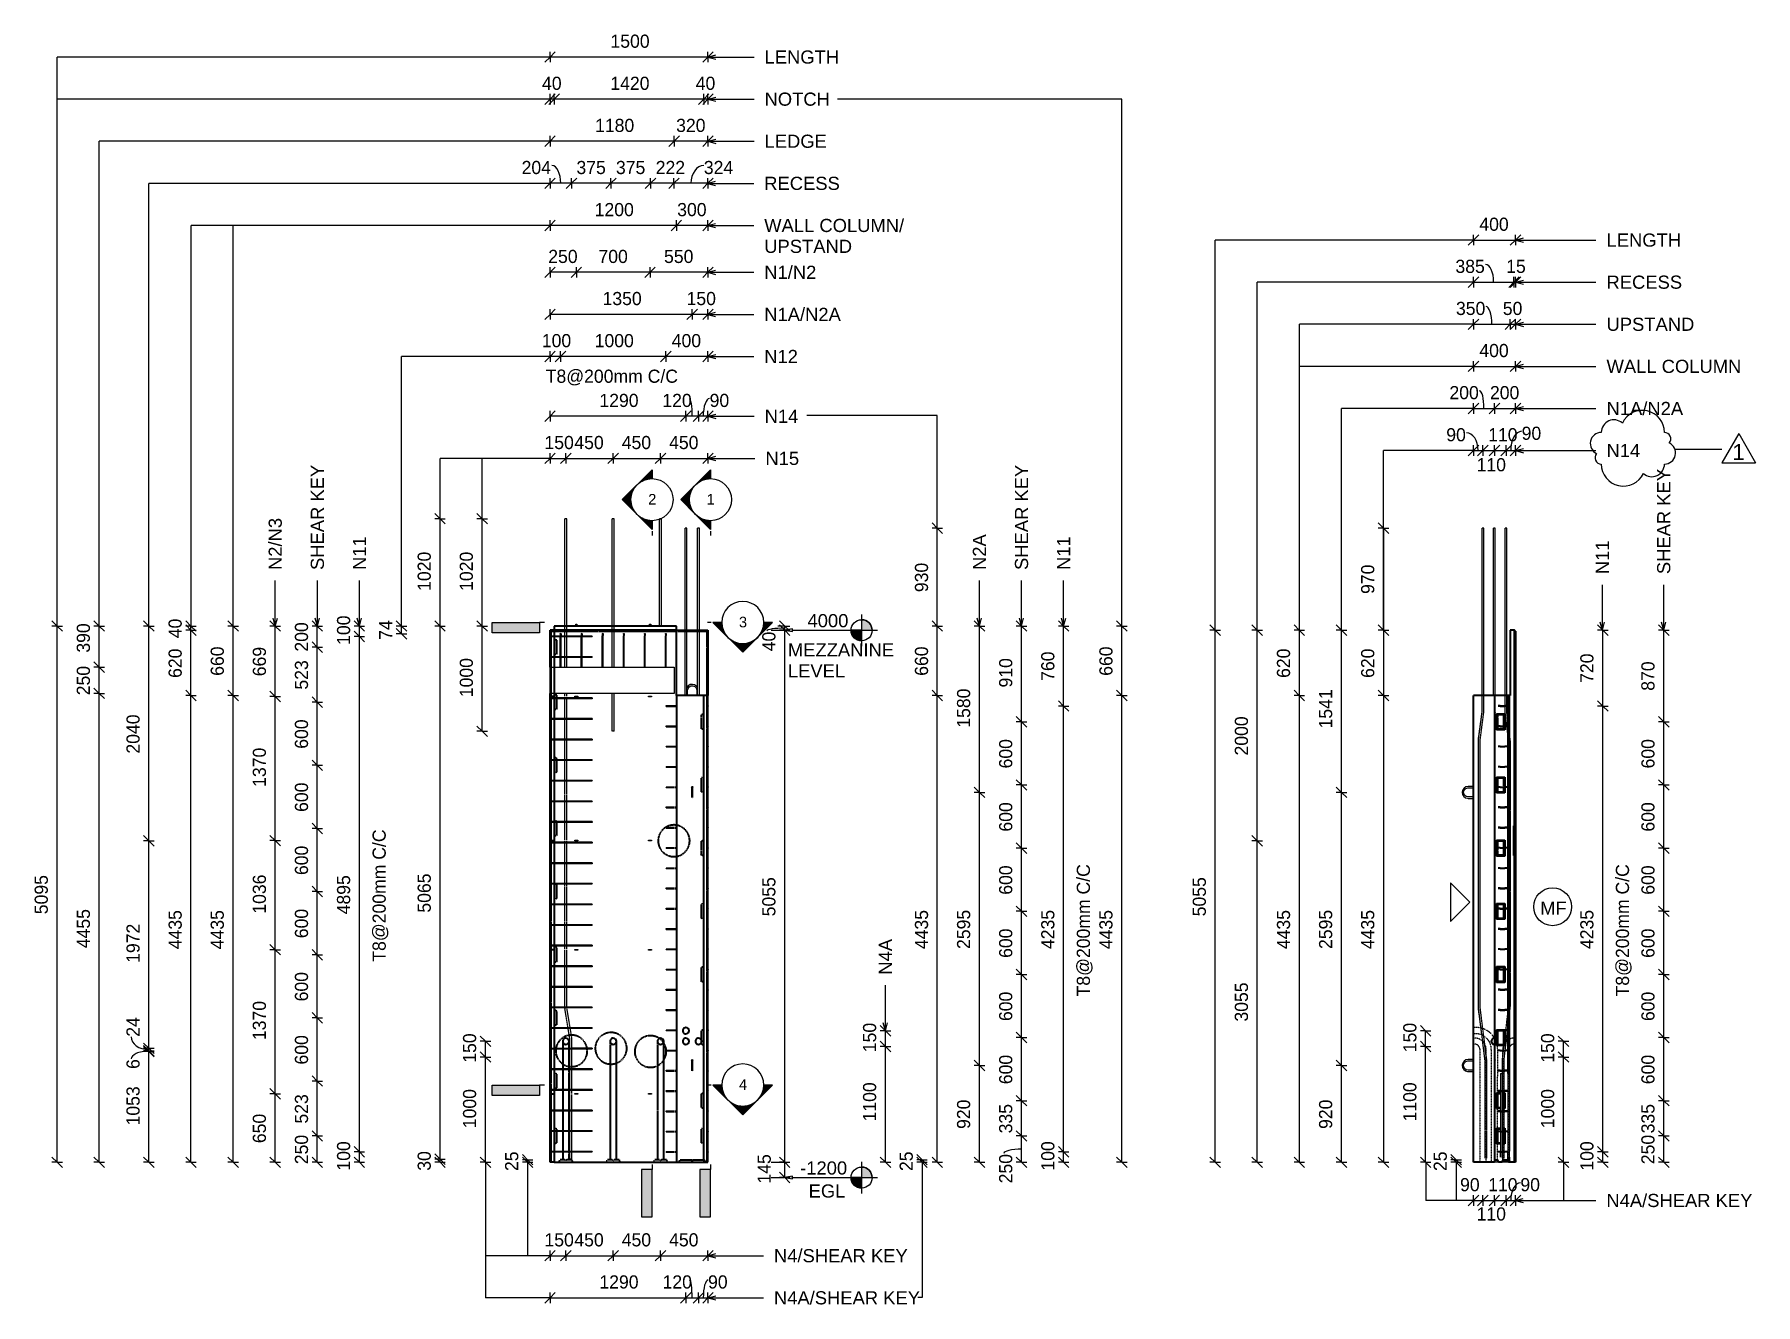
# Model space of a CAD drawing. Header units: millimetres. Extents: x -14784 to 1566, y -2747 to 9321.
import ezdxf

# ---------------------------------------------------------------- set-up
doc = ezdxf.new("R2010")
doc.units = ezdxf.units.MM
doc.linetypes.add('Dash', pattern=[6.36, 3.18, -3.18])
doc.linetypes.add('Overhead', pattern=[3.97, 2.38, -1.59])
for name, color, linetype, lineweight in [('A-ANNO-DIMS', 211, 'Continuous', 9), ('A-ANNO-DIMS-50', 211, 'Continuous', 9), ('A-DETL-GENF', 92, 'Continuous', 18), ('A-DETL-MBND', 5, 'Continuous', 18), ('A-DETL-THIN', 151, 'Continuous', 18), ('A-FLOR-OVHD', 1, 'Overhead', 18), ('A-GENM', 13, 'Continuous', 18), ('A-WALL', 113, 'Continuous', 25), ('A-WALL-HDLN', 110, 'Dash', 25), ('G-ANNO-REVC', 71, 'Continuous', 9), ('G-ANNO-REVC-IDEN', 71, 'Continuous', 9), ('G-ANNO-SYMB', 111, 'Continuous', 9), ('G-ANNO-TEXT', 231, 'Continuous', 9), ('S-BEAM', 12, 'Continuous', 18), ('S-COLS', 52, 'Continuous', 18), ('S-COLS-HDLN', 52, 'Dash', 18), ('S-RBAR', 171, 'Continuous', 18)]:
    doc.layers.add(name, color=color, linetype=linetype, lineweight=lineweight)
doc.styles.add('Arial', font='arial.ttf', dxfattribs={"height": 100})
doc.styles.add('Arial_1', font='arial.ttf', dxfattribs={"height": 125})
doc.styles.add('Arial_2', font='arial.ttf', dxfattribs={"height": 150})
doc.styles.add('Nirmala UI Semilight', font='NirmalaS.ttf', dxfattribs={"height": 125})
doc.dimstyles.new('Arrow_Filled_-_2_5_NI_UI', dxfattribs={"dimscale": 304.8, "dimtxt": 130.920493, "dimasz": 0.328084, "dimexe": 0.164042, "dimexo": 0.0625, "dimgap": 0.164042, "dimtad": 1, "dimdec": 4, "dimzin": 0, "dimdsep": 46, "dimtxsty": 'Nirmala UI Semilight', "dimblk1": 'OBLIQUE', "dimblk2": 'OBLIQUE', "dimsah": 1, "dimcen": 0.09, "dimazin": 0, "dimtfac": 1, "dimtdec": 4, "dimtix": 1, "dimtmove": 1, "dimatfit": 3, "dimfxl": 0.164042, "dimfxlon": 1, "dimtvp": 1, "dimtolj": 1, "dimtzin": 0, "dimarcsym": 2})
doc.dimstyles.new('Arrow_Filled_-_2_5_NI_UI_1', dxfattribs={"dimscale": 304.8, "dimtxt": 130.920493, "dimasz": 0.328084, "dimexe": 0.164042, "dimexo": 0.0625, "dimgap": 0.164042, "dimtad": 1, "dimdec": 4, "dimzin": 0, "dimdsep": 46, "dimtxsty": 'Nirmala UI Semilight', "dimblk1": 'OBLIQUE', "dimblk2": 'OBLIQUE', "dimsah": 1, "dimcen": 0.09, "dimazin": 0, "dimtfac": 1, "dimtdec": 4, "dimtix": 1, "dimtmove": 0, "dimatfit": 3, "dimfxl": 0.164042, "dimfxlon": 1, "dimtvp": 1, "dimtolj": 1, "dimtzin": 0, "dimarcsym": 2})
doc.dimstyles.new('Arrow_Filled_-_2_5_NI_UI_2', dxfattribs={"dimscale": 304.8, "dimtxt": 130.920493, "dimasz": 0.328084, "dimexe": 0.164042, "dimexo": 0.0625, "dimgap": 0.164042, "dimtad": 1, "dimdec": 4, "dimzin": 0, "dimdsep": 46, "dimtxsty": 'Nirmala UI Semilight', "dimblk1": 'OBLIQUE', "dimblk2": 'OBLIQUE', "dimsah": 1, "dimcen": 0.09, "dimazin": 0, "dimtfac": 1, "dimtdec": 4, "dimtix": 1, "dimtmove": 2, "dimatfit": 3, "dimfxl": 0.164042, "dimfxlon": 1, "dimtvp": 1, "dimtolj": 1, "dimtzin": 0, "dimarcsym": 2})

msp = doc.modelspace()

# ---------------------------------------------------------------- texts
at = {"layer": 'G-ANNO-REVC-IDEN', "insert": (1345.69821, 5428.45043), "char_height": 150, "width": 144.30375, "attachment_point": 1, "style": 'Arial_2'}
msp.add_mtext('1', dxfattribs=at)
at = {"layer": 'G-ANNO-SYMB', "char_height": 100, "width": 96.2025, "attachment_point": 1, "style": 'Arial'}
for s, insert in [('2', (-8953.63216, 4954.5408)), ('1', (-8398.63216, 4954.5408)), ('3', (-8091.70373, 3788.23283)), ('4', (-8091.70373, -606.76717))]:
    msp.add_mtext(s, dxfattribs=dict(at, insert=insert))
at = {"layer": 'G-ANNO-TEXT', "color": 7, "char_height": 125, "attachment_point": 1, "style": 'Arial_1'}
for s, insert, width, rotation in [('LENGTH', (-7848.40076, 9168.34086), 857.805625, 0.000598648), ('NOTCH', (-7848.39658, 8768.34086), 753.58625, 0.000598648), ('LEDGE', (-7848.39658, 8368.34086), 713.501875, 0.000598648), ('RECESS', (-7851.2049, 7968.34086), 865.8225, 0.000598648), ('WALL COLUMN/', (-7851.20072, 7568.34086), 1611.391875, 0.000598648), ('UPSTAND', (-7851.19865, 7369.90336), 1010.12625, 0.000598648), ('LENGTH', (150.24787, 7429.44444), 857.805625, 359.999698981), ('N1/N2', (-7851.19607, 7123.34086), 597.2571875, 0.000598648), ('RECESS', (150.24577, 7029.44444), 865.8225, 359.999698981), ('N1A/N2A', (-7851.19189, 6723.34086), 877.8478125, 0.000598648), ('UPSTAND', (150.24366, 6629.44444), 1010.12625, 359.999698981), ('N12', (-7851.18771, 6323.34086), 384.81, 0.000598648), ('WALL COLUMN', (150.24156, 6229.44444), 1551.2653125, 359.999698981), ('N14', (-7847.65248, 5755.22575), 384.81, 0.000598648), ('N1A/N2A', (150.23946, 5829.44444), 877.8478125, 359.999698981), ('N14', (150.23736, 5429.44444), 384.81, 359.999698981), ('N15', (-7840.14831, 5355.22575), 384.81, 0.000598648), ('SHEAR KEY', (-12159.12999, 4232.30711), 1206.5396875, 90), ('SHEAR KEY', (-5469.53871, 4232.377), 1206.5396875, 90), ('SHEAR KEY', (631.11294, 4192.95579), 1206.5396875, 90), ('N2/N3', (-12559.12999, 4232.30293), 597.2571875, 90), ('N11', (-11759.12999, 4232.31129), 384.81, 90), ('N2A', (-5869.41239, 4232.38084), 408.860625, 90), ('N11', (-5069.53871, 4232.38118), 384.81, 90), ('N11', (48.61294, 4192.95786), 384.81, 90), ('MEZZANINE', (-7626.44399, 3535.98267), 1214.5565625, 0.000598648), ('LEVEL', (-7626.44192, 3337.54517), 653.3753125, 0.000598648), ('MF', (-480.11321, 1082.05368), 300.6328125, 359.999698981), ('N4A', (-6762.63953, 387.37078), 408.860625, 90), ('EGL', (-7429.52154, -1604.97557), 420.8859375, 0.000598648), ('N4A/SHEAR KEY', (148.7588, -1695.15472), 1675.526875, 359.999698981), ('N4/SHEAR KEY', (-7759.1311, -2219.94188), 1535.2315625, 0.000598648), ('N4A/SHEAR KEY', (-7759.12692, -2619.94188), 1675.526875, 0.000598648)]:
    msp.add_mtext(s, dxfattribs=dict(at, insert=insert, width=width, rotation=rotation))
for s, insert, width in [('4000', (-7440.19896, 3813.5366), 464.97875), ('-1200', (-7510.19896, -1386.4634), 537.130625)]:
    msp.add_mtext(s, dxfattribs=dict(at, insert=insert, width=width))

# ---------------------------------------------------------------- blocks, each defined once
blk = doc.blocks.new('RR spread anchor face based - RR-SA-1_4-160-1726851-Elevation Front')
at = {"layer": 'A-GENM'}
for p, q in [((-9651, 628), (-9648, 628)), ((-9651, 622), (-9651, 628)), ((-9648, 622), (-9651, 622)), ((-9648, 628), (-9623, 628)), ((-9648, 622), (-9648, 628)), ((-9623, 622), (-9648, 622)), ((-9623, 628), (-9621, 628)), ((-9623, 622), (-9623, 628)), ((-9621, 622), (-9623, 622)), ((-9621, 628), (-9621, 622))]:
    blk.add_line(p, q, dxfattribs=at)
blk = doc.blocks.new('RR spread anchor face based - RR-SA-4_0-180-1726831-Elevation Front')
at = {"layer": 'A-GENM'}
for p, q in [((-9642, 3712), (-9642, 3717)), ((-9642, 3717), (-9630, 3717)), ((-9642, 3700), (-9642, 3712)), ((-9630, 3712), (-9642, 3712)), ((-9630, 3717), (-9630, 3712)), ((-9630, 3712), (-9630, 3700))]:
    blk.add_line(p, q, dxfattribs=at)
blk = doc.blocks.new('RR spread anchor face based - RR-SA-2_5-250-2997505-Elevation Front')
at = {"layer": 'A-GENM'}
for p, q in [((-9888, 630), (-9883, 630)), ((-9888, 620), (-9888, 630)), ((-9883, 620), (-9888, 620)), ((-9883, 630), (-9846, 630)), ((-9883, 630), (-9883, 620)), ((-9846, 620), (-9883, 620))]:
    blk.add_line(p, q, dxfattribs=at)
blk = doc.blocks.new('RR spread anchor face based - RR-SA-2_5-250-V1-Elevation Front')
at = {"layer": 'A-GENM'}
for p, q in [((-9888, 3036), (-9883, 3036)), ((-9888, 3026), (-9888, 3036)), ((-9883, 3026), (-9888, 3026)), ((-9883, 3036), (-9846, 3036)), ((-9883, 3036), (-9883, 3026)), ((-9846, 3026), (-9883, 3026))]:
    blk.add_line(p, q, dxfattribs=at)
blk = doc.blocks.new('12_7Ø_ Lifting Insert_COLUMN - 12_9Ø Lifting insert-1653057-Elevation Front')
at = {"layer": 'A-GENM'}
for p, q in [((-8579, 3040), (-8579, 3090)), ((-8492, 3090), (-8492, 3040))]:
    blk.add_line(p, q, dxfattribs=at)
at = {"layer": 'A-GENM', "flags": 128}
for points in [[(-8484, 3111), (-8495, 3129), (-8513, 3141), (-8533, 3146), (-8555, 3143), (-8573, 3132), (-8586, 3115), (-8588, 3109)], [(-8579, 3090), (-8575, 3108), (-8564, 3123), (-8547, 3132), (-8528, 3133), (-8511, 3126), (-8498, 3112), (-8492, 3094), (-8492, 3090)]]:
    blk.add_lwpolyline(points, dxfattribs=at)
blk = doc.blocks.new('12_7Ø_ Lifting Insert_COLUMN - 12_9Ø Lifting insert-V2-Elevation Front')
at = {"layer": 'A-GENM'}
for p, q in [((-8538, 2175), (-8538, 2175)), ((-8533, 2164), (-8533, 2164)), ((-8538, 2075), (-8538, 2075)), ((-8533, 2064), (-8533, 2064))]:
    blk.add_line(p, q, dxfattribs=at)
at = {"layer": 'A-GENM', "flags": 128}
for points in [[(-8542, 2170), (-8539, 2175), (-8533, 2175), (-8529, 2171), (-8529, 2170)], [(-8542, 2170), (-8542, 2166), (-8542, 2154), (-8542, 2137), (-8542, 2117), (-8542, 2097), (-8542, 2082), (-8542, 2072), (-8542, 2070)], [(-8529, 2070), (-8529, 2074), (-8529, 2085), (-8529, 2103), (-8529, 2122), (-8529, 2142), (-8529, 2158), (-8529, 2168), (-8529, 2170)]]:
    blk.add_lwpolyline(points, dxfattribs=at)
blk = doc.blocks.new('12_7Ø_ Lifting Insert_COLUMN - 12_9Ø Lifting insert-1653057-Elevation Right')
at = {"layer": 'A-GENM'}
for start, end in [(359.9997, 89.9881), (270.0113, 359.9997)]:
    blk.add_arc((12914, 2690), 6.35, start, end, dxfattribs=at)
blk = doc.blocks.new('12_7Ø_ Lifting Insert_COLUMN - 12_9Ø Lifting insert-V3-Elevation Right')
at = {"layer": 'A-GENM'}
for p, q in [((12714, 2176), (12664, 2176)), ((12664, 2163), (12714, 2163)), ((12714, 2076), (12664, 2076)), ((12664, 2063), (12714, 2063))]:
    blk.add_line(p, q, dxfattribs=at)
at = {"layer": 'A-GENM', "flags": 128}
for points in [[(12664, 2176), (12643, 2172), (12625, 2160), (12612, 2143), (12607, 2122), (12611, 2101), (12622, 2082), (12639, 2069), (12659, 2064), (12664, 2063)], [(12664, 2076), (12645, 2080), (12630, 2092), (12622, 2108), (12621, 2127), (12628, 2145), (12642, 2157), (12660, 2163), (12664, 2163)]]:
    blk.add_lwpolyline(points, dxfattribs=at)
blk = doc.blocks.new('12_7Ø_ Lifting Insert_COLUMN - 12_9Ø Lifting insert-V4-Elevation Right')
at = {"layer": 'A-GENM'}
for p, q in [((12714, -419), (12664, -419)), ((12664, -431), (12714, -431)), ((12714, -519), (12664, -519)), ((12664, -531), (12714, -531))]:
    blk.add_line(p, q, dxfattribs=at)
at = {"layer": 'A-GENM', "flags": 128}
for points in [[(12664, -419), (12643, -423), (12625, -434), (12612, -452), (12607, -473), (12611, -494), (12622, -513), (12639, -526), (12659, -531), (12664, -531)], [(12664, -519), (12645, -515), (12630, -503), (12622, -487), (12621, -468), (12628, -450), (12642, -437), (12660, -432), (12664, -431)]]:
    blk.add_lwpolyline(points, dxfattribs=at)
blk = doc.blocks.new('Detail View - M_Section Tail - Filled Horizontal-14034-Elevation Front')
at = {"layer": 'G-ANNO-SYMB'}
blk.add_hatch(color=256, dxfattribs=at).paths.add_polyline_path([(-9985, 3634), (-9985, 3734), (-10435, 3734), (-10435, 3634)])
for p, q in [((-10435, 3634), (-10435, 3734)), ((-10435, 3734), (-9985, 3734)), ((-9985, 3634), (-10435, 3634)), ((-9985, 3734), (-9985, 3634))]:
    blk.add_line(p, q, dxfattribs=at)
blk = doc.blocks.new('Detail View - M_Section Head - Filled SHOP DWG-1002450-Elevation Front')
at = {"layer": 'G-ANNO-SYMB'}
h = blk.add_hatch(color=256, dxfattribs=at)
edge = h.paths.add_edge_path()
edge.add_line((-8338, 3734), (-8255, 3734))
edge.add_arc((-8055, 3734), 200, 180, 225)
edge.add_line((-8196, 3593), (-8338, 3734))
h = blk.add_hatch(color=256, dxfattribs=at)
edge = h.paths.add_edge_path()
edge.add_line((-7772, 3734), (-7914, 3593))
edge.add_arc((-8055, 3734), 200, 315, 360)
edge.add_line((-7855, 3734), (-7772, 3734))
h = blk.add_hatch(color=256, dxfattribs=at)
edge = h.paths.add_edge_path()
edge.add_line((-8055, 3452), (-8196, 3593))
edge.add_arc((-8055, 3734), 200, 225, 270)
edge.add_line((-8055, 3534), (-8055, 3452))
h = blk.add_hatch(color=256, dxfattribs=at)
edge = h.paths.add_edge_path()
edge.add_line((-8055, 3452), (-8055, 3534))
edge.add_arc((-8055, 3734), 200, 270, 315)
edge.add_line((-7914, 3593), (-8055, 3452))
for p, q in [((-8055, 3452), (-8338, 3734)), ((-8255, 3734), (-8338, 3734)), ((-8338, 3734), (-8196, 3593)), ((-8255, 3734), (-8338, 3734)), ((-8055, 3452), (-7772, 3734)), ((-7914, 3593), (-7772, 3734)), ((-7855, 3734), (-7772, 3734)), ((-7772, 3734), (-7855, 3734)), ((-8196, 3593), (-8055, 3452)), ((-8055, 3452), (-7914, 3593)), ((-8055, 3534), (-8055, 3452)), ((-8055, 3452), (-8055, 3534))]:
    blk.add_line(p, q, dxfattribs=at)
for start, end in [(360, 180), (180, 360), (180, 225), (315, 0), (225, 270), (270, 315)]:
    blk.add_arc((-8055, 3734), 200, start, end, dxfattribs=at)
blk = doc.blocks.new('DIMBLOCK1-Elevation Front')
at = {"layer": 'A-ANNO-DIMS-50'}
for p, q in [((-5407, -1145), (-5457, -1095)), ((-5407, -1145), (-5457, -1145)), ((-5407, -1395), (-5407, -1145)), ((-5407, -1145), (-5357, -1195)), ((-5407, -1145), (-5357, -1145)), ((-5407, -1395), (-5457, -1345)), ((-5407, -1395), (-5457, -1395)), ((-5407, -1395), (-5357, -1445)), ((-5407, -1395), (-5357, -1395))]:
    blk.add_line(p, q, dxfattribs=at)
blk.add_ellipse((-5407, -1310), major_axis=(169, 0), ratio=0.23509, start_param=1.570796, end_param=3.141593, dxfattribs=at)
at = {"layer": 'A-ANNO-DIMS-50', "color": 0, "insert": (-5620, -1595), "char_height": 125, "width": 342.77, "attachment_point": 1, "rotation": 90, "line_spacing_factor": 1.142579, "style": 'Nirmala UI Semilight'}
blk.add_mtext('250', dxfattribs=at)
blk = doc.blocks.new('_Oblique')
at = {"color": 0, "linetype": 'ByBlock', "lineweight": -2}
blk.add_line((-0.5, -0.5), (0.5, 0.5), dxfattribs=at)
blk = doc.blocks.new('DIMBLOCK2-Elevation Front')
at = {"layer": 'A-ANNO-DIMS-50'}
for p, q in [((-5407, -810), (-5457, -760)), ((-5407, -810), (-5457, -810)), ((-5407, -1145), (-5407, -810)), ((-5407, -810), (-5357, -860)), ((-5407, -810), (-5357, -810)), ((-5407, -1145), (-5457, -1095)), ((-5407, -1145), (-5457, -1145)), ((-5407, -1145), (-5357, -1195)), ((-5407, -1145), (-5357, -1145))]:
    blk.add_line(p, q, dxfattribs=at)
at = {"layer": 'A-ANNO-DIMS-50', "color": 0, "insert": (-5620, -1120), "char_height": 125, "width": 342.77, "attachment_point": 1, "rotation": 90, "line_spacing_factor": 1.142579, "style": 'Nirmala UI Semilight'}
blk.add_mtext('335', dxfattribs=at)
blk = doc.blocks.new('DIMBLOCK3-Elevation Front')
at = {"layer": 'A-ANNO-DIMS-50'}
for p, q in [((-5407, -210), (-5457, -160)), ((-5407, -210), (-5457, -210)), ((-5407, -810), (-5407, -210)), ((-5407, -210), (-5357, -260)), ((-5407, -210), (-5357, -210)), ((-5407, -810), (-5457, -760)), ((-5407, -810), (-5457, -810)), ((-5407, -810), (-5357, -860)), ((-5407, -810), (-5357, -810))]:
    blk.add_line(p, q, dxfattribs=at)
at = {"layer": 'A-ANNO-DIMS-50', "color": 0, "insert": (-5620, -653), "char_height": 125, "width": 342.77, "attachment_point": 1, "rotation": 90, "line_spacing_factor": 1.142579, "style": 'Nirmala UI Semilight'}
blk.add_mtext('600', dxfattribs=at)
blk = doc.blocks.new('DIMBLOCK4-Elevation Front')
at = {"layer": 'A-ANNO-DIMS-50'}
for p, q in [((-5407, 390), (-5457, 440)), ((-5407, 390), (-5457, 390)), ((-5407, -210), (-5407, 390)), ((-5407, 390), (-5357, 340)), ((-5407, 390), (-5357, 390)), ((-5407, -210), (-5457, -160)), ((-5407, -210), (-5457, -210)), ((-5407, -210), (-5357, -260)), ((-5407, -210), (-5357, -210))]:
    blk.add_line(p, q, dxfattribs=at)
at = {"layer": 'A-ANNO-DIMS-50', "color": 0, "insert": (-5620, -53), "char_height": 125, "width": 342.77, "attachment_point": 1, "rotation": 90, "line_spacing_factor": 1.142579, "style": 'Nirmala UI Semilight'}
blk.add_mtext('600', dxfattribs=at)
blk = doc.blocks.new('DIMBLOCK5-Elevation Front')
at = {"layer": 'A-ANNO-DIMS-50'}
for p, q in [((-5407, 990), (-5457, 1040)), ((-5407, 990), (-5457, 990)), ((-5407, 390), (-5407, 990)), ((-5407, 990), (-5357, 940)), ((-5407, 990), (-5357, 990)), ((-5407, 390), (-5457, 440)), ((-5407, 390), (-5457, 390)), ((-5407, 390), (-5357, 340)), ((-5407, 390), (-5357, 390))]:
    blk.add_line(p, q, dxfattribs=at)
at = {"layer": 'A-ANNO-DIMS-50', "color": 0, "insert": (-5620, 547), "char_height": 125, "width": 342.77, "attachment_point": 1, "rotation": 90, "line_spacing_factor": 1.142579, "style": 'Nirmala UI Semilight'}
blk.add_mtext('600', dxfattribs=at)
blk = doc.blocks.new('DIMBLOCK6-Elevation Front')
at = {"layer": 'A-ANNO-DIMS-50'}
for p, q in [((-5407, 1590), (-5457, 1640)), ((-5407, 1590), (-5457, 1590)), ((-5407, 990), (-5407, 1590)), ((-5407, 1590), (-5357, 1540)), ((-5407, 1590), (-5357, 1590)), ((-5407, 990), (-5457, 1040)), ((-5407, 990), (-5457, 990)), ((-5407, 990), (-5357, 940)), ((-5407, 990), (-5357, 990))]:
    blk.add_line(p, q, dxfattribs=at)
at = {"layer": 'A-ANNO-DIMS-50', "color": 0, "insert": (-5620, 1147), "char_height": 125, "width": 342.77, "attachment_point": 1, "rotation": 90, "line_spacing_factor": 1.142579, "style": 'Nirmala UI Semilight'}
blk.add_mtext('600', dxfattribs=at)
blk = doc.blocks.new('DIMBLOCK7-Elevation Front')
at = {"layer": 'A-ANNO-DIMS-50'}
for p, q in [((-5407, 2190), (-5457, 2240)), ((-5407, 2190), (-5457, 2190)), ((-5407, 1590), (-5407, 2190)), ((-5407, 2190), (-5357, 2140)), ((-5407, 2190), (-5357, 2190)), ((-5407, 1590), (-5457, 1640)), ((-5407, 1590), (-5457, 1590)), ((-5407, 1590), (-5357, 1540)), ((-5407, 1590), (-5357, 1590))]:
    blk.add_line(p, q, dxfattribs=at)
at = {"layer": 'A-ANNO-DIMS-50', "color": 0, "insert": (-5620, 1747), "char_height": 125, "width": 342.77, "attachment_point": 1, "rotation": 90, "line_spacing_factor": 1.142579, "style": 'Nirmala UI Semilight'}
blk.add_mtext('600', dxfattribs=at)
blk = doc.blocks.new('DIMBLOCK8-Elevation Front')
at = {"layer": 'A-ANNO-DIMS-50'}
for p, q in [((-5407, 2790), (-5457, 2840)), ((-5407, 2790), (-5457, 2790)), ((-5407, 2190), (-5407, 2790)), ((-5407, 2790), (-5357, 2740)), ((-5407, 2790), (-5357, 2790)), ((-5407, 2190), (-5457, 2240)), ((-5407, 2190), (-5457, 2190)), ((-5407, 2190), (-5357, 2140)), ((-5407, 2190), (-5357, 2190))]:
    blk.add_line(p, q, dxfattribs=at)
at = {"layer": 'A-ANNO-DIMS-50', "color": 0, "insert": (-5620, 2347), "char_height": 125, "width": 342.77, "attachment_point": 1, "rotation": 90, "line_spacing_factor": 1.142579, "style": 'Nirmala UI Semilight'}
blk.add_mtext('600', dxfattribs=at)
blk = doc.blocks.new('DIMBLOCK9-Elevation Front')
at = {"layer": 'A-ANNO-DIMS-50'}
for p, q in [((-5407, 3700), (-5457, 3750)), ((-5407, 3700), (-5457, 3700)), ((-5407, 2790), (-5407, 3700)), ((-5407, 3700), (-5357, 3650)), ((-5407, 3700), (-5357, 3700)), ((-5407, 2790), (-5457, 2840)), ((-5407, 2790), (-5457, 2790)), ((-5407, 2790), (-5357, 2740)), ((-5407, 2790), (-5357, 2790))]:
    blk.add_line(p, q, dxfattribs=at)
at = {"layer": 'A-ANNO-DIMS-50', "color": 0, "insert": (-5620, 3116), "char_height": 125, "width": 308.5, "attachment_point": 1, "rotation": 90, "line_spacing_factor": 1.142579, "style": 'Nirmala UI Semilight'}
blk.add_mtext('910', dxfattribs=at)
blk = doc.blocks.new('DIMBLOCK10-Elevation Front')
at = {"layer": 'A-ANNO-DIMS-50'}
for p, q in [((-14569, 3700), (-14619, 3750)), ((-14569, 3700), (-14619, 3700)), ((-14569, -1395), (-14569, 3700)), ((-14569, 3700), (-14519, 3650)), ((-14569, 3700), (-14519, 3700)), ((-14569, -1395), (-14619, -1345)), ((-14569, -1395), (-14619, -1395)), ((-14569, -1395), (-14519, -1445)), ((-14569, -1395), (-14519, -1395))]:
    blk.add_line(p, q, dxfattribs=at)
at = {"layer": 'A-ANNO-DIMS-50', "color": 0, "insert": (-14782, 962), "char_height": 125, "width": 457.03, "attachment_point": 1, "rotation": 90, "line_spacing_factor": 1.142579, "style": 'Nirmala UI Semilight'}
blk.add_mtext('5095', dxfattribs=at)
blk = doc.blocks.new('DIMBLOCK11-Elevation Front')
at = {"layer": 'A-ANNO-DIMS-50'}
for p, q in [((-12497, -745), (-12547, -695)), ((-12497, -745), (-12547, -745)), ((-12497, -1395), (-12497, -745)), ((-12497, -745), (-12447, -795)), ((-12497, -745), (-12447, -745)), ((-12497, -1395), (-12547, -1345)), ((-12497, -1395), (-12547, -1395)), ((-12497, -1395), (-12447, -1445)), ((-12497, -1395), (-12447, -1395))]:
    blk.add_line(p, q, dxfattribs=at)
at = {"layer": 'A-ANNO-DIMS-50', "color": 0, "insert": (-12710, -1213), "char_height": 125, "width": 342.77, "attachment_point": 1, "rotation": 90, "line_spacing_factor": 1.142579, "style": 'Nirmala UI Semilight'}
blk.add_mtext('650', dxfattribs=at)
blk = doc.blocks.new('DIMBLOCK12-Elevation Front')
at = {"layer": 'A-ANNO-DIMS-50'}
for p, q in [((-12497, 625), (-12547, 675)), ((-12497, 625), (-12547, 625)), ((-12497, -745), (-12497, 625)), ((-12497, 625), (-12447, 575)), ((-12497, 625), (-12447, 625)), ((-12497, -745), (-12547, -695)), ((-12497, -745), (-12547, -745)), ((-12497, -745), (-12447, -795)), ((-12497, -745), (-12447, -745))]:
    blk.add_line(p, q, dxfattribs=at)
at = {"layer": 'A-ANNO-DIMS-50', "color": 0, "insert": (-12710, -234), "char_height": 125, "width": 417.04, "attachment_point": 1, "rotation": 90, "line_spacing_factor": 1.142579, "style": 'Nirmala UI Semilight'}
blk.add_mtext('1370', dxfattribs=at)
blk = doc.blocks.new('DIMBLOCK13-Elevation Front')
at = {"layer": 'A-ANNO-DIMS-50'}
for p, q in [((-12497, 1661), (-12547, 1711)), ((-12497, 1661), (-12547, 1661)), ((-12497, 625), (-12497, 1661)), ((-12497, 1661), (-12447, 1611)), ((-12497, 1661), (-12447, 1661)), ((-12497, 625), (-12547, 675)), ((-12497, 625), (-12547, 625)), ((-12497, 625), (-12447, 575)), ((-12497, 625), (-12447, 625))]:
    blk.add_line(p, q, dxfattribs=at)
at = {"layer": 'A-ANNO-DIMS-50', "color": 0, "insert": (-12710, 967), "char_height": 125, "width": 422.75, "attachment_point": 1, "rotation": 90, "line_spacing_factor": 1.142579, "style": 'Nirmala UI Semilight'}
blk.add_mtext('1036', dxfattribs=at)
blk = doc.blocks.new('DIMBLOCK14-Elevation Front')
at = {"layer": 'A-ANNO-DIMS-50'}
for p, q in [((-12497, 3031), (-12547, 3081)), ((-12497, 3031), (-12547, 3031)), ((-12497, 1661), (-12497, 3031)), ((-12497, 3031), (-12447, 2981)), ((-12497, 3031), (-12447, 3031)), ((-12497, 1661), (-12547, 1711)), ((-12497, 1661), (-12547, 1661)), ((-12497, 1661), (-12447, 1611)), ((-12497, 1661), (-12447, 1661))]:
    blk.add_line(p, q, dxfattribs=at)
at = {"layer": 'A-ANNO-DIMS-50', "color": 0, "insert": (-12710, 2172), "char_height": 125, "width": 417.04, "attachment_point": 1, "rotation": 90, "line_spacing_factor": 1.142579, "style": 'Nirmala UI Semilight'}
blk.add_mtext('1370', dxfattribs=at)
blk = doc.blocks.new('DIMBLOCK15-Elevation Front')
at = {"layer": 'A-ANNO-DIMS-50'}
for p, q in [((-12497, 3700), (-12547, 3750)), ((-12497, 3700), (-12547, 3700)), ((-12497, 3031), (-12497, 3700)), ((-12497, 3700), (-12447, 3650)), ((-12497, 3700), (-12447, 3700)), ((-12497, 3031), (-12547, 3081)), ((-12497, 3031), (-12547, 3031)), ((-12497, 3031), (-12447, 2981)), ((-12497, 3031), (-12447, 3031))]:
    blk.add_line(p, q, dxfattribs=at)
at = {"layer": 'A-ANNO-DIMS-50', "color": 0, "insert": (-12710, 3223), "char_height": 125, "width": 342.77, "attachment_point": 1, "rotation": 90, "line_spacing_factor": 1.142579, "style": 'Nirmala UI Semilight'}
blk.add_mtext('669', dxfattribs=at)
blk = doc.blocks.new('DIMBLOCK16-Elevation Front')
at = {"layer": 'A-ANNO-DIMS-50'}
for p, q in [((-9886, 5293), (-9936, 5243)), ((-9886, 5293), (-9836, 5343)), ((-9886, 5293), (-9886, 5343)), ((-9886, 5293), (-9736, 5293)), ((-9886, 5293), (-9886, 5243)), ((-9736, 5293), (-9786, 5243)), ((-9736, 5293), (-9686, 5343)), ((-9736, 5293), (-9736, 5343)), ((-9736, 5293), (-9736, 5243))]:
    blk.add_line(p, q, dxfattribs=at)
at = {"layer": 'A-ANNO-DIMS-50', "color": 0, "insert": (-9939, 5506), "char_height": 125, "width": 308.5, "attachment_point": 1, "rotation": 0.0006, "line_spacing_factor": 1.142579, "style": 'Nirmala UI Semilight'}
blk.add_mtext('150', dxfattribs=at)
blk = doc.blocks.new('DIMBLOCK17-Elevation Front')
at = {"layer": 'A-ANNO-DIMS-50'}
for p, q in [((-9736, 5293), (-9786, 5243)), ((-9736, 5293), (-9686, 5343)), ((-9736, 5293), (-9736, 5343)), ((-9736, 5293), (-9286, 5293)), ((-9736, 5293), (-9736, 5243)), ((-9286, 5293), (-9336, 5243)), ((-9286, 5293), (-9236, 5343)), ((-9286, 5293), (-9286, 5343)), ((-9286, 5293), (-9286, 5243))]:
    blk.add_line(p, q, dxfattribs=at)
at = {"layer": 'A-ANNO-DIMS-50', "color": 0, "insert": (-9655, 5506), "char_height": 125, "width": 345.63, "attachment_point": 1, "rotation": 0.0006, "line_spacing_factor": 1.142579, "style": 'Nirmala UI Semilight'}
blk.add_mtext('450', dxfattribs=at)
blk = doc.blocks.new('DIMBLOCK18-Elevation Front')
at = {"layer": 'A-ANNO-DIMS-50'}
for p, q in [((-9286, 5293), (-9336, 5243)), ((-9286, 5293), (-9236, 5343)), ((-9286, 5293), (-9286, 5343)), ((-9286, 5293), (-8836, 5293)), ((-9286, 5293), (-9286, 5243)), ((-8836, 5293), (-8886, 5243)), ((-8836, 5293), (-8786, 5343)), ((-8836, 5293), (-8836, 5343)), ((-8836, 5293), (-8836, 5243))]:
    blk.add_line(p, q, dxfattribs=at)
at = {"layer": 'A-ANNO-DIMS-50', "color": 0, "insert": (-9205, 5506), "char_height": 125, "width": 345.63, "attachment_point": 1, "rotation": 0.0006, "line_spacing_factor": 1.142579, "style": 'Nirmala UI Semilight'}
blk.add_mtext('450', dxfattribs=at)
blk = doc.blocks.new('DIMBLOCK19-Elevation Front')
at = {"layer": 'A-ANNO-DIMS-50'}
for p, q in [((-8836, 5293), (-8886, 5243)), ((-8836, 5293), (-8786, 5343)), ((-8836, 5293), (-8836, 5343)), ((-8836, 5293), (-8386, 5293)), ((-8836, 5293), (-8836, 5243)), ((-8386, 5293), (-8436, 5243)), ((-8386, 5293), (-8336, 5343)), ((-8386, 5293), (-8386, 5343)), ((-8386, 5293), (-8386, 5243))]:
    blk.add_line(p, q, dxfattribs=at)
at = {"layer": 'A-ANNO-DIMS-50', "color": 0, "insert": (-8755, 5506), "char_height": 125, "width": 345.63, "attachment_point": 1, "rotation": 0.0006, "line_spacing_factor": 1.142579, "style": 'Nirmala UI Semilight'}
blk.add_mtext('450', dxfattribs=at)
blk = doc.blocks.new('DIMBLOCK20-Elevation Front')
at = {"layer": 'A-ANNO-DIMS-50'}
for p, q in [((-8476, 5693), (-8426, 5743)), ((-8476, 5693), (-8476, 5743)), ((-8386, 5693), (-8336, 5743)), ((-8386, 5693), (-8386, 5743)), ((-8476, 5693), (-8526, 5643)), ((-8386, 5693), (-8476, 5693)), ((-8476, 5693), (-8476, 5643)), ((-8386, 5693), (-8436, 5643)), ((-8386, 5693), (-8386, 5643))]:
    blk.add_line(p, q, dxfattribs=at)
blk.add_ellipse((-8370, 5693), major_axis=(0, 169), ratio=0.361689, start_param=0, end_param=1.570796, dxfattribs=at)
at = {"layer": 'A-ANNO-DIMS-50', "color": 0, "insert": (-8370, 5906), "char_height": 125, "width": 228.52, "attachment_point": 1, "rotation": 0.0006, "line_spacing_factor": 1.142579, "style": 'Nirmala UI Semilight'}
blk.add_mtext('90', dxfattribs=at)
blk = doc.blocks.new('DIMBLOCK21-Elevation Front')
at = {"layer": 'A-ANNO-DIMS-50'}
for p, q in [((-8596, 5693), (-8546, 5743)), ((-8596, 5693), (-8596, 5743)), ((-8476, 5693), (-8426, 5743)), ((-8476, 5693), (-8476, 5743)), ((-8596, 5693), (-8646, 5643)), ((-8476, 5693), (-8596, 5693)), ((-8596, 5693), (-8596, 5643)), ((-8476, 5693), (-8526, 5643)), ((-8476, 5693), (-8476, 5643))]:
    blk.add_line(p, q, dxfattribs=at)
blk.add_ellipse((-8562, 5693), major_axis=(0, 169), ratio=0.158175, start_param=4.712389, end_param=6.283185, dxfattribs=at)
at = {"layer": 'A-ANNO-DIMS-50', "color": 0, "insert": (-8819, 5906), "char_height": 125, "width": 308.5, "attachment_point": 1, "rotation": 0.0006, "line_spacing_factor": 1.142579, "style": 'Nirmala UI Semilight'}
blk.add_mtext('120', dxfattribs=at)
blk = doc.blocks.new('DIMBLOCK22-Elevation Front')
at = {"layer": 'A-ANNO-DIMS-50'}
for p, q in [((-9886, 5693), (-9836, 5743)), ((-9886, 5693), (-9886, 5743)), ((-8596, 5693), (-8546, 5743)), ((-8596, 5693), (-8596, 5743)), ((-9886, 5693), (-9936, 5643)), ((-8596, 5693), (-9886, 5693)), ((-9886, 5693), (-9886, 5643)), ((-8596, 5693), (-8646, 5643)), ((-8596, 5693), (-8596, 5643))]:
    blk.add_line(p, q, dxfattribs=at)
at = {"layer": 'A-ANNO-DIMS-50', "color": 0, "insert": (-9417, 5906), "char_height": 125, "width": 422.75, "attachment_point": 1, "rotation": 0.0006, "line_spacing_factor": 1.142579, "style": 'Nirmala UI Semilight'}
blk.add_mtext('1290', dxfattribs=at)
blk = doc.blocks.new('DIMBLOCK23-Elevation Front')
at = {"layer": 'A-ANNO-DIMS-50'}
for p, q in [((-8786, 6261), (-8836, 6211)), ((-8786, 6261), (-8736, 6311)), ((-8786, 6261), (-8786, 6311)), ((-8386, 6261), (-8786, 6261)), ((-8786, 6261), (-8786, 6211)), ((-8386, 6261), (-8436, 6211)), ((-8386, 6261), (-8336, 6311)), ((-8386, 6261), (-8386, 6311)), ((-8386, 6261), (-8386, 6211))]:
    blk.add_line(p, q, dxfattribs=at)
at = {"layer": 'A-ANNO-DIMS-50', "color": 0, "insert": (-8730, 6474), "char_height": 125, "width": 345.63, "attachment_point": 1, "rotation": 0.0006, "line_spacing_factor": 1.142579, "style": 'Nirmala UI Semilight'}
blk.add_mtext('400', dxfattribs=at)
blk = doc.blocks.new('DIMBLOCK24-Elevation Front')
at = {"layer": 'A-ANNO-DIMS-50'}
for p, q in [((-9786, 6261), (-9836, 6211)), ((-9786, 6261), (-9736, 6311)), ((-9786, 6261), (-9786, 6311)), ((-8786, 6261), (-9786, 6261)), ((-9786, 6261), (-9786, 6211)), ((-8786, 6261), (-8836, 6211)), ((-8786, 6261), (-8736, 6311)), ((-8786, 6261), (-8786, 6311)), ((-8786, 6261), (-8786, 6211))]:
    blk.add_line(p, q, dxfattribs=at)
at = {"layer": 'A-ANNO-DIMS-50', "color": 0, "char_height": 125, "attachment_point": 1, "rotation": 0.0006, "line_spacing_factor": 1.142579, "style": 'Nirmala UI Semilight'}
for s, insert, width in [('1000', (-9462, 6474), 422.75), ('T8@200mm C/C', (-9927, 6136), 1539.62)]:
    blk.add_mtext(s, dxfattribs=dict(at, insert=insert, width=width))
blk = doc.blocks.new('DIMBLOCK25-Elevation Front')
at = {"layer": 'A-ANNO-DIMS-50'}
for p, q in [((-9886, 6261), (-9936, 6211)), ((-9886, 6261), (-9836, 6311)), ((-9886, 6261), (-9886, 6311)), ((-9786, 6261), (-9886, 6261)), ((-9886, 6261), (-9886, 6211)), ((-9786, 6261), (-9836, 6211)), ((-9786, 6261), (-9736, 6311)), ((-9786, 6261), (-9786, 6311)), ((-9786, 6261), (-9786, 6211))]:
    blk.add_line(p, q, dxfattribs=at)
at = {"layer": 'A-ANNO-DIMS-50', "color": 0, "insert": (-9964, 6474), "char_height": 125, "width": 308.5, "attachment_point": 1, "rotation": 0.0006, "line_spacing_factor": 1.142579, "style": 'Nirmala UI Semilight'}
blk.add_mtext('100', dxfattribs=at)
blk = doc.blocks.new('DIMBLOCK26-Elevation Front')
at = {"layer": 'A-ANNO-DIMS-50'}
for p, q in [((-8536, 6661), (-8486, 6711)), ((-8536, 6661), (-8536, 6711)), ((-8386, 6661), (-8336, 6711)), ((-8386, 6661), (-8386, 6711)), ((-8536, 6661), (-8586, 6611)), ((-8386, 6661), (-8536, 6661)), ((-8536, 6661), (-8536, 6611)), ((-8386, 6661), (-8436, 6611)), ((-8386, 6661), (-8386, 6611))]:
    blk.add_line(p, q, dxfattribs=at)
at = {"layer": 'A-ANNO-DIMS-50', "color": 0, "insert": (-8589, 6874), "char_height": 125, "width": 308.5, "attachment_point": 1, "rotation": 0.0006, "line_spacing_factor": 1.142579, "style": 'Nirmala UI Semilight'}
blk.add_mtext('150', dxfattribs=at)
blk = doc.blocks.new('DIMBLOCK27-Elevation Front')
at = {"layer": 'A-ANNO-DIMS-50'}
for p, q in [((-9886, 6661), (-9836, 6711)), ((-9886, 6661), (-9886, 6711)), ((-8536, 6661), (-8486, 6711)), ((-8536, 6661), (-8536, 6711)), ((-9886, 6661), (-9936, 6611)), ((-8536, 6661), (-9886, 6661)), ((-9886, 6661), (-9886, 6611)), ((-8536, 6661), (-8586, 6611)), ((-8536, 6661), (-8536, 6611))]:
    blk.add_line(p, q, dxfattribs=at)
at = {"layer": 'A-ANNO-DIMS-50', "color": 0, "insert": (-9387, 6874), "char_height": 125, "width": 422.75, "attachment_point": 1, "rotation": 0.0006, "line_spacing_factor": 1.142579, "style": 'Nirmala UI Semilight'}
blk.add_mtext('1350', dxfattribs=at)
blk = doc.blocks.new('DIMBLOCK28-Elevation Front')
at = {"layer": 'A-ANNO-DIMS-50'}
for p, q in [((-8936, 7061), (-8986, 7011)), ((-8936, 7061), (-8886, 7111)), ((-8936, 7061), (-8936, 7111)), ((-8386, 7061), (-8936, 7061)), ((-8936, 7061), (-8936, 7011)), ((-8386, 7061), (-8436, 7011)), ((-8386, 7061), (-8336, 7111)), ((-8386, 7061), (-8386, 7111)), ((-8386, 7061), (-8386, 7011))]:
    blk.add_line(p, q, dxfattribs=at)
at = {"layer": 'A-ANNO-DIMS-50', "color": 0, "insert": (-8803, 7274), "char_height": 125, "width": 342.77, "attachment_point": 1, "rotation": 0.0006, "line_spacing_factor": 1.142579, "style": 'Nirmala UI Semilight'}
blk.add_mtext('550', dxfattribs=at)
blk = doc.blocks.new('DIMBLOCK29-Elevation Front')
at = {"layer": 'A-ANNO-DIMS-50'}
for p, q in [((-9636, 7061), (-9686, 7011)), ((-9636, 7061), (-9586, 7111)), ((-9636, 7061), (-9636, 7111)), ((-8936, 7061), (-9636, 7061)), ((-9636, 7061), (-9636, 7011)), ((-8936, 7061), (-8986, 7011)), ((-8936, 7061), (-8886, 7111)), ((-8936, 7061), (-8936, 7111)), ((-8936, 7061), (-8936, 7011))]:
    blk.add_line(p, q, dxfattribs=at)
at = {"layer": 'A-ANNO-DIMS-50', "color": 0, "insert": (-9426, 7274), "char_height": 125, "width": 337.06, "attachment_point": 1, "rotation": 0.0006, "line_spacing_factor": 1.142579, "style": 'Nirmala UI Semilight'}
blk.add_mtext('700', dxfattribs=at)
blk = doc.blocks.new('DIMBLOCK30-Elevation Front')
at = {"layer": 'A-ANNO-DIMS-50'}
for p, q in [((-9886, 7061), (-9936, 7011)), ((-9886, 7061), (-9836, 7111)), ((-9886, 7061), (-9886, 7111)), ((-9636, 7061), (-9886, 7061)), ((-9886, 7061), (-9886, 7011)), ((-9636, 7061), (-9686, 7011)), ((-9636, 7061), (-9586, 7111)), ((-9636, 7061), (-9636, 7111)), ((-9636, 7061), (-9636, 7011))]:
    blk.add_line(p, q, dxfattribs=at)
at = {"layer": 'A-ANNO-DIMS-50', "color": 0, "insert": (-9903, 7274), "char_height": 125, "width": 342.77, "attachment_point": 1, "rotation": 0.0006, "line_spacing_factor": 1.142579, "style": 'Nirmala UI Semilight'}
blk.add_mtext('250', dxfattribs=at)
blk = doc.blocks.new('DIMBLOCK31-Elevation Front')
at = {"layer": 'A-ANNO-DIMS-50'}
for p, q in [((-8686, 7506), (-8636, 7556)), ((-8686, 7506), (-8686, 7556)), ((-8386, 7506), (-8336, 7556)), ((-8386, 7506), (-8386, 7556)), ((-8686, 7506), (-8736, 7456)), ((-8386, 7506), (-8686, 7506)), ((-8686, 7506), (-8686, 7456)), ((-8386, 7506), (-8436, 7456)), ((-8386, 7506), (-8386, 7456))]:
    blk.add_line(p, q, dxfattribs=at)
at = {"layer": 'A-ANNO-DIMS-50', "color": 0, "insert": (-8678, 7719), "char_height": 125, "width": 342.77, "attachment_point": 1, "rotation": 0.0006, "line_spacing_factor": 1.142579, "style": 'Nirmala UI Semilight'}
blk.add_mtext('300', dxfattribs=at)
blk = doc.blocks.new('DIMBLOCK32-Elevation Front')
at = {"layer": 'A-ANNO-DIMS-50'}
for p, q in [((-9886, 7506), (-9836, 7556)), ((-9886, 7506), (-9886, 7556)), ((-8686, 7506), (-8636, 7556)), ((-8686, 7506), (-8686, 7556)), ((-9886, 7506), (-9936, 7456)), ((-8686, 7506), (-9886, 7506)), ((-9886, 7506), (-9886, 7456)), ((-8686, 7506), (-8736, 7456)), ((-8686, 7506), (-8686, 7456))]:
    blk.add_line(p, q, dxfattribs=at)
at = {"layer": 'A-ANNO-DIMS-50', "color": 0, "insert": (-9462, 7719), "char_height": 125, "width": 422.75, "attachment_point": 1, "rotation": 0.0006, "line_spacing_factor": 1.142579, "style": 'Nirmala UI Semilight'}
blk.add_mtext('1200', dxfattribs=at)
blk = doc.blocks.new('DIMBLOCK33-Elevation Front')
at = {"layer": 'A-ANNO-DIMS-50'}
for p, q in [((-8709, 7906), (-8759, 7856)), ((-8709, 7906), (-8659, 7956)), ((-8709, 7906), (-8709, 7956)), ((-8386, 7906), (-8709, 7906)), ((-8709, 7906), (-8709, 7856)), ((-8386, 7906), (-8436, 7856)), ((-8386, 7906), (-8336, 7956)), ((-8386, 7906), (-8386, 7956)), ((-8386, 7906), (-8386, 7856))]:
    blk.add_line(p, q, dxfattribs=at)
blk.add_ellipse((-8425, 7906), major_axis=(0, 169), ratio=0.72227, start_param=0, end_param=1.570796, dxfattribs=at)
at = {"layer": 'A-ANNO-DIMS-50', "color": 0, "insert": (-8425, 8119), "char_height": 125, "width": 345.63, "attachment_point": 1, "rotation": 0.0006, "line_spacing_factor": 1.142579, "style": 'Nirmala UI Semilight'}
blk.add_mtext('324', dxfattribs=at)
blk = doc.blocks.new('DIMBLOCK34-Elevation Front')
at = {"layer": 'A-ANNO-DIMS-50'}
for p, q in [((-8932, 7906), (-8982, 7856)), ((-8932, 7906), (-8882, 7956)), ((-8932, 7906), (-8932, 7956)), ((-8709, 7906), (-8932, 7906)), ((-8932, 7906), (-8932, 7856)), ((-8709, 7906), (-8759, 7856)), ((-8709, 7906), (-8659, 7956)), ((-8709, 7906), (-8709, 7956)), ((-8709, 7906), (-8709, 7856))]:
    blk.add_line(p, q, dxfattribs=at)
at = {"layer": 'A-ANNO-DIMS-50', "color": 0, "insert": (-8882, 8119), "char_height": 125, "width": 342.77, "attachment_point": 1, "rotation": 0.0006, "line_spacing_factor": 1.142579, "style": 'Nirmala UI Semilight'}
blk.add_mtext('222', dxfattribs=at)
blk = doc.blocks.new('DIMBLOCK35-Elevation Front')
at = {"layer": 'A-ANNO-DIMS-50'}
for p, q in [((-9307, 7906), (-9357, 7856)), ((-9307, 7906), (-9257, 7956)), ((-9307, 7906), (-9307, 7956)), ((-8932, 7906), (-9307, 7906)), ((-9307, 7906), (-9307, 7856)), ((-8932, 7906), (-8982, 7856)), ((-8932, 7906), (-8882, 7956)), ((-8932, 7906), (-8932, 7956)), ((-8932, 7906), (-8932, 7856))]:
    blk.add_line(p, q, dxfattribs=at)
at = {"layer": 'A-ANNO-DIMS-50', "color": 0, "insert": (-9260, 8119), "char_height": 125, "width": 337.06, "attachment_point": 1, "rotation": 0.0006, "line_spacing_factor": 1.142579, "style": 'Nirmala UI Semilight'}
blk.add_mtext('375', dxfattribs=at)
blk = doc.blocks.new('DIMBLOCK36-Elevation Front')
at = {"layer": 'A-ANNO-DIMS-50'}
for p, q in [((-9682, 7906), (-9732, 7856)), ((-9682, 7906), (-9632, 7956)), ((-9682, 7906), (-9682, 7956)), ((-9307, 7906), (-9682, 7906)), ((-9682, 7906), (-9682, 7856)), ((-9307, 7906), (-9357, 7856)), ((-9307, 7906), (-9257, 7956)), ((-9307, 7906), (-9307, 7956)), ((-9307, 7906), (-9307, 7856))]:
    blk.add_line(p, q, dxfattribs=at)
at = {"layer": 'A-ANNO-DIMS-50', "color": 0, "insert": (-9635, 8119), "char_height": 125, "width": 337.06, "attachment_point": 1, "rotation": 0.0006, "line_spacing_factor": 1.142579, "style": 'Nirmala UI Semilight'}
blk.add_mtext('375', dxfattribs=at)
blk = doc.blocks.new('DIMBLOCK37-Elevation Front')
at = {"layer": 'A-ANNO-DIMS-50'}
for p, q in [((-9886, 7906), (-9936, 7856)), ((-9886, 7906), (-9836, 7956)), ((-9886, 7906), (-9886, 7956)), ((-9682, 7906), (-9886, 7906)), ((-9886, 7906), (-9886, 7856)), ((-9682, 7906), (-9732, 7856)), ((-9682, 7906), (-9632, 7956)), ((-9682, 7906), (-9682, 7956)), ((-9682, 7906), (-9682, 7856))]:
    blk.add_line(p, q, dxfattribs=at)
blk.add_ellipse((-9868, 7906), major_axis=(0, 169), ratio=0.499554, start_param=4.712389, end_param=6.283185, dxfattribs=at)
at = {"layer": 'A-ANNO-DIMS-50', "color": 0, "insert": (-10156, 8119), "char_height": 125, "width": 345.63, "attachment_point": 1, "rotation": 0.0006, "line_spacing_factor": 1.142579, "style": 'Nirmala UI Semilight'}
blk.add_mtext('204', dxfattribs=at)
blk = doc.blocks.new('DIMBLOCK38-Elevation Front')
at = {"layer": 'A-ANNO-DIMS-50'}
for p, q in [((-8706, 8306), (-8656, 8356)), ((-8706, 8306), (-8706, 8356)), ((-8386, 8306), (-8336, 8356)), ((-8386, 8306), (-8386, 8356)), ((-8706, 8306), (-8756, 8256)), ((-8386, 8306), (-8706, 8306)), ((-8706, 8306), (-8706, 8256)), ((-8386, 8306), (-8436, 8256)), ((-8386, 8306), (-8386, 8256))]:
    blk.add_line(p, q, dxfattribs=at)
at = {"layer": 'A-ANNO-DIMS-50', "color": 0, "insert": (-8688, 8519), "char_height": 125, "width": 342.77, "attachment_point": 1, "rotation": 0.0006, "line_spacing_factor": 1.142579, "style": 'Nirmala UI Semilight'}
blk.add_mtext('320', dxfattribs=at)
blk = doc.blocks.new('DIMBLOCK39-Elevation Front')
at = {"layer": 'A-ANNO-DIMS-50'}
for p, q in [((-9886, 8306), (-9836, 8356)), ((-9886, 8306), (-9886, 8356)), ((-8706, 8306), (-8656, 8356)), ((-8706, 8306), (-8706, 8356)), ((-9886, 8306), (-9936, 8256)), ((-8706, 8306), (-9886, 8306)), ((-9886, 8306), (-9886, 8256)), ((-8706, 8306), (-8756, 8256)), ((-8706, 8306), (-8706, 8256))]:
    blk.add_line(p, q, dxfattribs=at)
at = {"layer": 'A-ANNO-DIMS-50', "color": 0, "insert": (-9458, 8519), "char_height": 125, "width": 388.48, "attachment_point": 1, "rotation": 0.0006, "line_spacing_factor": 1.142579, "style": 'Nirmala UI Semilight'}
blk.add_mtext('1180', dxfattribs=at)
blk = doc.blocks.new('DIMBLOCK40-Elevation Front')
at = {"layer": 'A-ANNO-DIMS-50'}
for p, q in [((-8426, 8706), (-8476, 8656)), ((-8386, 8706), (-8436, 8656)), ((-8426, 8706), (-8376, 8756)), ((-8426, 8706), (-8426, 8756)), ((-8386, 8706), (-8426, 8706)), ((-8426, 8706), (-8426, 8656)), ((-8386, 8706), (-8336, 8756)), ((-8386, 8706), (-8386, 8756)), ((-8386, 8706), (-8386, 8656))]:
    blk.add_line(p, q, dxfattribs=at)
at = {"layer": 'A-ANNO-DIMS-50', "color": 0, "insert": (-8502, 8919), "char_height": 125, "width": 231.37, "attachment_point": 1, "rotation": 0.0006, "line_spacing_factor": 1.142579, "style": 'Nirmala UI Semilight'}
blk.add_mtext('40', dxfattribs=at)
blk = doc.blocks.new('DIMBLOCK41-Elevation Front')
at = {"layer": 'A-ANNO-DIMS-50'}
for p, q in [((-9846, 8706), (-9896, 8656)), ((-9846, 8706), (-9796, 8756)), ((-9846, 8706), (-9846, 8756)), ((-8426, 8706), (-9846, 8706)), ((-9846, 8706), (-9846, 8656)), ((-8426, 8706), (-8476, 8656)), ((-8426, 8706), (-8376, 8756)), ((-8426, 8706), (-8426, 8756)), ((-8426, 8706), (-8426, 8656))]:
    blk.add_line(p, q, dxfattribs=at)
at = {"layer": 'A-ANNO-DIMS-50', "color": 0, "insert": (-9313, 8919), "char_height": 125, "width": 425.61, "attachment_point": 1, "rotation": 0.0006, "line_spacing_factor": 1.142579, "style": 'Nirmala UI Semilight'}
blk.add_mtext('1420', dxfattribs=at)
blk = doc.blocks.new('DIMBLOCK42-Elevation Front')
at = {"layer": 'A-ANNO-DIMS-50'}
for p, q in [((-9886, 8706), (-9936, 8656)), ((-9846, 8706), (-9896, 8656)), ((-9886, 8706), (-9836, 8756)), ((-9886, 8706), (-9886, 8756)), ((-9846, 8706), (-9886, 8706)), ((-9886, 8706), (-9886, 8656)), ((-9846, 8706), (-9796, 8756)), ((-9846, 8706), (-9846, 8756)), ((-9846, 8706), (-9846, 8656))]:
    blk.add_line(p, q, dxfattribs=at)
at = {"layer": 'A-ANNO-DIMS-50', "color": 0, "insert": (-9962, 8919), "char_height": 125, "width": 231.37, "attachment_point": 1, "rotation": 0.0006, "line_spacing_factor": 1.142579, "style": 'Nirmala UI Semilight'}
blk.add_mtext('40', dxfattribs=at)
blk = doc.blocks.new('DIMBLOCK43-Elevation Front')
at = {"layer": 'A-ANNO-DIMS-50'}
for p, q in [((-9886, 9106), (-9936, 9056)), ((-9886, 9106), (-9836, 9156)), ((-9886, 9106), (-9886, 9156)), ((-8386, 9106), (-9886, 9106)), ((-9886, 9106), (-9886, 9056)), ((-8386, 9106), (-8436, 9056)), ((-8386, 9106), (-8336, 9156)), ((-8386, 9106), (-8386, 9156)), ((-8386, 9106), (-8386, 9056))]:
    blk.add_line(p, q, dxfattribs=at)
at = {"layer": 'A-ANNO-DIMS-50', "color": 0, "insert": (-9312, 9319), "char_height": 125, "width": 422.75, "attachment_point": 1, "rotation": 0.0006, "line_spacing_factor": 1.142579, "style": 'Nirmala UI Semilight'}
blk.add_mtext('1500', dxfattribs=at)
blk = doc.blocks.new('DIMBLOCK44-Elevation Front')
at = {"layer": 'A-ANNO-DIMS-50'}
for p, q in [((-7657, -1395), (-7707, -1345)), ((-7657, -1395), (-7707, -1395)), ((-7657, -1540), (-7657, -1395)), ((-7657, -1395), (-7607, -1445)), ((-7657, -1395), (-7607, -1395)), ((-7657, -1540), (-7707, -1490)), ((-7657, -1540), (-7707, -1540)), ((-7657, -1540), (-7607, -1590)), ((-7657, -1540), (-7607, -1540))]:
    blk.add_line(p, q, dxfattribs=at)
at = {"layer": 'A-ANNO-DIMS-50', "color": 0, "insert": (-7914, -1597), "char_height": 125, "width": 311.35, "attachment_point": 1, "rotation": 90, "line_spacing_factor": 1.142579, "style": 'Nirmala UI Semilight'}
blk.add_mtext('145', dxfattribs=at)
blk = doc.blocks.new('DIMBLOCK45-Elevation Front')
at = {"layer": 'A-ANNO-DIMS-50'}
for p, q in [((-7657, 3660), (-7707, 3710)), ((-7657, 3660), (-7707, 3660)), ((-7657, -1395), (-7657, 3660)), ((-7657, 3660), (-7607, 3610)), ((-7657, 3660), (-7607, 3660)), ((-7657, -1395), (-7707, -1345)), ((-7657, -1395), (-7707, -1395)), ((-7657, -1395), (-7607, -1445)), ((-7657, -1395), (-7607, -1395))]:
    blk.add_line(p, q, dxfattribs=at)
at = {"layer": 'A-ANNO-DIMS-50', "color": 0, "insert": (-7870, 942), "char_height": 125, "width": 457.03, "attachment_point": 1, "rotation": 90, "line_spacing_factor": 1.142579, "style": 'Nirmala UI Semilight'}
blk.add_mtext('5055', dxfattribs=at)
blk = doc.blocks.new('DIMBLOCK46-Elevation Front')
at = {"layer": 'A-ANNO-DIMS-50'}
for p, q in [((-7657, 3700), (-7722, 3700)), ((-7657, 3700), (-7707, 3750)), ((-7657, 3660), (-7707, 3710)), ((-7657, 3660), (-7707, 3660)), ((-7657, 3660), (-7657, 3700)), ((-7657, 3700), (-7607, 3650)), ((-7657, 3700), (-7607, 3700)), ((-7657, 3660), (-7607, 3610)), ((-7657, 3660), (-7607, 3660))]:
    blk.add_line(p, q, dxfattribs=at)
blk.add_ellipse((-7657, 3653), major_axis=(-169, 0), ratio=0.158625, start_param=4.712389, end_param=6.283185, dxfattribs=at)
at = {"layer": 'A-ANNO-DIMS-50', "color": 0, "insert": (-7870, 3460), "char_height": 125, "width": 231.37, "attachment_point": 1, "rotation": 90, "line_spacing_factor": 1.142579, "style": 'Nirmala UI Semilight'}
blk.add_mtext('40', dxfattribs=at)
blk = doc.blocks.new('DIMBLOCK47-Elevation Front')
at = {"layer": 'A-ANNO-DIMS-50'}
for p, q in [((-5007, -1295), (-5057, -1245)), ((-5007, -1295), (-5057, -1295)), ((-5007, -1395), (-5007, -1295)), ((-5007, -1295), (-4957, -1345)), ((-5007, -1295), (-4957, -1295)), ((-5007, -1395), (-5057, -1345)), ((-5007, -1395), (-5057, -1395)), ((-5007, -1395), (-4957, -1445)), ((-5007, -1395), (-4957, -1395))]:
    blk.add_line(p, q, dxfattribs=at)
at = {"layer": 'A-ANNO-DIMS-50', "color": 0, "insert": (-5220, -1474), "char_height": 125, "width": 308.5, "attachment_point": 1, "rotation": 90, "line_spacing_factor": 1.142579, "style": 'Nirmala UI Semilight'}
blk.add_mtext('100', dxfattribs=at)
blk = doc.blocks.new('DIMBLOCK48-Elevation Front')
at = {"layer": 'A-ANNO-DIMS-50'}
for p, q in [((-5007, 2940), (-5057, 2990)), ((-5007, 2940), (-5057, 2940)), ((-5007, -1295), (-5007, 2940)), ((-5007, 2940), (-4957, 2890)), ((-5007, 2940), (-4957, 2940)), ((-5007, -1295), (-5057, -1245)), ((-5007, -1295), (-5057, -1295)), ((-5007, -1295), (-4957, -1345)), ((-5007, -1295), (-4957, -1295))]:
    blk.add_line(p, q, dxfattribs=at)
at = {"layer": 'A-ANNO-DIMS-50', "color": 0, "char_height": 125, "attachment_point": 1, "line_spacing_factor": 1.142579, "style": 'Nirmala UI Semilight'}
for s, insert, width, rotation in [('T8@200mm C/C', (-4882, 181), 1539.62, 90.0006), ('4235', (-5220, 631), 459.89, 90)]:
    blk.add_mtext(s, dxfattribs=dict(at, insert=insert, width=width, rotation=rotation))
blk = doc.blocks.new('DIMBLOCK49-Elevation Front')
at = {"layer": 'A-ANNO-DIMS-50'}
for p, q in [((-5007, 3700), (-5057, 3750)), ((-5007, 3700), (-5057, 3700)), ((-5007, 2940), (-5007, 3700)), ((-5007, 3700), (-4957, 3650)), ((-5007, 3700), (-4957, 3700)), ((-5007, 2940), (-5057, 2990)), ((-5007, 2940), (-5057, 2940)), ((-5007, 2940), (-4957, 2890)), ((-5007, 2940), (-4957, 2940))]:
    blk.add_line(p, q, dxfattribs=at)
at = {"layer": 'A-ANNO-DIMS-50', "color": 0, "insert": (-5220, 3179), "char_height": 125, "width": 337.06, "attachment_point": 1, "rotation": 90, "line_spacing_factor": 1.142579, "style": 'Nirmala UI Semilight'}
blk.add_mtext('760', dxfattribs=at)
blk = doc.blocks.new('DIMBLOCK50-Elevation Front')
at = {"layer": 'A-ANNO-DIMS-50'}
for p, q in [((-10531, 3700), (-10581, 3750)), ((-10531, 3700), (-10581, 3700)), ((-10531, 2700), (-10531, 3700)), ((-10531, 3700), (-10481, 3650)), ((-10531, 3700), (-10481, 3700)), ((-10531, 2700), (-10581, 2750)), ((-10531, 2700), (-10581, 2700)), ((-10531, 2700), (-10481, 2650)), ((-10531, 2700), (-10481, 2700))]:
    blk.add_line(p, q, dxfattribs=at)
at = {"layer": 'A-ANNO-DIMS-50', "color": 0, "insert": (-10744, 3024), "char_height": 125, "width": 422.75, "attachment_point": 1, "rotation": 90, "line_spacing_factor": 1.142579, "style": 'Nirmala UI Semilight'}
blk.add_mtext('1000', dxfattribs=at)
blk = doc.blocks.new('DIMBLOCK51-Elevation Front')
at = {"layer": 'A-ANNO-DIMS-50'}
for p, q in [((-10531, 4720), (-10581, 4770)), ((-10531, 4720), (-10581, 4720)), ((-10531, 3700), (-10531, 4720)), ((-10531, 4720), (-10481, 4670)), ((-10531, 4720), (-10481, 4720)), ((-10531, 3700), (-10581, 3750)), ((-10531, 3700), (-10581, 3700)), ((-10531, 3700), (-10481, 3650)), ((-10531, 3700), (-10481, 3700))]:
    blk.add_line(p, q, dxfattribs=at)
at = {"layer": 'A-ANNO-DIMS-50', "color": 0, "insert": (-10744, 4034), "char_height": 125, "width": 422.75, "attachment_point": 1, "rotation": 90, "line_spacing_factor": 1.142579, "style": 'Nirmala UI Semilight'}
blk.add_mtext('1020', dxfattribs=at)
blk = doc.blocks.new('DIMBLOCK52-Elevation Front')
at = {"layer": 'A-ANNO-DIMS-50'}
for p, q in [((-10931, -1365), (-10981, -1315)), ((-10931, -1395), (-10981, -1345)), ((-10931, -1365), (-10981, -1365)), ((-10931, -1395), (-10981, -1395)), ((-10931, -1395), (-10931, -1365)), ((-10931, -1365), (-10881, -1415)), ((-10931, -1365), (-10881, -1365)), ((-10931, -1395), (-10881, -1445)), ((-10931, -1395), (-10881, -1395))]:
    blk.add_line(p, q, dxfattribs=at)
at = {"layer": 'A-ANNO-DIMS-50', "color": 0, "insert": (-11144, -1475), "char_height": 125, "width": 228.52, "attachment_point": 1, "rotation": 90, "line_spacing_factor": 1.142579, "style": 'Nirmala UI Semilight'}
blk.add_mtext('30', dxfattribs=at)
blk = doc.blocks.new('DIMBLOCK53-Elevation Front')
at = {"layer": 'A-ANNO-DIMS-50'}
for p, q in [((-10931, 3700), (-10981, 3750)), ((-10931, 3700), (-10981, 3700)), ((-10931, -1365), (-10931, 3700)), ((-10931, 3700), (-10881, 3650)), ((-10931, 3700), (-10881, 3700)), ((-10931, -1365), (-10981, -1315)), ((-10931, -1365), (-10981, -1365)), ((-10931, -1365), (-10881, -1415)), ((-10931, -1365), (-10881, -1365))]:
    blk.add_line(p, q, dxfattribs=at)
at = {"layer": 'A-ANNO-DIMS-50', "color": 0, "insert": (-11144, 977), "char_height": 125, "width": 457.03, "attachment_point": 1, "rotation": 90, "line_spacing_factor": 1.142579, "style": 'Nirmala UI Semilight'}
blk.add_mtext('5065', dxfattribs=at)
blk = doc.blocks.new('DIMBLOCK54-Elevation Front')
at = {"layer": 'A-ANNO-DIMS-50'}
for p, q in [((-10931, 4720), (-10981, 4770)), ((-10931, 4720), (-10981, 4720)), ((-10931, 3700), (-10931, 4720)), ((-10931, 4720), (-10881, 4670)), ((-10931, 4720), (-10881, 4720)), ((-10931, 3700), (-10981, 3750)), ((-10931, 3700), (-10981, 3700)), ((-10931, 3700), (-10881, 3650)), ((-10931, 3700), (-10881, 3700))]:
    blk.add_line(p, q, dxfattribs=at)
at = {"layer": 'A-ANNO-DIMS-50', "color": 0, "insert": (-11144, 4034), "char_height": 125, "width": 422.75, "attachment_point": 1, "rotation": 90, "line_spacing_factor": 1.142579, "style": 'Nirmala UI Semilight'}
blk.add_mtext('1020', dxfattribs=at)
blk = doc.blocks.new('DIMBLOCK55-Elevation Front')
at = {"layer": 'A-ANNO-DIMS-50'}
for p, q in [((-6207, 3040), (-6257, 3090)), ((-6207, 3040), (-6257, 3040)), ((-6207, -1395), (-6207, 3040)), ((-6207, 3040), (-6157, 2990)), ((-6207, 3040), (-6157, 3040)), ((-6207, -1395), (-6257, -1345)), ((-6207, -1395), (-6257, -1395)), ((-6207, -1395), (-6157, -1445)), ((-6207, -1395), (-6157, -1395))]:
    blk.add_line(p, q, dxfattribs=at)
at = {"layer": 'A-ANNO-DIMS-50', "color": 0, "insert": (-6420, 630), "char_height": 125, "width": 462.74, "attachment_point": 1, "rotation": 90, "line_spacing_factor": 1.142579, "style": 'Nirmala UI Semilight'}
blk.add_mtext('4435', dxfattribs=at)
blk = doc.blocks.new('DIMBLOCK56-Elevation Front')
at = {"layer": 'A-ANNO-DIMS-50'}
for p, q in [((-6207, 3700), (-6257, 3750)), ((-6207, 3700), (-6257, 3700)), ((-6207, 3040), (-6207, 3700)), ((-6207, 3700), (-6157, 3650)), ((-6207, 3700), (-6157, 3700)), ((-6207, 3040), (-6257, 3090)), ((-6207, 3040), (-6257, 3040)), ((-6207, 3040), (-6157, 2990)), ((-6207, 3040), (-6157, 3040))]:
    blk.add_line(p, q, dxfattribs=at)
at = {"layer": 'A-ANNO-DIMS-50', "color": 0, "insert": (-6420, 3227), "char_height": 125, "width": 342.77, "attachment_point": 1, "rotation": 90, "line_spacing_factor": 1.142579, "style": 'Nirmala UI Semilight'}
blk.add_mtext('660', dxfattribs=at)
blk = doc.blocks.new('DIMBLOCK57-Elevation Front')
at = {"layer": 'A-ANNO-DIMS-50'}
for p, q in [((-6207, 4630), (-6257, 4680)), ((-6207, 4630), (-6257, 4630)), ((-6207, 3700), (-6207, 4630)), ((-6207, 4630), (-6157, 4580)), ((-6207, 4630), (-6157, 4630)), ((-6207, 3700), (-6257, 3750)), ((-6207, 3700), (-6257, 3700)), ((-6207, 3700), (-6157, 3650)), ((-6207, 3700), (-6157, 3700))]:
    blk.add_line(p, q, dxfattribs=at)
at = {"layer": 'A-ANNO-DIMS-50', "color": 0, "insert": (-6420, 4022), "char_height": 125, "width": 342.77, "attachment_point": 1, "rotation": 90, "line_spacing_factor": 1.142579, "style": 'Nirmala UI Semilight'}
blk.add_mtext('930', dxfattribs=at)
blk = doc.blocks.new('DIMBLOCK58-Elevation Front')
at = {"layer": 'A-ANNO-DIMS-50'}
for p, q in [((-11297, 3700), (-11347, 3750)), ((-11297, 3700), (-11347, 3700)), ((-11297, 3626), (-11347, 3676)), ((-11297, 3626), (-11347, 3626)), ((-11297, 3626), (-11297, 3700)), ((-11297, 3700), (-11247, 3650)), ((-11297, 3700), (-11247, 3700)), ((-11297, 3626), (-11247, 3576)), ((-11297, 3626), (-11247, 3626))]:
    blk.add_line(p, q, dxfattribs=at)
at = {"layer": 'A-ANNO-DIMS-50', "color": 0, "insert": (-11510, 3569), "char_height": 125, "width": 225.66, "attachment_point": 1, "rotation": 90, "line_spacing_factor": 1.142579, "style": 'Nirmala UI Semilight'}
blk.add_mtext('74', dxfattribs=at)
blk = doc.blocks.new('DIMBLOCK59-Elevation Front')
at = {"layer": 'A-ANNO-DIMS-50'}
for p, q in [((-11697, -1295), (-11747, -1245)), ((-11697, -1295), (-11747, -1295)), ((-11697, -1395), (-11697, -1295)), ((-11697, -1295), (-11647, -1345)), ((-11697, -1295), (-11647, -1295)), ((-11697, -1395), (-11747, -1345)), ((-11697, -1395), (-11747, -1395)), ((-11697, -1395), (-11647, -1445)), ((-11697, -1395), (-11647, -1395))]:
    blk.add_line(p, q, dxfattribs=at)
at = {"layer": 'A-ANNO-DIMS-50', "color": 0, "insert": (-11910, -1474), "char_height": 125, "width": 308.5, "attachment_point": 1, "rotation": 90, "line_spacing_factor": 1.142579, "style": 'Nirmala UI Semilight'}
blk.add_mtext('100', dxfattribs=at)
blk = doc.blocks.new('DIMBLOCK60-Elevation Front')
at = {"layer": 'A-ANNO-DIMS-50'}
for p, q in [((-11697, 3600), (-11747, 3650)), ((-11697, 3600), (-11747, 3600)), ((-11697, -1295), (-11697, 3600)), ((-11697, 3600), (-11647, 3550)), ((-11697, 3600), (-11647, 3600)), ((-11697, -1295), (-11747, -1245)), ((-11697, -1295), (-11747, -1295)), ((-11697, -1295), (-11647, -1345)), ((-11697, -1295), (-11647, -1295))]:
    blk.add_line(p, q, dxfattribs=at)
at = {"layer": 'A-ANNO-DIMS-50', "color": 0, "char_height": 125, "attachment_point": 1, "line_spacing_factor": 1.142579, "style": 'Nirmala UI Semilight'}
for s, insert, width, rotation in [('T8@200mm C/C', (-11572, 511), 1539.62, 90.0006), ('4895', (-11910, 961), 459.89, 90)]:
    blk.add_mtext(s, dxfattribs=dict(at, insert=insert, width=width, rotation=rotation))
blk = doc.blocks.new('DIMBLOCK61-Elevation Front')
at = {"layer": 'A-ANNO-DIMS-50'}
for p, q in [((-11697, 3700), (-11747, 3750)), ((-11697, 3700), (-11747, 3700)), ((-11697, 3600), (-11747, 3650)), ((-11697, 3600), (-11747, 3600)), ((-11697, 3600), (-11697, 3700)), ((-11697, 3700), (-11647, 3650)), ((-11697, 3700), (-11647, 3700)), ((-11697, 3600), (-11647, 3550)), ((-11697, 3600), (-11647, 3600))]:
    blk.add_line(p, q, dxfattribs=at)
at = {"layer": 'A-ANNO-DIMS-50', "color": 0, "insert": (-11910, 3521), "char_height": 125, "width": 308.5, "attachment_point": 1, "rotation": 90, "line_spacing_factor": 1.142579, "style": 'Nirmala UI Semilight'}
blk.add_mtext('100', dxfattribs=at)
blk = doc.blocks.new('DIMBLOCK62-Elevation Front')
at = {"layer": 'A-ANNO-DIMS-50'}
for p, q in [((-12097, -1145), (-12147, -1095)), ((-12097, -1145), (-12147, -1145)), ((-12097, -1395), (-12097, -1145)), ((-12097, -1145), (-12047, -1195)), ((-12097, -1145), (-12047, -1145)), ((-12097, -1395), (-12147, -1345)), ((-12097, -1395), (-12147, -1395)), ((-12097, -1395), (-12047, -1445)), ((-12097, -1395), (-12047, -1395))]:
    blk.add_line(p, q, dxfattribs=at)
at = {"layer": 'A-ANNO-DIMS-50', "color": 0, "insert": (-12310, -1413), "char_height": 125, "width": 342.77, "attachment_point": 1, "rotation": 90, "line_spacing_factor": 1.142579, "style": 'Nirmala UI Semilight'}
blk.add_mtext('250', dxfattribs=at)
blk = doc.blocks.new('DIMBLOCK63-Elevation Front')
at = {"layer": 'A-ANNO-DIMS-50'}
for p, q in [((-12097, -623), (-12147, -573)), ((-12097, -623), (-12147, -623)), ((-12097, -1145), (-12097, -623)), ((-12097, -623), (-12047, -673)), ((-12097, -623), (-12047, -623)), ((-12097, -1145), (-12147, -1095)), ((-12097, -1145), (-12147, -1145)), ((-12097, -1145), (-12047, -1195)), ((-12097, -1145), (-12047, -1145))]:
    blk.add_line(p, q, dxfattribs=at)
at = {"layer": 'A-ANNO-DIMS-50', "color": 0, "insert": (-12310, -1027), "char_height": 125, "width": 342.77, "attachment_point": 1, "rotation": 90, "line_spacing_factor": 1.142579, "style": 'Nirmala UI Semilight'}
blk.add_mtext('523', dxfattribs=at)
blk = doc.blocks.new('DIMBLOCK64-Elevation Front')
at = {"layer": 'A-ANNO-DIMS-50'}
for p, q in [((-12097, -23), (-12147, 27)), ((-12097, -23), (-12147, -23)), ((-12097, -623), (-12097, -23)), ((-12097, -23), (-12047, -73)), ((-12097, -23), (-12047, -23)), ((-12097, -623), (-12147, -573)), ((-12097, -623), (-12147, -623)), ((-12097, -623), (-12047, -673)), ((-12097, -623), (-12047, -623))]:
    blk.add_line(p, q, dxfattribs=at)
at = {"layer": 'A-ANNO-DIMS-50', "color": 0, "insert": (-12310, -466), "char_height": 125, "width": 342.77, "attachment_point": 1, "rotation": 90, "line_spacing_factor": 1.142579, "style": 'Nirmala UI Semilight'}
blk.add_mtext('600', dxfattribs=at)
blk = doc.blocks.new('DIMBLOCK65-Elevation Front')
at = {"layer": 'A-ANNO-DIMS-50'}
for p, q in [((-12097, 577), (-12147, 627)), ((-12097, 577), (-12147, 577)), ((-12097, -23), (-12097, 577)), ((-12097, 577), (-12047, 527)), ((-12097, 577), (-12047, 577)), ((-12097, -23), (-12147, 27)), ((-12097, -23), (-12147, -23)), ((-12097, -23), (-12047, -73)), ((-12097, -23), (-12047, -23))]:
    blk.add_line(p, q, dxfattribs=at)
at = {"layer": 'A-ANNO-DIMS-50', "color": 0, "insert": (-12310, 134), "char_height": 125, "width": 342.77, "attachment_point": 1, "rotation": 90, "line_spacing_factor": 1.142579, "style": 'Nirmala UI Semilight'}
blk.add_mtext('600', dxfattribs=at)
blk = doc.blocks.new('DIMBLOCK66-Elevation Front')
at = {"layer": 'A-ANNO-DIMS-50'}
for p, q in [((-12097, 1177), (-12147, 1227)), ((-12097, 1177), (-12147, 1177)), ((-12097, 577), (-12097, 1177)), ((-12097, 1177), (-12047, 1127)), ((-12097, 1177), (-12047, 1177)), ((-12097, 577), (-12147, 627)), ((-12097, 577), (-12147, 577)), ((-12097, 577), (-12047, 527)), ((-12097, 577), (-12047, 577))]:
    blk.add_line(p, q, dxfattribs=at)
at = {"layer": 'A-ANNO-DIMS-50', "color": 0, "insert": (-12310, 734), "char_height": 125, "width": 342.77, "attachment_point": 1, "rotation": 90, "line_spacing_factor": 1.142579, "style": 'Nirmala UI Semilight'}
blk.add_mtext('600', dxfattribs=at)
blk = doc.blocks.new('DIMBLOCK67-Elevation Front')
at = {"layer": 'A-ANNO-DIMS-50'}
for p, q in [((-12097, 1777), (-12147, 1827)), ((-12097, 1777), (-12147, 1777)), ((-12097, 1177), (-12097, 1777)), ((-12097, 1777), (-12047, 1727)), ((-12097, 1777), (-12047, 1777)), ((-12097, 1177), (-12147, 1227)), ((-12097, 1177), (-12147, 1177)), ((-12097, 1177), (-12047, 1127)), ((-12097, 1177), (-12047, 1177))]:
    blk.add_line(p, q, dxfattribs=at)
at = {"layer": 'A-ANNO-DIMS-50', "color": 0, "insert": (-12310, 1334), "char_height": 125, "width": 342.77, "attachment_point": 1, "rotation": 90, "line_spacing_factor": 1.142579, "style": 'Nirmala UI Semilight'}
blk.add_mtext('600', dxfattribs=at)
blk = doc.blocks.new('DIMBLOCK68-Elevation Front')
at = {"layer": 'A-ANNO-DIMS-50'}
for p, q in [((-12097, 2377), (-12147, 2427)), ((-12097, 2377), (-12147, 2377)), ((-12097, 1777), (-12097, 2377)), ((-12097, 2377), (-12047, 2327)), ((-12097, 2377), (-12047, 2377)), ((-12097, 1777), (-12147, 1827)), ((-12097, 1777), (-12147, 1777)), ((-12097, 1777), (-12047, 1727)), ((-12097, 1777), (-12047, 1777))]:
    blk.add_line(p, q, dxfattribs=at)
at = {"layer": 'A-ANNO-DIMS-50', "color": 0, "insert": (-12310, 1934), "char_height": 125, "width": 342.77, "attachment_point": 1, "rotation": 90, "line_spacing_factor": 1.142579, "style": 'Nirmala UI Semilight'}
blk.add_mtext('600', dxfattribs=at)
blk = doc.blocks.new('DIMBLOCK69-Elevation Front')
at = {"layer": 'A-ANNO-DIMS-50'}
for p, q in [((-12097, 2977), (-12147, 3027)), ((-12097, 2977), (-12147, 2977)), ((-12097, 2377), (-12097, 2977)), ((-12097, 2977), (-12047, 2927)), ((-12097, 2977), (-12047, 2977)), ((-12097, 2377), (-12147, 2427)), ((-12097, 2377), (-12147, 2377)), ((-12097, 2377), (-12047, 2327)), ((-12097, 2377), (-12047, 2377))]:
    blk.add_line(p, q, dxfattribs=at)
at = {"layer": 'A-ANNO-DIMS-50', "color": 0, "insert": (-12310, 2534), "char_height": 125, "width": 342.77, "attachment_point": 1, "rotation": 90, "line_spacing_factor": 1.142579, "style": 'Nirmala UI Semilight'}
blk.add_mtext('600', dxfattribs=at)
blk = doc.blocks.new('DIMBLOCK70-Elevation Front')
at = {"layer": 'A-ANNO-DIMS-50'}
for p, q in [((-12097, 3500), (-12147, 3550)), ((-12097, 3500), (-12147, 3500)), ((-12097, 2977), (-12097, 3500)), ((-12097, 3500), (-12047, 3450)), ((-12097, 3500), (-12047, 3500)), ((-12097, 2977), (-12147, 3027)), ((-12097, 2977), (-12147, 2977)), ((-12097, 2977), (-12047, 2927)), ((-12097, 2977), (-12047, 2977))]:
    blk.add_line(p, q, dxfattribs=at)
at = {"layer": 'A-ANNO-DIMS-50', "color": 0, "insert": (-12310, 3096), "char_height": 125, "width": 342.77, "attachment_point": 1, "rotation": 90, "line_spacing_factor": 1.142579, "style": 'Nirmala UI Semilight'}
blk.add_mtext('523', dxfattribs=at)
blk = doc.blocks.new('DIMBLOCK71-Elevation Front')
at = {"layer": 'A-ANNO-DIMS-50'}
for p, q in [((-12097, 3700), (-12147, 3750)), ((-12097, 3700), (-12147, 3700)), ((-12097, 3500), (-12097, 3700)), ((-12097, 3700), (-12047, 3650)), ((-12097, 3700), (-12047, 3700)), ((-12097, 3500), (-12147, 3550)), ((-12097, 3500), (-12147, 3500)), ((-12097, 3500), (-12047, 3450)), ((-12097, 3500), (-12047, 3500))]:
    blk.add_line(p, q, dxfattribs=at)
at = {"layer": 'A-ANNO-DIMS-50', "color": 0, "insert": (-12310, 3457), "char_height": 125, "width": 342.77, "attachment_point": 1, "rotation": 90, "line_spacing_factor": 1.142579, "style": 'Nirmala UI Semilight'}
blk.add_mtext('200', dxfattribs=at)
blk = doc.blocks.new('DIMBLOCK72-Elevation Front')
at = {"layer": 'A-ANNO-DIMS-50'}
for p, q in [((-5807, -475), (-5857, -425)), ((-5807, -475), (-5857, -475)), ((-5807, -1395), (-5807, -475)), ((-5807, -475), (-5757, -525)), ((-5807, -475), (-5757, -475)), ((-5807, -1395), (-5857, -1345)), ((-5807, -1395), (-5857, -1395)), ((-5807, -1395), (-5757, -1445)), ((-5807, -1395), (-5757, -1395))]:
    blk.add_line(p, q, dxfattribs=at)
at = {"layer": 'A-ANNO-DIMS-50', "color": 0, "insert": (-6020, -1078), "char_height": 125, "width": 342.77, "attachment_point": 1, "rotation": 90, "line_spacing_factor": 1.142579, "style": 'Nirmala UI Semilight'}
blk.add_mtext('920', dxfattribs=at)
blk = doc.blocks.new('DIMBLOCK73-Elevation Front')
at = {"layer": 'A-ANNO-DIMS-50'}
for p, q in [((-5807, 2120), (-5857, 2170)), ((-5807, 2120), (-5857, 2120)), ((-5807, -475), (-5807, 2120)), ((-5807, 2120), (-5757, 2070)), ((-5807, 2120), (-5757, 2120)), ((-5807, -475), (-5857, -425)), ((-5807, -475), (-5857, -475)), ((-5807, -475), (-5757, -525)), ((-5807, -475), (-5757, -475))]:
    blk.add_line(p, q, dxfattribs=at)
at = {"layer": 'A-ANNO-DIMS-50', "color": 0, "insert": (-6020, 632), "char_height": 125, "width": 457.03, "attachment_point": 1, "rotation": 90, "line_spacing_factor": 1.142579, "style": 'Nirmala UI Semilight'}
blk.add_mtext('2595', dxfattribs=at)
blk = doc.blocks.new('DIMBLOCK74-Elevation Front')
at = {"layer": 'A-ANNO-DIMS-50'}
for p, q in [((-5807, 3700), (-5857, 3750)), ((-5807, 3700), (-5857, 3700)), ((-5807, 2120), (-5807, 3700)), ((-5807, 3700), (-5757, 3650)), ((-5807, 3700), (-5757, 3700)), ((-5807, 2120), (-5857, 2170)), ((-5807, 2120), (-5857, 2120)), ((-5807, 2120), (-5757, 2070)), ((-5807, 2120), (-5757, 2120))]:
    blk.add_line(p, q, dxfattribs=at)
at = {"layer": 'A-ANNO-DIMS-50', "color": 0, "insert": (-6020, 2734), "char_height": 125, "width": 422.75, "attachment_point": 1, "rotation": 90, "line_spacing_factor": 1.142579, "style": 'Nirmala UI Semilight'}
blk.add_mtext('1580', dxfattribs=at)
blk = doc.blocks.new('DIMBLOCK75-Elevation Front')
at = {"layer": 'A-ANNO-DIMS-50'}
for p, q in [((-12897, 3040), (-12947, 3090)), ((-12897, 3040), (-12947, 3040)), ((-12897, -1395), (-12897, 3040)), ((-12897, 3040), (-12847, 2990)), ((-12897, 3040), (-12847, 3040)), ((-12897, -1395), (-12947, -1345)), ((-12897, -1395), (-12947, -1395)), ((-12897, -1395), (-12847, -1445)), ((-12897, -1395), (-12847, -1395))]:
    blk.add_line(p, q, dxfattribs=at)
at = {"layer": 'A-ANNO-DIMS-50', "color": 0, "insert": (-13110, 629), "char_height": 125, "width": 462.74, "attachment_point": 1, "rotation": 90, "line_spacing_factor": 1.142579, "style": 'Nirmala UI Semilight'}
blk.add_mtext('4435', dxfattribs=at)
blk = doc.blocks.new('DIMBLOCK76-Elevation Front')
at = {"layer": 'A-ANNO-DIMS-50'}
for p, q in [((-12897, 3700), (-12947, 3750)), ((-12897, 3700), (-12947, 3700)), ((-12897, 3040), (-12897, 3700)), ((-12897, 3700), (-12847, 3650)), ((-12897, 3700), (-12847, 3700)), ((-12897, 3040), (-12947, 3090)), ((-12897, 3040), (-12947, 3040)), ((-12897, 3040), (-12847, 2990)), ((-12897, 3040), (-12847, 3040))]:
    blk.add_line(p, q, dxfattribs=at)
at = {"layer": 'A-ANNO-DIMS-50', "color": 0, "insert": (-13110, 3227), "char_height": 125, "width": 342.77, "attachment_point": 1, "rotation": 90, "line_spacing_factor": 1.142579, "style": 'Nirmala UI Semilight'}
blk.add_mtext('660', dxfattribs=at)
blk = doc.blocks.new('DIMBLOCK77-Elevation Front')
at = {"layer": 'A-ANNO-DIMS-50'}
for p, q in [((-13297, 3040), (-13347, 3090)), ((-13297, 3040), (-13347, 3040)), ((-13297, -1395), (-13297, 3040)), ((-13297, 3040), (-13247, 2990)), ((-13297, 3040), (-13247, 3040)), ((-13297, -1395), (-13347, -1345)), ((-13297, -1395), (-13347, -1395)), ((-13297, -1395), (-13247, -1445)), ((-13297, -1395), (-13247, -1395))]:
    blk.add_line(p, q, dxfattribs=at)
at = {"layer": 'A-ANNO-DIMS-50', "color": 0, "insert": (-13510, 629), "char_height": 125, "width": 462.74, "attachment_point": 1, "rotation": 90, "line_spacing_factor": 1.142579, "style": 'Nirmala UI Semilight'}
blk.add_mtext('4435', dxfattribs=at)
blk = doc.blocks.new('DIMBLOCK78-Elevation Front')
at = {"layer": 'A-ANNO-DIMS-50'}
for p, q in [((-13297, 3660), (-13347, 3710)), ((-13297, 3660), (-13347, 3660)), ((-13297, 3040), (-13297, 3660)), ((-13297, 3660), (-13247, 3610)), ((-13297, 3660), (-13247, 3660)), ((-13297, 3040), (-13347, 3090)), ((-13297, 3040), (-13347, 3040)), ((-13297, 3040), (-13247, 2990)), ((-13297, 3040), (-13247, 3040))]:
    blk.add_line(p, q, dxfattribs=at)
at = {"layer": 'A-ANNO-DIMS-50', "color": 0, "insert": (-13510, 3207), "char_height": 125, "width": 342.77, "attachment_point": 1, "rotation": 90, "line_spacing_factor": 1.142579, "style": 'Nirmala UI Semilight'}
blk.add_mtext('620', dxfattribs=at)
blk = doc.blocks.new('DIMBLOCK79-Elevation Front')
at = {"layer": 'A-ANNO-DIMS-50'}
for p, q in [((-13297, 3700), (-13347, 3750)), ((-13297, 3660), (-13347, 3710)), ((-13297, 3700), (-13347, 3700)), ((-13297, 3660), (-13347, 3660)), ((-13297, 3660), (-13297, 3700)), ((-13297, 3700), (-13247, 3650)), ((-13297, 3700), (-13247, 3700)), ((-13297, 3660), (-13247, 3610)), ((-13297, 3660), (-13247, 3660))]:
    blk.add_line(p, q, dxfattribs=at)
at = {"layer": 'A-ANNO-DIMS-50', "color": 0, "insert": (-13510, 3584), "char_height": 125, "width": 231.37, "attachment_point": 1, "rotation": 90, "line_spacing_factor": 1.142579, "style": 'Nirmala UI Semilight'}
blk.add_mtext('40', dxfattribs=at)
blk = doc.blocks.new('DIMBLOCK80-Elevation Front')
at = {"layer": 'A-ANNO-DIMS-50'}
for p, q in [((-13697, -343), (-13747, -293)), ((-13697, -343), (-13747, -343)), ((-13697, -1395), (-13697, -343)), ((-13697, -343), (-13647, -393)), ((-13697, -343), (-13647, -343)), ((-13697, -1395), (-13747, -1345)), ((-13697, -1395), (-13747, -1395)), ((-13697, -1395), (-13647, -1445)), ((-13697, -1395), (-13647, -1395))]:
    blk.add_line(p, q, dxfattribs=at)
at = {"layer": 'A-ANNO-DIMS-50', "color": 0, "insert": (-13910, -1045), "char_height": 125, "width": 422.75, "attachment_point": 1, "rotation": 90, "line_spacing_factor": 1.142579, "style": 'Nirmala UI Semilight'}
blk.add_mtext('1053', dxfattribs=at)
blk = doc.blocks.new('DIMBLOCK81-Elevation Front')
at = {"layer": 'A-ANNO-DIMS-50'}
for p, q in [((-13697, -336), (-13747, -286)), ((-13697, -343), (-13747, -293)), ((-13697, -336), (-13747, -336)), ((-13697, -343), (-13747, -343)), ((-13697, -343), (-13697, -336)), ((-13697, -336), (-13647, -386)), ((-13697, -336), (-13647, -336)), ((-13697, -343), (-13647, -393)), ((-13697, -343), (-13647, -343))]:
    blk.add_line(p, q, dxfattribs=at)
blk.add_ellipse((-13697, -413), major_axis=(169, 0), ratio=0.432807, start_param=1.570796, end_param=3.141593, dxfattribs=at)
at = {"layer": 'A-ANNO-DIMS-50', "color": 0, "insert": (-13910, -508), "char_height": 125, "width": 114.26, "attachment_point": 1, "rotation": 90, "line_spacing_factor": 1.142579, "style": 'Nirmala UI Semilight'}
blk.add_mtext('6', dxfattribs=at)
blk = doc.blocks.new('DIMBLOCK82-Elevation Front')
at = {"layer": 'A-ANNO-DIMS-50'}
for p, q in [((-13697, -312), (-13747, -262)), ((-13697, -336), (-13747, -286)), ((-13697, -312), (-13747, -312)), ((-13697, -336), (-13697, -312)), ((-13697, -312), (-13647, -362)), ((-13697, -312), (-13647, -312)), ((-13697, -336), (-13747, -336)), ((-13697, -336), (-13647, -386)), ((-13697, -336), (-13647, -336))]:
    blk.add_line(p, q, dxfattribs=at)
blk.add_ellipse((-13697, -202), major_axis=(169, 0), ratio=0.721115, start_param=3.141593, end_param=4.712389, dxfattribs=at)
at = {"layer": 'A-ANNO-DIMS-50', "color": 0, "insert": (-13910, -202), "char_height": 125, "width": 231.37, "attachment_point": 1, "rotation": 90, "line_spacing_factor": 1.142579, "style": 'Nirmala UI Semilight'}
blk.add_mtext('24', dxfattribs=at)
blk = doc.blocks.new('DIMBLOCK83-Elevation Front')
at = {"layer": 'A-ANNO-DIMS-50'}
for p, q in [((-13697, 1660), (-13747, 1710)), ((-13697, 1660), (-13747, 1660)), ((-13697, -312), (-13697, 1660)), ((-13697, 1660), (-13647, 1610)), ((-13697, 1660), (-13647, 1660)), ((-13697, -312), (-13747, -262)), ((-13697, -312), (-13747, -312)), ((-13697, -312), (-13647, -362)), ((-13697, -312), (-13647, -312))]:
    blk.add_line(p, q, dxfattribs=at)
at = {"layer": 'A-ANNO-DIMS-50', "color": 0, "insert": (-13910, 500), "char_height": 125, "width": 417.04, "attachment_point": 1, "rotation": 90, "line_spacing_factor": 1.142579, "style": 'Nirmala UI Semilight'}
blk.add_mtext('1972', dxfattribs=at)
blk = doc.blocks.new('DIMBLOCK84-Elevation Front')
at = {"layer": 'A-ANNO-DIMS-50'}
for p, q in [((-13697, 3700), (-13747, 3750)), ((-13697, 3700), (-13747, 3700)), ((-13697, 1660), (-13697, 3700)), ((-13697, 3700), (-13647, 3650)), ((-13697, 3700), (-13647, 3700)), ((-13697, 1660), (-13747, 1710)), ((-13697, 1660), (-13747, 1660)), ((-13697, 1660), (-13647, 1610)), ((-13697, 1660), (-13647, 1660))]:
    blk.add_line(p, q, dxfattribs=at)
at = {"layer": 'A-ANNO-DIMS-50', "color": 0, "insert": (-13910, 2488), "char_height": 125, "width": 459.89, "attachment_point": 1, "rotation": 90, "line_spacing_factor": 1.142579, "style": 'Nirmala UI Semilight'}
blk.add_mtext('2040', dxfattribs=at)
blk = doc.blocks.new('DIMBLOCK85-Elevation Front')
at = {"layer": 'A-ANNO-DIMS-50'}
for p, q in [((-14169, 3060), (-14219, 3110)), ((-14169, 3060), (-14219, 3060)), ((-14169, -1395), (-14169, 3060)), ((-14169, 3060), (-14119, 3010)), ((-14169, 3060), (-14119, 3060)), ((-14169, -1395), (-14219, -1345)), ((-14169, -1395), (-14219, -1395)), ((-14169, -1395), (-14119, -1445)), ((-14169, -1395), (-14119, -1395))]:
    blk.add_line(p, q, dxfattribs=at)
at = {"layer": 'A-ANNO-DIMS-50', "color": 0, "insert": (-14382, 639), "char_height": 125, "width": 462.74, "attachment_point": 1, "rotation": 90, "line_spacing_factor": 1.142579, "style": 'Nirmala UI Semilight'}
blk.add_mtext('4455', dxfattribs=at)
blk = doc.blocks.new('DIMBLOCK86-Elevation Front')
at = {"layer": 'A-ANNO-DIMS-50'}
for p, q in [((-14169, 3310), (-14219, 3360)), ((-14169, 3310), (-14219, 3310)), ((-14169, 3060), (-14169, 3310)), ((-14169, 3310), (-14119, 3260)), ((-14169, 3310), (-14119, 3310)), ((-14169, 3060), (-14219, 3110)), ((-14169, 3060), (-14219, 3060)), ((-14169, 3060), (-14119, 3010)), ((-14169, 3060), (-14119, 3060))]:
    blk.add_line(p, q, dxfattribs=at)
at = {"layer": 'A-ANNO-DIMS-50', "color": 0, "insert": (-14382, 3042), "char_height": 125, "width": 342.77, "attachment_point": 1, "rotation": 90, "line_spacing_factor": 1.142579, "style": 'Nirmala UI Semilight'}
blk.add_mtext('250', dxfattribs=at)
blk = doc.blocks.new('DIMBLOCK87-Elevation Front')
at = {"layer": 'A-ANNO-DIMS-50'}
for p, q in [((-14169, 3700), (-14219, 3750)), ((-14169, 3700), (-14219, 3700)), ((-14169, 3310), (-14169, 3700)), ((-14169, 3700), (-14119, 3650)), ((-14169, 3700), (-14119, 3700)), ((-14169, 3310), (-14219, 3360)), ((-14169, 3310), (-14219, 3310)), ((-14169, 3310), (-14119, 3260)), ((-14169, 3310), (-14119, 3310))]:
    blk.add_line(p, q, dxfattribs=at)
at = {"layer": 'A-ANNO-DIMS-50', "color": 0, "insert": (-14382, 3447), "char_height": 125, "width": 342.77, "attachment_point": 1, "rotation": 90, "line_spacing_factor": 1.142579, "style": 'Nirmala UI Semilight'}
blk.add_mtext('390', dxfattribs=at)
blk = doc.blocks.new('DIMBLOCK88-Elevation Front')
at = {"layer": 'A-ANNO-DIMS-50'}
for p, q in [((-9886, -2282), (-9936, -2332)), ((-9886, -2282), (-9836, -2232)), ((-9886, -2282), (-9886, -2232)), ((-9886, -2282), (-9736, -2282)), ((-9886, -2282), (-9886, -2332)), ((-9736, -2282), (-9786, -2332)), ((-9736, -2282), (-9686, -2232)), ((-9736, -2282), (-9736, -2232)), ((-9736, -2282), (-9736, -2332))]:
    blk.add_line(p, q, dxfattribs=at)
at = {"layer": 'A-ANNO-DIMS-50', "color": 0, "insert": (-9939, -2069), "char_height": 125, "width": 308.5, "attachment_point": 1, "rotation": 0.0006, "line_spacing_factor": 1.142579, "style": 'Nirmala UI Semilight'}
blk.add_mtext('150', dxfattribs=at)
blk = doc.blocks.new('DIMBLOCK89-Elevation Front')
at = {"layer": 'A-ANNO-DIMS-50'}
for p, q in [((-9736, -2282), (-9786, -2332)), ((-9736, -2282), (-9686, -2232)), ((-9736, -2282), (-9736, -2232)), ((-9736, -2282), (-9286, -2282)), ((-9736, -2282), (-9736, -2332)), ((-9286, -2282), (-9336, -2332)), ((-9286, -2282), (-9236, -2232)), ((-9286, -2282), (-9286, -2232)), ((-9286, -2282), (-9286, -2332))]:
    blk.add_line(p, q, dxfattribs=at)
at = {"layer": 'A-ANNO-DIMS-50', "color": 0, "insert": (-9655, -2069), "char_height": 125, "width": 345.63, "attachment_point": 1, "rotation": 0.0006, "line_spacing_factor": 1.142579, "style": 'Nirmala UI Semilight'}
blk.add_mtext('450', dxfattribs=at)
blk = doc.blocks.new('DIMBLOCK90-Elevation Front')
at = {"layer": 'A-ANNO-DIMS-50'}
for p, q in [((-9286, -2282), (-9336, -2332)), ((-9286, -2282), (-9236, -2232)), ((-9286, -2282), (-9286, -2232)), ((-9286, -2282), (-8836, -2282)), ((-9286, -2282), (-9286, -2332)), ((-8836, -2282), (-8886, -2332)), ((-8836, -2282), (-8786, -2232)), ((-8836, -2282), (-8836, -2232)), ((-8836, -2282), (-8836, -2332))]:
    blk.add_line(p, q, dxfattribs=at)
at = {"layer": 'A-ANNO-DIMS-50', "color": 0, "insert": (-9205, -2069), "char_height": 125, "width": 345.63, "attachment_point": 1, "rotation": 0.0006, "line_spacing_factor": 1.142579, "style": 'Nirmala UI Semilight'}
blk.add_mtext('450', dxfattribs=at)
blk = doc.blocks.new('DIMBLOCK91-Elevation Front')
at = {"layer": 'A-ANNO-DIMS-50'}
for p, q in [((-8836, -2282), (-8886, -2332)), ((-8836, -2282), (-8786, -2232)), ((-8836, -2282), (-8836, -2232)), ((-8836, -2282), (-8386, -2282)), ((-8836, -2282), (-8836, -2332)), ((-8386, -2282), (-8436, -2332)), ((-8386, -2282), (-8336, -2232)), ((-8386, -2282), (-8386, -2232)), ((-8386, -2282), (-8386, -2332))]:
    blk.add_line(p, q, dxfattribs=at)
at = {"layer": 'A-ANNO-DIMS-50', "color": 0, "insert": (-8755, -2069), "char_height": 125, "width": 345.63, "attachment_point": 1, "rotation": 0.0006, "line_spacing_factor": 1.142579, "style": 'Nirmala UI Semilight'}
blk.add_mtext('450', dxfattribs=at)
blk = doc.blocks.new('DIMBLOCK92-Elevation Front')
at = {"layer": 'A-ANNO-DIMS-50'}
for p, q in [((-10099, -1370), (-10149, -1320)), ((-10099, -1395), (-10149, -1345)), ((-10099, -1370), (-10149, -1370)), ((-10099, -1395), (-10149, -1395)), ((-10099, -1395), (-10099, -1370)), ((-10099, -1370), (-10049, -1420)), ((-10099, -1370), (-10049, -1370)), ((-10099, -1395), (-10049, -1445)), ((-10099, -1395), (-10049, -1395))]:
    blk.add_line(p, q, dxfattribs=at)
at = {"layer": 'A-ANNO-DIMS-50', "color": 0, "insert": (-10313, -1478), "char_height": 125, "width": 228.52, "attachment_point": 1, "rotation": 90, "line_spacing_factor": 1.142579, "style": 'Nirmala UI Semilight'}
blk.add_mtext('25', dxfattribs=at)
blk = doc.blocks.new('DIMBLOCK93-Elevation Front')
at = {"layer": 'A-ANNO-DIMS-50'}
for p, q in [((-10499, -395), (-10549, -345)), ((-10499, -395), (-10549, -395)), ((-10499, -1395), (-10499, -395)), ((-10499, -395), (-10449, -445)), ((-10499, -395), (-10449, -395)), ((-10499, -1395), (-10549, -1345)), ((-10499, -1395), (-10549, -1395)), ((-10499, -1395), (-10449, -1445)), ((-10499, -1395), (-10449, -1395))]:
    blk.add_line(p, q, dxfattribs=at)
at = {"layer": 'A-ANNO-DIMS-50', "color": 0, "insert": (-10713, -1071), "char_height": 125, "width": 422.75, "attachment_point": 1, "rotation": 90, "line_spacing_factor": 1.142579, "style": 'Nirmala UI Semilight'}
blk.add_mtext('1000', dxfattribs=at)
blk = doc.blocks.new('DIMBLOCK94-Elevation Front')
at = {"layer": 'A-ANNO-DIMS-50'}
for p, q in [((-10499, -245), (-10549, -195)), ((-10499, -245), (-10549, -245)), ((-10499, -395), (-10499, -245)), ((-10499, -245), (-10449, -295)), ((-10499, -245), (-10449, -245)), ((-10499, -395), (-10549, -345)), ((-10499, -395), (-10549, -395)), ((-10499, -395), (-10449, -445)), ((-10499, -395), (-10449, -395))]:
    blk.add_line(p, q, dxfattribs=at)
at = {"layer": 'A-ANNO-DIMS-50', "color": 0, "insert": (-10713, -449), "char_height": 125, "width": 308.5, "attachment_point": 1, "rotation": 90, "line_spacing_factor": 1.142579, "style": 'Nirmala UI Semilight'}
blk.add_mtext('150', dxfattribs=at)
blk = doc.blocks.new('DIMBLOCK95-Elevation Front')
at = {"layer": 'A-ANNO-DIMS-50'}
for p, q in [((-9886, -2682), (-9936, -2732)), ((-9886, -2682), (-9836, -2632)), ((-9886, -2682), (-9886, -2632)), ((-9886, -2682), (-8596, -2682)), ((-9886, -2682), (-9886, -2732)), ((-8596, -2682), (-8646, -2732)), ((-8596, -2682), (-8546, -2632)), ((-8596, -2682), (-8596, -2632)), ((-8596, -2682), (-8596, -2732))]:
    blk.add_line(p, q, dxfattribs=at)
at = {"layer": 'A-ANNO-DIMS-50', "color": 0, "insert": (-9417, -2469), "char_height": 125, "width": 422.75, "attachment_point": 1, "rotation": 0.0006, "line_spacing_factor": 1.142579, "style": 'Nirmala UI Semilight'}
blk.add_mtext('1290', dxfattribs=at)
blk = doc.blocks.new('DIMBLOCK96-Elevation Front')
at = {"layer": 'A-ANNO-DIMS-50'}
for p, q in [((-8596, -2682), (-8646, -2732)), ((-8596, -2682), (-8546, -2632)), ((-8596, -2682), (-8596, -2632)), ((-8596, -2682), (-8476, -2682)), ((-8596, -2682), (-8596, -2732)), ((-8476, -2682), (-8526, -2732)), ((-8476, -2682), (-8426, -2632)), ((-8476, -2682), (-8476, -2632)), ((-8476, -2682), (-8476, -2732))]:
    blk.add_line(p, q, dxfattribs=at)
blk.add_ellipse((-8560, -2682), major_axis=(0, 169), ratio=0.143783, start_param=4.712389, end_param=6.283185, dxfattribs=at)
at = {"layer": 'A-ANNO-DIMS-50', "color": 0, "insert": (-8817, -2469), "char_height": 125, "width": 308.5, "attachment_point": 1, "rotation": 0.0006, "line_spacing_factor": 1.142579, "style": 'Nirmala UI Semilight'}
blk.add_mtext('120', dxfattribs=at)
blk = doc.blocks.new('DIMBLOCK97-Elevation Front')
at = {"layer": 'A-ANNO-DIMS-50'}
for p, q in [((-8476, -2682), (-8526, -2732)), ((-8476, -2682), (-8426, -2632)), ((-8476, -2682), (-8476, -2632)), ((-8476, -2682), (-8386, -2682)), ((-8476, -2682), (-8476, -2732)), ((-8386, -2682), (-8436, -2732)), ((-8386, -2682), (-8336, -2632)), ((-8386, -2682), (-8386, -2632)), ((-8386, -2682), (-8386, -2732))]:
    blk.add_line(p, q, dxfattribs=at)
blk.add_ellipse((-8385, -2682), major_axis=(0, 169), ratio=0.269318, start_param=0, end_param=1.570796, dxfattribs=at)
at = {"layer": 'A-ANNO-DIMS-50', "color": 0, "insert": (-8385, -2469), "char_height": 125, "width": 228.52, "attachment_point": 1, "rotation": 0.0006, "line_spacing_factor": 1.142579, "style": 'Nirmala UI Semilight'}
blk.add_mtext('90', dxfattribs=at)
blk = doc.blocks.new('DIMBLOCK98-Elevation Front')
at = {"layer": 'A-ANNO-DIMS-50'}
for p, q in [((-6352, -1370), (-6402, -1320)), ((-6352, -1395), (-6402, -1345)), ((-6352, -1370), (-6402, -1370)), ((-6352, -1395), (-6402, -1395)), ((-6352, -1395), (-6352, -1370)), ((-6352, -1370), (-6302, -1420)), ((-6352, -1370), (-6302, -1370)), ((-6352, -1395), (-6302, -1445)), ((-6352, -1395), (-6302, -1395))]:
    blk.add_line(p, q, dxfattribs=at)
at = {"layer": 'A-ANNO-DIMS-50', "color": 0, "insert": (-6565, -1478), "char_height": 125, "width": 228.52, "attachment_point": 1, "rotation": 90, "line_spacing_factor": 1.142579, "style": 'Nirmala UI Semilight'}
blk.add_mtext('25', dxfattribs=at)
blk = doc.blocks.new('DIMBLOCK99-Elevation Front')
at = {"layer": 'A-ANNO-DIMS-50'}
for p, q in [((-4455, 3040), (-4505, 3090)), ((-4455, 3040), (-4505, 3040)), ((-4455, -1395), (-4455, 3040)), ((-4455, 3040), (-4405, 2990)), ((-4455, 3040), (-4405, 3040)), ((-4455, -1395), (-4505, -1345)), ((-4455, -1395), (-4505, -1395)), ((-4455, -1395), (-4405, -1445)), ((-4455, -1395), (-4405, -1395))]:
    blk.add_line(p, q, dxfattribs=at)
at = {"layer": 'A-ANNO-DIMS-50', "color": 0, "insert": (-4668, 630), "char_height": 125, "width": 462.74, "attachment_point": 1, "rotation": 90, "line_spacing_factor": 1.142579, "style": 'Nirmala UI Semilight'}
blk.add_mtext('4435', dxfattribs=at)
blk = doc.blocks.new('DIMBLOCK100-Elevation Front')
at = {"layer": 'A-ANNO-DIMS-50'}
for p, q in [((-4455, 3700), (-4505, 3750)), ((-4455, 3700), (-4505, 3700)), ((-4455, 3040), (-4455, 3700)), ((-4455, 3700), (-4405, 3650)), ((-4455, 3700), (-4405, 3700)), ((-4455, 3040), (-4505, 3090)), ((-4455, 3040), (-4505, 3040)), ((-4455, 3040), (-4405, 2990)), ((-4455, 3040), (-4405, 3040))]:
    blk.add_line(p, q, dxfattribs=at)
at = {"layer": 'A-ANNO-DIMS-50', "color": 0, "insert": (-4668, 3227), "char_height": 125, "width": 342.77, "attachment_point": 1, "rotation": 90, "line_spacing_factor": 1.142579, "style": 'Nirmala UI Semilight'}
blk.add_mtext('660', dxfattribs=at)
blk = doc.blocks.new('DIMBLOCK101-Elevation Front')
at = {"layer": 'A-ANNO-DIMS-50'}
for p, q in [((-6700, -295), (-6750, -245)), ((-6700, -295), (-6750, -295)), ((-6700, -1395), (-6700, -295)), ((-6700, -295), (-6650, -345)), ((-6700, -295), (-6650, -295)), ((-6700, -1395), (-6750, -1345)), ((-6700, -1395), (-6750, -1395)), ((-6700, -1395), (-6650, -1445)), ((-6700, -1395), (-6650, -1395))]:
    blk.add_line(p, q, dxfattribs=at)
at = {"layer": 'A-ANNO-DIMS-50', "color": 0, "insert": (-6913, -1007), "char_height": 125, "width": 388.48, "attachment_point": 1, "rotation": 90, "line_spacing_factor": 1.142579, "style": 'Nirmala UI Semilight'}
blk.add_mtext('1100', dxfattribs=at)
blk = doc.blocks.new('DIMBLOCK102-Elevation Front')
at = {"layer": 'A-ANNO-DIMS-50'}
for p, q in [((-6700, -145), (-6750, -95)), ((-6700, -145), (-6750, -145)), ((-6700, -295), (-6700, -145)), ((-6700, -145), (-6650, -195)), ((-6700, -145), (-6650, -145)), ((-6700, -295), (-6750, -245)), ((-6700, -295), (-6750, -295)), ((-6700, -295), (-6650, -345)), ((-6700, -295), (-6650, -295))]:
    blk.add_line(p, q, dxfattribs=at)
at = {"layer": 'A-ANNO-DIMS-50', "color": 0, "insert": (-6913, -349), "char_height": 125, "width": 308.5, "attachment_point": 1, "rotation": 90, "line_spacing_factor": 1.142579, "style": 'Nirmala UI Semilight'}
blk.add_mtext('150', dxfattribs=at)
blk = doc.blocks.new('DIMBLOCK103-Elevation Right')
at = {"layer": 'A-ANNO-DIMS-50'}
for p, q in [((-1968, 4630), (-2018, 4680)), ((-1968, 4630), (-2018, 4630)), ((-1968, 4630), (-1968, 3660)), ((-1968, 4630), (-1918, 4580)), ((-1968, 4630), (-1918, 4630)), ((-1968, 3660), (-2018, 3710)), ((-1968, 3660), (-2018, 3660)), ((-1968, 3660), (-1918, 3610)), ((-1968, 3660), (-1918, 3660))]:
    blk.add_line(p, q, dxfattribs=at)
at = {"layer": 'A-ANNO-DIMS-50', "color": 0, "insert": (-2181, 4005), "char_height": 125, "width": 337.06, "attachment_point": 1, "rotation": 90, "line_spacing_factor": 1.142579, "style": 'Nirmala UI Semilight'}
blk.add_mtext('970', dxfattribs=at)
blk = doc.blocks.new('DIMBLOCK104-Elevation Right')
at = {"layer": 'A-ANNO-DIMS-50'}
for p, q in [((-1968, 3660), (-2018, 3710)), ((-1968, 3660), (-2018, 3660)), ((-1968, 3660), (-1968, 3040)), ((-1968, 3660), (-1918, 3610)), ((-1968, 3660), (-1918, 3660)), ((-1968, 3040), (-2018, 3090)), ((-1968, 3040), (-2018, 3040)), ((-1968, 3040), (-1918, 2990)), ((-1968, 3040), (-1918, 3040))]:
    blk.add_line(p, q, dxfattribs=at)
at = {"layer": 'A-ANNO-DIMS-50', "color": 0, "insert": (-2181, 3207), "char_height": 125, "width": 342.77, "attachment_point": 1, "rotation": 90, "line_spacing_factor": 1.142579, "style": 'Nirmala UI Semilight'}
blk.add_mtext('620', dxfattribs=at)
blk = doc.blocks.new('DIMBLOCK105-Elevation Right')
at = {"layer": 'A-ANNO-DIMS-50'}
for p, q in [((-1968, 3040), (-2018, 3090)), ((-1968, 3040), (-2018, 3040)), ((-1968, 3040), (-1968, -1395)), ((-1968, 3040), (-1918, 2990)), ((-1968, 3040), (-1918, 3040)), ((-1968, -1395), (-2018, -1345)), ((-1968, -1395), (-2018, -1395)), ((-1968, -1395), (-1918, -1445)), ((-1968, -1395), (-1918, -1395))]:
    blk.add_line(p, q, dxfattribs=at)
at = {"layer": 'A-ANNO-DIMS-50', "color": 0, "insert": (-2181, 630), "char_height": 125, "width": 462.74, "attachment_point": 1, "rotation": 90, "line_spacing_factor": 1.142579, "style": 'Nirmala UI Semilight'}
blk.add_mtext('4435', dxfattribs=at)
blk = doc.blocks.new('DIMBLOCK106-Elevation Right')
at = {"layer": 'A-ANNO-DIMS-50'}
for p, q in [((-1114, 5367), (-1064, 5417)), ((-1114, 5367), (-1114, 5417)), ((-1024, 5367), (-974, 5417)), ((-1024, 5367), (-1024, 5417)), ((-1114, 5367), (-1164, 5317)), ((-1114, 5367), (-1024, 5367)), ((-1114, 5367), (-1114, 5317)), ((-1024, 5367), (-1074, 5317)), ((-1024, 5367), (-1024, 5317))]:
    blk.add_line(p, q, dxfattribs=at)
blk.add_ellipse((-1181, 5367), major_axis=(0, 169), ratio=0.661744, start_param=4.712389, end_param=6.283185, dxfattribs=at)
at = {"layer": 'A-ANNO-DIMS-50', "color": 0, "insert": (-1372, 5580), "char_height": 125, "width": 228.52, "attachment_point": 1, "rotation": 359.9997, "line_spacing_factor": 1.142579, "style": 'Nirmala UI Semilight'}
blk.add_mtext('90', dxfattribs=at)
blk = doc.blocks.new('DIMBLOCK107-Elevation Right')
at = {"layer": 'A-ANNO-DIMS-50'}
for p, q in [((-1024, 5367), (-974, 5417)), ((-1024, 5367), (-1024, 5417)), ((-914, 5367), (-864, 5417)), ((-914, 5367), (-914, 5417)), ((-1024, 5367), (-1074, 5317)), ((-1024, 5367), (-914, 5367)), ((-1024, 5367), (-1024, 5317)), ((-914, 5367), (-964, 5317)), ((-914, 5367), (-914, 5317))]:
    blk.add_line(p, q, dxfattribs=at)
at = {"layer": 'A-ANNO-DIMS-50', "color": 0, "insert": (-1084, 5295), "char_height": 125, "width": 274.22, "attachment_point": 1, "rotation": 359.9997, "line_spacing_factor": 1.142579, "style": 'Nirmala UI Semilight'}
blk.add_mtext('110', dxfattribs=at)
blk = doc.blocks.new('DIMBLOCK108-Elevation Right')
at = {"layer": 'A-ANNO-DIMS-50'}
for p, q in [((-914, 5367), (-864, 5417)), ((-914, 5367), (-914, 5417)), ((-804, 5367), (-754, 5417)), ((-804, 5367), (-804, 5417)), ((-914, 5367), (-964, 5317)), ((-914, 5367), (-804, 5367)), ((-914, 5367), (-914, 5317)), ((-804, 5367), (-854, 5317)), ((-804, 5367), (-804, 5317))]:
    blk.add_line(p, q, dxfattribs=at)
at = {"layer": 'A-ANNO-DIMS-50', "color": 0, "insert": (-974, 5580), "char_height": 125, "width": 274.22, "attachment_point": 1, "rotation": 359.9997, "line_spacing_factor": 1.142579, "style": 'Nirmala UI Semilight'}
blk.add_mtext('110', dxfattribs=at)
blk = doc.blocks.new('DIMBLOCK109-Elevation Right')
at = {"layer": 'A-ANNO-DIMS-50'}
for p, q in [((-804, 5367), (-754, 5417)), ((-804, 5367), (-804, 5417)), ((-714, 5367), (-664, 5417)), ((-714, 5367), (-714, 5417)), ((-804, 5367), (-854, 5317)), ((-804, 5367), (-714, 5367)), ((-804, 5367), (-804, 5317)), ((-714, 5367), (-764, 5317)), ((-714, 5367), (-714, 5317))]:
    blk.add_line(p, q, dxfattribs=at)
blk.add_ellipse((-656, 5367), major_axis=(0, 183), ratio=0.566228, start_param=0, end_param=1.570796, dxfattribs=at)
at = {"layer": 'A-ANNO-DIMS-50', "color": 0, "insert": (-656, 5594), "char_height": 125, "width": 228.52, "attachment_point": 1, "rotation": 359.9997, "line_spacing_factor": 1.142579, "style": 'Nirmala UI Semilight'}
blk.add_mtext('90', dxfattribs=at)
blk = doc.blocks.new('DIMBLOCK110-Elevation Right')
at = {"layer": 'A-ANNO-DIMS-50'}
for p, q in [((-1114, 5767), (-1164, 5717)), ((-1114, 5767), (-1064, 5817)), ((-1114, 5767), (-1114, 5817)), ((-1114, 5767), (-914, 5767)), ((-1114, 5767), (-1114, 5717)), ((-914, 5767), (-964, 5717)), ((-914, 5767), (-864, 5817)), ((-914, 5767), (-914, 5817)), ((-914, 5767), (-914, 5717))]:
    blk.add_line(p, q, dxfattribs=at)
blk.add_ellipse((-1056, 5767), major_axis=(0, 169), ratio=0.248852, start_param=4.712389, end_param=6.283185, dxfattribs=at)
at = {"layer": 'A-ANNO-DIMS-50', "color": 0, "insert": (-1342, 5980), "char_height": 125, "width": 342.77, "attachment_point": 1, "rotation": 359.9997, "line_spacing_factor": 1.142579, "style": 'Nirmala UI Semilight'}
blk.add_mtext('200', dxfattribs=at)
blk = doc.blocks.new('DIMBLOCK111-Elevation Right')
at = {"layer": 'A-ANNO-DIMS-50'}
for p, q in [((-914, 5767), (-964, 5717)), ((-914, 5767), (-864, 5817)), ((-914, 5767), (-914, 5817)), ((-914, 5767), (-714, 5767)), ((-914, 5767), (-914, 5717)), ((-714, 5767), (-764, 5717)), ((-714, 5767), (-664, 5817)), ((-714, 5767), (-714, 5817)), ((-714, 5767), (-714, 5717))]:
    blk.add_line(p, q, dxfattribs=at)
at = {"layer": 'A-ANNO-DIMS-50', "color": 0, "insert": (-957, 5980), "char_height": 125, "width": 342.77, "attachment_point": 1, "rotation": 359.9997, "line_spacing_factor": 1.142579, "style": 'Nirmala UI Semilight'}
blk.add_mtext('200', dxfattribs=at)
blk = doc.blocks.new('DIMBLOCK112-Elevation Right')
at = {"layer": 'A-ANNO-DIMS-50'}
for p, q in [((-2368, -475), (-2418, -425)), ((-2368, -475), (-2418, -475)), ((-2368, -1395), (-2368, -475)), ((-2368, -475), (-2318, -525)), ((-2368, -475), (-2318, -475)), ((-2368, -1395), (-2418, -1345)), ((-2368, -1395), (-2418, -1395)), ((-2368, -1395), (-2318, -1445)), ((-2368, -1395), (-2318, -1395))]:
    blk.add_line(p, q, dxfattribs=at)
at = {"layer": 'A-ANNO-DIMS-50', "color": 0, "insert": (-2581, -1078), "char_height": 125, "width": 342.77, "attachment_point": 1, "rotation": 90, "line_spacing_factor": 1.142579, "style": 'Nirmala UI Semilight'}
blk.add_mtext('920', dxfattribs=at)
blk = doc.blocks.new('DIMBLOCK113-Elevation Right')
at = {"layer": 'A-ANNO-DIMS-50'}
for p, q in [((-2368, 2120), (-2418, 2170)), ((-2368, 2120), (-2418, 2120)), ((-2368, -475), (-2368, 2120)), ((-2368, 2120), (-2318, 2070)), ((-2368, 2120), (-2318, 2120)), ((-2368, -475), (-2418, -425)), ((-2368, -475), (-2418, -475)), ((-2368, -475), (-2318, -525)), ((-2368, -475), (-2318, -475))]:
    blk.add_line(p, q, dxfattribs=at)
at = {"layer": 'A-ANNO-DIMS-50', "color": 0, "insert": (-2581, 632), "char_height": 125, "width": 457.03, "attachment_point": 1, "rotation": 90, "line_spacing_factor": 1.142579, "style": 'Nirmala UI Semilight'}
blk.add_mtext('2595', dxfattribs=at)
blk = doc.blocks.new('DIMBLOCK114-Elevation Right')
at = {"layer": 'A-ANNO-DIMS-50'}
for p, q in [((-2368, 3660), (-2418, 3710)), ((-2368, 3660), (-2418, 3660)), ((-2368, 2120), (-2368, 3660)), ((-2368, 3660), (-2318, 3610)), ((-2368, 3660), (-2318, 3660)), ((-2368, 2120), (-2418, 2170)), ((-2368, 2120), (-2418, 2120)), ((-2368, 2120), (-2318, 2070)), ((-2368, 2120), (-2318, 2120))]:
    blk.add_line(p, q, dxfattribs=at)
at = {"layer": 'A-ANNO-DIMS-50', "color": 0, "insert": (-2581, 2727), "char_height": 125, "width": 391.33, "attachment_point": 1, "rotation": 90, "line_spacing_factor": 1.142579, "style": 'Nirmala UI Semilight'}
blk.add_mtext('1541', dxfattribs=at)
blk = doc.blocks.new('DIMBLOCK115-Elevation Right')
at = {"layer": 'A-ANNO-DIMS-50'}
for p, q in [((-2768, 3660), (-2818, 3710)), ((-2768, 3660), (-2818, 3660)), ((-2768, 3660), (-2768, 3040)), ((-2768, 3660), (-2718, 3610)), ((-2768, 3660), (-2718, 3660)), ((-2768, 3040), (-2818, 3090)), ((-2768, 3040), (-2818, 3040)), ((-2768, 3040), (-2718, 2990)), ((-2768, 3040), (-2718, 3040))]:
    blk.add_line(p, q, dxfattribs=at)
at = {"layer": 'A-ANNO-DIMS-50', "color": 0, "insert": (-2981, 3207), "char_height": 125, "width": 342.77, "attachment_point": 1, "rotation": 90, "line_spacing_factor": 1.142579, "style": 'Nirmala UI Semilight'}
blk.add_mtext('620', dxfattribs=at)
blk = doc.blocks.new('DIMBLOCK116-Elevation Right')
at = {"layer": 'A-ANNO-DIMS-50'}
for p, q in [((-2768, 3040), (-2818, 3090)), ((-2768, 3040), (-2818, 3040)), ((-2768, 3040), (-2768, -1395)), ((-2768, 3040), (-2718, 2990)), ((-2768, 3040), (-2718, 3040)), ((-2768, -1395), (-2818, -1345)), ((-2768, -1395), (-2818, -1395)), ((-2768, -1395), (-2718, -1445)), ((-2768, -1395), (-2718, -1395))]:
    blk.add_line(p, q, dxfattribs=at)
at = {"layer": 'A-ANNO-DIMS-50', "color": 0, "insert": (-2981, 630), "char_height": 125, "width": 462.74, "attachment_point": 1, "rotation": 90, "line_spacing_factor": 1.142579, "style": 'Nirmala UI Semilight'}
blk.add_mtext('4435', dxfattribs=at)
blk = doc.blocks.new('DIMBLOCK117-Elevation Right')
at = {"layer": 'A-ANNO-DIMS-50'}
for p, q in [((-1114, 6567), (-1164, 6517)), ((-1114, 6567), (-1064, 6617)), ((-1114, 6567), (-1114, 6617)), ((-1114, 6567), (-764, 6567)), ((-1114, 6567), (-1114, 6517)), ((-764, 6567), (-814, 6517)), ((-764, 6567), (-714, 6617)), ((-764, 6567), (-764, 6617)), ((-764, 6567), (-764, 6517))]:
    blk.add_line(p, q, dxfattribs=at)
blk.add_ellipse((-994, 6567), major_axis=(0, 169), ratio=0.323018, start_param=4.712389, end_param=6.283185, dxfattribs=at)
at = {"layer": 'A-ANNO-DIMS-50', "color": 0, "insert": (-1280, 6780), "char_height": 125, "width": 342.77, "attachment_point": 1, "rotation": 359.9997, "line_spacing_factor": 1.142579, "style": 'Nirmala UI Semilight'}
blk.add_mtext('350', dxfattribs=at)
blk = doc.blocks.new('DIMBLOCK118-Elevation Right')
at = {"layer": 'A-ANNO-DIMS-50'}
for p, q in [((-764, 6567), (-814, 6517)), ((-764, 6567), (-714, 6617)), ((-764, 6567), (-764, 6617)), ((-764, 6567), (-714, 6567)), ((-714, 6567), (-764, 6517)), ((-764, 6567), (-764, 6517)), ((-714, 6567), (-664, 6617)), ((-714, 6567), (-714, 6617)), ((-714, 6567), (-714, 6517))]:
    blk.add_line(p, q, dxfattribs=at)
at = {"layer": 'A-ANNO-DIMS-50', "color": 0, "insert": (-835, 6780), "char_height": 125, "width": 228.52, "attachment_point": 1, "rotation": 359.9997, "line_spacing_factor": 1.142579, "style": 'Nirmala UI Semilight'}
blk.add_mtext('50', dxfattribs=at)
blk = doc.blocks.new('DIMBLOCK119-Elevation Right')
at = {"layer": 'A-ANNO-DIMS-50'}
for p, q in [((-1114, 6167), (-1064, 6217)), ((-1114, 6167), (-1114, 6217)), ((-714, 6167), (-664, 6217)), ((-714, 6167), (-714, 6217)), ((-1114, 6167), (-1164, 6117)), ((-1114, 6167), (-714, 6167)), ((-1114, 6167), (-1114, 6117)), ((-714, 6167), (-764, 6117)), ((-714, 6167), (-714, 6117))]:
    blk.add_line(p, q, dxfattribs=at)
at = {"layer": 'A-ANNO-DIMS-50', "color": 0, "insert": (-1058, 6380), "char_height": 125, "width": 345.63, "attachment_point": 1, "rotation": 359.9997, "line_spacing_factor": 1.142579, "style": 'Nirmala UI Semilight'}
blk.add_mtext('400', dxfattribs=at)
blk = doc.blocks.new('DIMBLOCK120-Elevation Right')
at = {"layer": 'A-ANNO-DIMS-50'}
for p, q in [((-1114, 6967), (-1164, 6917)), ((-1114, 6967), (-1064, 7017)), ((-1114, 6967), (-1114, 7017)), ((-1114, 6967), (-729, 6967)), ((-1114, 6967), (-1114, 6917)), ((-729, 6967), (-779, 6917)), ((-729, 6967), (-679, 7017)), ((-729, 6967), (-729, 7017)), ((-729, 6967), (-729, 6917))]:
    blk.add_line(p, q, dxfattribs=at)
blk.add_ellipse((-999, 6967), major_axis=(0, 169), ratio=0.456433, start_param=4.712389, end_param=6.283185, dxfattribs=at)
at = {"layer": 'A-ANNO-DIMS-50', "color": 0, "insert": (-1285, 7180), "char_height": 125, "width": 342.77, "attachment_point": 1, "rotation": 359.9997, "line_spacing_factor": 1.142579, "style": 'Nirmala UI Semilight'}
blk.add_mtext('385', dxfattribs=at)
blk = doc.blocks.new('DIMBLOCK121-Elevation Right')
at = {"layer": 'A-ANNO-DIMS-50'}
for p, q in [((-729, 6967), (-779, 6917)), ((-714, 6967), (-764, 6917)), ((-729, 6967), (-679, 7017)), ((-729, 6967), (-729, 7017)), ((-729, 6967), (-714, 6967)), ((-729, 6967), (-729, 6917)), ((-714, 6967), (-664, 7017)), ((-714, 6967), (-714, 7017)), ((-714, 6967), (-714, 6917))]:
    blk.add_line(p, q, dxfattribs=at)
at = {"layer": 'A-ANNO-DIMS-50', "color": 0, "insert": (-803, 7180), "char_height": 125, "width": 194.24, "attachment_point": 1, "rotation": 359.9997, "line_spacing_factor": 1.142579, "style": 'Nirmala UI Semilight'}
blk.add_mtext('15', dxfattribs=at)
blk = doc.blocks.new('DIMBLOCK122-Elevation Right')
at = {"layer": 'A-ANNO-DIMS-50'}
for p, q in [((-1114, 7367), (-1164, 7317)), ((-1114, 7367), (-1064, 7417)), ((-1114, 7367), (-1114, 7417)), ((-1114, 7367), (-714, 7367)), ((-1114, 7367), (-1114, 7317)), ((-714, 7367), (-764, 7317)), ((-714, 7367), (-664, 7417)), ((-714, 7367), (-714, 7417)), ((-714, 7367), (-714, 7317))]:
    blk.add_line(p, q, dxfattribs=at)
at = {"layer": 'A-ANNO-DIMS-50', "color": 0, "insert": (-1058, 7580), "char_height": 125, "width": 345.63, "attachment_point": 1, "rotation": 359.9997, "line_spacing_factor": 1.142579, "style": 'Nirmala UI Semilight'}
blk.add_mtext('400', dxfattribs=at)
blk = doc.blocks.new('DIMBLOCK123-Elevation Right')
at = {"layer": 'A-ANNO-DIMS-50'}
for p, q in [((-3168, 1660), (-3218, 1710)), ((-3168, 1660), (-3218, 1660)), ((-3168, -1395), (-3168, 1660)), ((-3168, 1660), (-3118, 1610)), ((-3168, 1660), (-3118, 1660)), ((-3168, -1395), (-3218, -1345)), ((-3168, -1395), (-3218, -1395)), ((-3168, -1395), (-3118, -1445)), ((-3168, -1395), (-3118, -1395))]:
    blk.add_line(p, q, dxfattribs=at)
at = {"layer": 'A-ANNO-DIMS-50', "color": 0, "insert": (-3381, -58), "char_height": 125, "width": 457.03, "attachment_point": 1, "rotation": 90, "line_spacing_factor": 1.142579, "style": 'Nirmala UI Semilight'}
blk.add_mtext('3055', dxfattribs=at)
blk = doc.blocks.new('DIMBLOCK124-Elevation Right')
at = {"layer": 'A-ANNO-DIMS-50'}
for p, q in [((-3168, 3660), (-3218, 3710)), ((-3168, 3660), (-3218, 3660)), ((-3168, 1660), (-3168, 3660)), ((-3168, 3660), (-3118, 3610)), ((-3168, 3660), (-3118, 3660)), ((-3168, 1660), (-3218, 1710)), ((-3168, 1660), (-3218, 1660)), ((-3168, 1660), (-3118, 1610)), ((-3168, 1660), (-3118, 1660))]:
    blk.add_line(p, q, dxfattribs=at)
at = {"layer": 'A-ANNO-DIMS-50', "color": 0, "insert": (-3381, 2470), "char_height": 125, "width": 457.03, "attachment_point": 1, "rotation": 90, "line_spacing_factor": 1.142579, "style": 'Nirmala UI Semilight'}
blk.add_mtext('2000', dxfattribs=at)
blk = doc.blocks.new('DIMBLOCK125-Elevation Right')
at = {"layer": 'A-ANNO-DIMS-50'}
for p, q in [((-3568, 3660), (-3618, 3710)), ((-3568, 3660), (-3618, 3660)), ((-3568, -1395), (-3568, 3660)), ((-3568, 3660), (-3518, 3610)), ((-3568, 3660), (-3518, 3660)), ((-3568, -1395), (-3618, -1345)), ((-3568, -1395), (-3618, -1395)), ((-3568, -1395), (-3518, -1445)), ((-3568, -1395), (-3518, -1395))]:
    blk.add_line(p, q, dxfattribs=at)
at = {"layer": 'A-ANNO-DIMS-50', "color": 0, "insert": (-3781, 942), "char_height": 125, "width": 457.03, "attachment_point": 1, "rotation": 90, "line_spacing_factor": 1.142579, "style": 'Nirmala UI Semilight'}
blk.add_mtext('5055', dxfattribs=at)
blk = doc.blocks.new('DIMBLOCK126-Elevation Right')
at = {"layer": 'A-ANNO-DIMS-50'}
for p, q in [((-1279, -1370), (-1329, -1320)), ((-1279, -1395), (-1329, -1345)), ((-1279, -1370), (-1329, -1370)), ((-1279, -1395), (-1329, -1395)), ((-1279, -1395), (-1279, -1370)), ((-1279, -1370), (-1229, -1420)), ((-1279, -1370), (-1229, -1370)), ((-1279, -1395), (-1229, -1445)), ((-1279, -1395), (-1229, -1395))]:
    blk.add_line(p, q, dxfattribs=at)
at = {"layer": 'A-ANNO-DIMS-50', "color": 0, "insert": (-1492, -1478), "char_height": 125, "width": 228.52, "attachment_point": 1, "rotation": 90, "line_spacing_factor": 1.142579, "style": 'Nirmala UI Semilight'}
blk.add_mtext('25', dxfattribs=at)
blk = doc.blocks.new('DIMBLOCK127-Elevation Right')
at = {"layer": 'A-ANNO-DIMS-50'}
for p, q in [((-259, -395), (-309, -345)), ((-259, -395), (-309, -395)), ((-259, -1395), (-259, -395)), ((-259, -395), (-209, -445)), ((-259, -395), (-209, -395)), ((-259, -1395), (-309, -1345)), ((-259, -1395), (-309, -1395)), ((-259, -1395), (-209, -1445)), ((-259, -1395), (-209, -1395))]:
    blk.add_line(p, q, dxfattribs=at)
at = {"layer": 'A-ANNO-DIMS-50', "color": 0, "insert": (-472, -1071), "char_height": 125, "width": 422.75, "attachment_point": 1, "rotation": 90, "line_spacing_factor": 1.142579, "style": 'Nirmala UI Semilight'}
blk.add_mtext('1000', dxfattribs=at)
blk = doc.blocks.new('DIMBLOCK128-Elevation Right')
at = {"layer": 'A-ANNO-DIMS-50'}
for p, q in [((-259, -245), (-309, -195)), ((-259, -245), (-309, -245)), ((-259, -395), (-259, -245)), ((-259, -245), (-209, -295)), ((-259, -245), (-209, -245)), ((-259, -395), (-309, -345)), ((-259, -395), (-309, -395)), ((-259, -395), (-209, -445)), ((-259, -395), (-209, -395))]:
    blk.add_line(p, q, dxfattribs=at)
at = {"layer": 'A-ANNO-DIMS-50', "color": 0, "insert": (-472, -449), "char_height": 125, "width": 308.5, "attachment_point": 1, "rotation": 90, "line_spacing_factor": 1.142579, "style": 'Nirmala UI Semilight'}
blk.add_mtext('150', dxfattribs=at)
blk = doc.blocks.new('DIMBLOCK129-Elevation Right')
at = {"layer": 'A-ANNO-DIMS-50'}
for p, q in [((-1114, -1758), (-1164, -1808)), ((-1114, -1758), (-1064, -1708)), ((-1114, -1758), (-1114, -1708)), ((-1114, -1758), (-1024, -1758)), ((-1114, -1758), (-1114, -1808)), ((-1024, -1758), (-1074, -1808)), ((-1024, -1758), (-974, -1708)), ((-1024, -1758), (-1024, -1708)), ((-1024, -1758), (-1024, -1808))]:
    blk.add_line(p, q, dxfattribs=at)
at = {"layer": 'A-ANNO-DIMS-50', "color": 0, "insert": (-1241, -1545), "char_height": 125, "width": 228.52, "attachment_point": 1, "rotation": 359.9997, "line_spacing_factor": 1.142579, "style": 'Nirmala UI Semilight'}
blk.add_mtext('90', dxfattribs=at)
blk = doc.blocks.new('DIMBLOCK130-Elevation Right')
at = {"layer": 'A-ANNO-DIMS-50'}
for p, q in [((-1024, -1758), (-1074, -1808)), ((-1024, -1758), (-974, -1708)), ((-1024, -1758), (-1024, -1708)), ((-1024, -1758), (-915, -1758)), ((-1024, -1758), (-1024, -1808)), ((-915, -1758), (-965, -1808)), ((-915, -1758), (-865, -1708)), ((-915, -1758), (-915, -1708)), ((-915, -1758), (-915, -1808))]:
    blk.add_line(p, q, dxfattribs=at)
at = {"layer": 'A-ANNO-DIMS-50', "color": 0, "insert": (-1084, -1823), "char_height": 125, "width": 274.22, "attachment_point": 1, "rotation": 359.9997, "line_spacing_factor": 1.142579, "style": 'Nirmala UI Semilight'}
blk.add_mtext('110', dxfattribs=at)
blk = doc.blocks.new('DIMBLOCK131-Elevation Right')
at = {"layer": 'A-ANNO-DIMS-50'}
for p, q in [((-915, -1758), (-965, -1808)), ((-915, -1758), (-865, -1708)), ((-915, -1758), (-915, -1708)), ((-915, -1758), (-804, -1758)), ((-915, -1758), (-915, -1808)), ((-804, -1758), (-854, -1808)), ((-804, -1758), (-754, -1708)), ((-804, -1758), (-804, -1708)), ((-804, -1758), (-804, -1808))]:
    blk.add_line(p, q, dxfattribs=at)
at = {"layer": 'A-ANNO-DIMS-50', "color": 0, "insert": (-974, -1545), "char_height": 125, "width": 274.22, "attachment_point": 1, "rotation": 359.9997, "line_spacing_factor": 1.142579, "style": 'Nirmala UI Semilight'}
blk.add_mtext('110', dxfattribs=at)
blk = doc.blocks.new('DIMBLOCK132-Elevation Right')
at = {"layer": 'A-ANNO-DIMS-50'}
for p, q in [((-804, -1758), (-854, -1808)), ((-804, -1758), (-754, -1708)), ((-804, -1758), (-804, -1708)), ((-804, -1758), (-714, -1758)), ((-804, -1758), (-804, -1808)), ((-714, -1758), (-764, -1808)), ((-714, -1758), (-664, -1708)), ((-714, -1758), (-714, -1708)), ((-714, -1758), (-714, -1808))]:
    blk.add_line(p, q, dxfattribs=at)
blk.add_ellipse((-668, -1758), major_axis=(0, 169), ratio=0.539339, start_param=0, end_param=1.570796, dxfattribs=at)
at = {"layer": 'A-ANNO-DIMS-50', "color": 0, "insert": (-668, -1545), "char_height": 125, "width": 228.52, "attachment_point": 1, "rotation": 359.9997, "line_spacing_factor": 1.142579, "style": 'Nirmala UI Semilight'}
blk.add_mtext('90', dxfattribs=at)
blk = doc.blocks.new('DIMBLOCK133-Elevation Right')
at = {"layer": 'A-ANNO-DIMS-50'}
for p, q in [((694, -1145), (644, -1095)), ((694, -1145), (644, -1145)), ((694, -1395), (694, -1145)), ((694, -1145), (744, -1195)), ((694, -1145), (744, -1145)), ((694, -1395), (644, -1345)), ((694, -1395), (644, -1395)), ((694, -1395), (744, -1445)), ((694, -1395), (744, -1395))]:
    blk.add_line(p, q, dxfattribs=at)
at = {"layer": 'A-ANNO-DIMS-50', "color": 0, "insert": (481, -1413), "char_height": 125, "width": 342.77, "attachment_point": 1, "rotation": 90, "line_spacing_factor": 1.142579, "style": 'Nirmala UI Semilight'}
blk.add_mtext('250', dxfattribs=at)
blk = doc.blocks.new('DIMBLOCK134-Elevation Right')
at = {"layer": 'A-ANNO-DIMS-50'}
for p, q in [((694, -810), (644, -760)), ((694, -810), (644, -810)), ((694, -1145), (694, -810)), ((694, -810), (744, -860)), ((694, -810), (744, -810)), ((694, -1145), (644, -1095)), ((694, -1145), (644, -1145)), ((694, -1145), (744, -1195)), ((694, -1145), (744, -1145))]:
    blk.add_line(p, q, dxfattribs=at)
at = {"layer": 'A-ANNO-DIMS-50', "color": 0, "insert": (481, -1120), "char_height": 125, "width": 342.77, "attachment_point": 1, "rotation": 90, "line_spacing_factor": 1.142579, "style": 'Nirmala UI Semilight'}
blk.add_mtext('335', dxfattribs=at)
blk = doc.blocks.new('DIMBLOCK135-Elevation Right')
at = {"layer": 'A-ANNO-DIMS-50'}
for p, q in [((694, -210), (644, -160)), ((694, -210), (644, -210)), ((694, -810), (694, -210)), ((694, -210), (744, -260)), ((694, -210), (744, -210)), ((694, -810), (644, -760)), ((694, -810), (644, -810)), ((694, -810), (744, -860)), ((694, -810), (744, -810))]:
    blk.add_line(p, q, dxfattribs=at)
at = {"layer": 'A-ANNO-DIMS-50', "color": 0, "insert": (481, -653), "char_height": 125, "width": 342.77, "attachment_point": 1, "rotation": 90, "line_spacing_factor": 1.142579, "style": 'Nirmala UI Semilight'}
blk.add_mtext('600', dxfattribs=at)
blk = doc.blocks.new('DIMBLOCK136-Elevation Right')
at = {"layer": 'A-ANNO-DIMS-50'}
for p, q in [((694, 390), (644, 440)), ((694, 390), (644, 390)), ((694, -210), (694, 390)), ((694, 390), (744, 340)), ((694, 390), (744, 390)), ((694, -210), (644, -160)), ((694, -210), (644, -210)), ((694, -210), (744, -260)), ((694, -210), (744, -210))]:
    blk.add_line(p, q, dxfattribs=at)
at = {"layer": 'A-ANNO-DIMS-50', "color": 0, "insert": (481, -53), "char_height": 125, "width": 342.77, "attachment_point": 1, "rotation": 90, "line_spacing_factor": 1.142579, "style": 'Nirmala UI Semilight'}
blk.add_mtext('600', dxfattribs=at)
blk = doc.blocks.new('DIMBLOCK137-Elevation Right')
at = {"layer": 'A-ANNO-DIMS-50'}
for p, q in [((694, 990), (644, 1040)), ((694, 990), (644, 990)), ((694, 390), (694, 990)), ((694, 990), (744, 940)), ((694, 990), (744, 990)), ((694, 390), (644, 440)), ((694, 390), (644, 390)), ((694, 390), (744, 340)), ((694, 390), (744, 390))]:
    blk.add_line(p, q, dxfattribs=at)
at = {"layer": 'A-ANNO-DIMS-50', "color": 0, "insert": (481, 547), "char_height": 125, "width": 342.77, "attachment_point": 1, "rotation": 90, "line_spacing_factor": 1.142579, "style": 'Nirmala UI Semilight'}
blk.add_mtext('600', dxfattribs=at)
blk = doc.blocks.new('DIMBLOCK138-Elevation Right')
at = {"layer": 'A-ANNO-DIMS-50'}
for p, q in [((694, 1590), (644, 1640)), ((694, 1590), (644, 1590)), ((694, 990), (694, 1590)), ((694, 1590), (744, 1540)), ((694, 1590), (744, 1590)), ((694, 990), (644, 1040)), ((694, 990), (644, 990)), ((694, 990), (744, 940)), ((694, 990), (744, 990))]:
    blk.add_line(p, q, dxfattribs=at)
at = {"layer": 'A-ANNO-DIMS-50', "color": 0, "insert": (481, 1147), "char_height": 125, "width": 342.77, "attachment_point": 1, "rotation": 90, "line_spacing_factor": 1.142579, "style": 'Nirmala UI Semilight'}
blk.add_mtext('600', dxfattribs=at)
blk = doc.blocks.new('DIMBLOCK139-Elevation Right')
at = {"layer": 'A-ANNO-DIMS-50'}
for p, q in [((694, 2190), (644, 2240)), ((694, 2190), (644, 2190)), ((694, 1590), (694, 2190)), ((694, 2190), (744, 2140)), ((694, 2190), (744, 2190)), ((694, 1590), (644, 1640)), ((694, 1590), (644, 1590)), ((694, 1590), (744, 1540)), ((694, 1590), (744, 1590))]:
    blk.add_line(p, q, dxfattribs=at)
at = {"layer": 'A-ANNO-DIMS-50', "color": 0, "insert": (481, 1747), "char_height": 125, "width": 342.77, "attachment_point": 1, "rotation": 90, "line_spacing_factor": 1.142579, "style": 'Nirmala UI Semilight'}
blk.add_mtext('600', dxfattribs=at)
blk = doc.blocks.new('DIMBLOCK140-Elevation Right')
at = {"layer": 'A-ANNO-DIMS-50'}
for p, q in [((694, 2790), (644, 2840)), ((694, 2790), (644, 2790)), ((694, 2190), (694, 2790)), ((694, 2790), (744, 2740)), ((694, 2790), (744, 2790)), ((694, 2190), (644, 2240)), ((694, 2190), (644, 2190)), ((694, 2190), (744, 2140)), ((694, 2190), (744, 2190))]:
    blk.add_line(p, q, dxfattribs=at)
at = {"layer": 'A-ANNO-DIMS-50', "color": 0, "insert": (481, 2347), "char_height": 125, "width": 342.77, "attachment_point": 1, "rotation": 90, "line_spacing_factor": 1.142579, "style": 'Nirmala UI Semilight'}
blk.add_mtext('600', dxfattribs=at)
blk = doc.blocks.new('DIMBLOCK141-Elevation Right')
at = {"layer": 'A-ANNO-DIMS-50'}
for p, q in [((694, 3660), (644, 3710)), ((694, 3660), (644, 3660)), ((694, 2790), (694, 3660)), ((694, 3660), (744, 3610)), ((694, 3660), (744, 3660)), ((694, 2790), (644, 2840)), ((694, 2790), (644, 2790)), ((694, 2790), (744, 2740)), ((694, 2790), (744, 2790))]:
    blk.add_line(p, q, dxfattribs=at)
at = {"layer": 'A-ANNO-DIMS-50', "color": 0, "insert": (481, 3085), "char_height": 125, "width": 337.06, "attachment_point": 1, "rotation": 90, "line_spacing_factor": 1.142579, "style": 'Nirmala UI Semilight'}
blk.add_mtext('870', dxfattribs=at)
blk = doc.blocks.new('DIMBLOCK142-Elevation Right')
at = {"layer": 'A-ANNO-DIMS-50'}
for p, q in [((115, -1295), (65, -1245)), ((115, -1295), (65, -1295)), ((115, -1395), (115, -1295)), ((115, -1295), (165, -1345)), ((115, -1295), (165, -1295)), ((115, -1395), (65, -1345)), ((115, -1395), (65, -1395)), ((115, -1395), (165, -1445)), ((115, -1395), (165, -1395))]:
    blk.add_line(p, q, dxfattribs=at)
at = {"layer": 'A-ANNO-DIMS-50', "color": 0, "insert": (-99, -1474), "char_height": 125, "width": 308.5, "attachment_point": 1, "rotation": 90, "line_spacing_factor": 1.142579, "style": 'Nirmala UI Semilight'}
blk.add_mtext('100', dxfattribs=at)
blk = doc.blocks.new('DIMBLOCK143-Elevation Right')
at = {"layer": 'A-ANNO-DIMS-50'}
for p, q in [((115, 2940), (65, 2990)), ((115, 2940), (65, 2940)), ((115, -1295), (115, 2940)), ((115, 2940), (165, 2890)), ((115, 2940), (165, 2940)), ((115, -1295), (65, -1245)), ((115, -1295), (65, -1295)), ((115, -1295), (165, -1345)), ((115, -1295), (165, -1295))]:
    blk.add_line(p, q, dxfattribs=at)
at = {"layer": 'A-ANNO-DIMS-50', "color": 0, "char_height": 125, "attachment_point": 1, "line_spacing_factor": 1.142579, "style": 'Nirmala UI Semilight'}
for s, insert, width, rotation in [('T8@200mm C/C', (239, 181), 1539.62, 89.9997), ('4235', (-99, 631), 459.89, 90)]:
    blk.add_mtext(s, dxfattribs=dict(at, insert=insert, width=width, rotation=rotation))
blk = doc.blocks.new('DIMBLOCK144-Elevation Right')
at = {"layer": 'A-ANNO-DIMS-50'}
for p, q in [((115, 3660), (65, 3710)), ((115, 3660), (65, 3660)), ((115, 2940), (115, 3660)), ((115, 3660), (165, 3610)), ((115, 3660), (165, 3660)), ((115, 2940), (65, 2990)), ((115, 2940), (65, 2940)), ((115, 2940), (165, 2890)), ((115, 2940), (165, 2940))]:
    blk.add_line(p, q, dxfattribs=at)
at = {"layer": 'A-ANNO-DIMS-50', "color": 0, "insert": (-99, 3160), "char_height": 125, "width": 337.06, "attachment_point": 1, "rotation": 90, "line_spacing_factor": 1.142579, "style": 'Nirmala UI Semilight'}
blk.add_mtext('720', dxfattribs=at)
blk = doc.blocks.new('Family - ___-3173356-Elevation Right')
at = {"layer": 'G-ANNO-REVC'}
for centre, radius, start, end in [((14319, 5539), 210, 360, 154.7912), ((14049, 5539), 120, 48.1897, 180), ((13929, 5434), 105, 90, 244.7912), ((14529, 5479), 60, 318.1897, 90), ((14529, 5344), 105, 270, 64.7912), ((13929, 5299), 60, 138.1897, 270), ((14139, 5239), 210, 180, 334.7912), ((14409, 5239), 120, 228.1897, 0)]:
    blk.add_arc(centre, radius, start, end, dxfattribs=at)
blk = doc.blocks.new('M_Revision Tag - M_Revision Tag-33754-Elevation Right')
at = {"layer": 'G-ANNO-REVC-IDEN'}
for p, q in [((15234, 5528), (15074, 5251)), ((15234, 5528), (15394, 5251)), ((15074, 5251), (15394, 5251))]:
    blk.add_line(p, q, dxfattribs=at)
blk = doc.blocks.new('DIMBLOCK145-Elevation Right')
at = {"layer": 'A-ANNO-DIMS-50'}
for p, q in [((-1568, -295), (-1618, -245)), ((-1568, -295), (-1618, -295)), ((-1568, -1395), (-1568, -295)), ((-1568, -295), (-1518, -345)), ((-1568, -295), (-1518, -295)), ((-1568, -1395), (-1618, -1345)), ((-1568, -1395), (-1618, -1395)), ((-1568, -1395), (-1518, -1445)), ((-1568, -1395), (-1518, -1395))]:
    blk.add_line(p, q, dxfattribs=at)
at = {"layer": 'A-ANNO-DIMS-50', "color": 0, "insert": (-1781, -1007), "char_height": 125, "width": 388.48, "attachment_point": 1, "rotation": 90, "line_spacing_factor": 1.142579, "style": 'Nirmala UI Semilight'}
blk.add_mtext('1100', dxfattribs=at)
blk = doc.blocks.new('DIMBLOCK146-Elevation Right')
at = {"layer": 'A-ANNO-DIMS-50'}
for p, q in [((-1568, -145), (-1618, -95)), ((-1568, -145), (-1618, -145)), ((-1568, -295), (-1568, -145)), ((-1568, -145), (-1518, -195)), ((-1568, -145), (-1518, -145)), ((-1568, -295), (-1618, -245)), ((-1568, -295), (-1618, -295)), ((-1568, -295), (-1518, -345)), ((-1568, -295), (-1518, -295))]:
    blk.add_line(p, q, dxfattribs=at)
at = {"layer": 'A-ANNO-DIMS-50', "color": 0, "insert": (-1781, -349), "char_height": 125, "width": 308.5, "attachment_point": 1, "rotation": 90, "line_spacing_factor": 1.142579, "style": 'Nirmala UI Semilight'}
blk.add_mtext('150', dxfattribs=at)

# ---------------------------------------------------------------- dimensions: what is measured, and where the dimension line sits
at = {"layer": 'A-ANNO-DIMS'}
for base, p1, p2, angle, override, picture, middle in [((-9885.65384, 9105.81849), (-8385.65332, 9055.83416), (-9885.65332, 9055.81849), 0.000598644, {"dimpost": '<>', "dimfxl": 1500}, 'DIMBLOCK43-Elevation Front', (-9135.65505, 9220.76705)), ((-9885.64967, 8705.81849), (-9845.64914, 8655.81891), (-9885.64914, 8655.81849), 0.000598644, {"dimpost": '<>', "dimfxl": 40}, 'DIMBLOCK42-Elevation Front', (-9865.65086, 8820.41075)), ((-9845.64967, 8705.81891), (-8425.64914, 8655.83375), (-9845.64914, 8655.81891), 0.000598644, {"dimpost": '<>', "dimfxl": 1420}, 'DIMBLOCK41-Elevation Front', (-9135.65087, 8820.76705)), ((-8425.64967, 8705.83375), (-8385.64914, 8655.83416), (-8425.64914, 8655.83375), 0.000598644, {"dimpost": '<>', "dimfxl": 40}, 'DIMBLOCK40-Elevation Front', (-8405.65086, 8820.42601)), ((-9885.64549, 8305.81849), (-8705.64496, 8255.83082), (-9885.64496, 8255.81849), 0.000598644, {"dimpost": '<>', "dimfxl": 1180}, 'DIMBLOCK39-Elevation Front', (-9295.64669, 8420.76538)), ((-8705.64549, 8305.83082), (-8385.64496, 8255.83416), (-8705.64496, 8255.83082), 0.000598644, {"dimpost": '<>', "dimfxl": 320}, 'DIMBLOCK38-Elevation Front', (-8545.64668, 8420.46813)), ((-9681.77557, 7905.82062), (-9306.77505, 7855.82454), (-9681.77505, 7855.82062), 0.000598644, {"dimpost": '<>', "dimfxl": 375}, 'DIMBLOCK36-Elevation Front', (-9494.27677, 8020.45822)), ((-9306.77557, 7905.82454), (-8931.77505, 7855.82846), (-9306.77505, 7855.82454), 0.000598644, {"dimpost": '<>', "dimfxl": 375}, 'DIMBLOCK35-Elevation Front', (-9119.27677, 8020.46213)), ((-9885.63713, 7505.81849), (-8685.67793, 7455.83103), (-9885.6366, 7455.81849), 0.000598644, {"dimpost": '<>', "dimfxl": 1199.958673}, 'DIMBLOCK32-Elevation Front', (-9285.65899, 7620.76549)), ((-8685.67845, 7505.83103), (-8385.6366, 7455.83416), (-8685.67793, 7455.83103), 0.000598644, {"dimpost": '<>', "dimfxl": 300.041327}, 'DIMBLOCK31-Elevation Front', (-8535.65899, 7620.46823)), ((-714.35655, 7366.71751), (-1114.35681, 7316.71961), (-714.35681, 7316.71751), 359.999698974, {"dimpost": '<>', "dimfxl": 400}, 'DIMBLOCK122-Elevation Right', (-914.35594, 7481.31061)), ((-9885.63248, 7060.81849), (-9635.63196, 7010.8211), (-9885.63196, 7010.81849), 0.000598644, {"dimpost": '<>', "dimfxl": 250}, 'DIMBLOCK30-Elevation Front', (-9760.63368, 7175.41185)), ((-9635.63248, 7060.8211), (-8935.63196, 7010.82842), (-9635.63196, 7010.8211), 0.000598644, {"dimpost": '<>', "dimfxl": 700}, 'DIMBLOCK29-Elevation Front', (-9285.63368, 7175.41681)), ((-8935.63248, 7060.82842), (-8385.63196, 7010.83416), (-8935.63196, 7010.82842), 0.000598644, {"dimpost": '<>', "dimfxl": 550}, 'DIMBLOCK28-Elevation Front', (-8660.63368, 7175.42334)), ((-714.35865, 6966.71751), (-729.35891, 6916.71759), (-714.35891, 6916.71751), 359.999698974, {"dimpost": '<>', "dimfxl": 15}, 'DIMBLOCK121-Elevation Right', (-721.85804, 7081.65828)), ((-9885.6283, 6660.81849), (-8535.62789, 6610.8326), (-9885.62778, 6610.81849), 0.000598644, {"dimpost": '<>', "dimfxl": 1349.999884}, 'DIMBLOCK27-Elevation Front', (-9210.62956, 6775.80985)), ((-8535.62841, 6660.8326), (-8385.62778, 6610.83416), (-8535.62789, 6610.8326), 0.000598644, {"dimpost": '<>', "dimfxl": 150.000116}, 'DIMBLOCK26-Elevation Front', (-8460.62956, 6775.77411)), ((-714.36075, 6566.71751), (-764.36101, 6516.71777), (-714.36101, 6516.71751), 359.999698974, {"dimpost": '<>', "dimfxl": 50}, 'DIMBLOCK118-Elevation Right', (-739.36015, 6681.30969)), ((-9885.62412, 6260.81849), (-9785.64663, 6210.81954), (-9885.6236, 6210.81849), 0.000598644, {"dimpost": '<>', "dimfxl": 99.976962}, 'DIMBLOCK25-Elevation Front', (-9835.63684, 6375.75974)), ((-8785.68848, 6260.82998), (-8385.6236, 6210.83416), (-8785.68796, 6210.82998), 0.000598644, {"dimpost": '<>', "dimfxl": 400.064365}, 'DIMBLOCK23-Elevation Front', (-8585.6575, 6375.42412)), ((-714.36285, 6166.9449), (-1114.36311, 6116.947), (-714.36311, 6116.9449), 359.999698974, {"dimpost": '<>', "dimfxl": 400}, 'DIMBLOCK119-Elevation Right', (-914.36225, 6281.538)), ((-9885.61818, 5692.6978), (-8595.6598, 5642.71128), (-9885.61766, 5642.6978), 0.000598644, {"dimpost": '<>', "dimfxl": 1289.957856}, 'DIMBLOCK22-Elevation Front', (-9240.64046, 5807.68885)), ((-714.36495, 5766.9449), (-914.36614, 5716.94595), (-714.36521, 5716.9449), 359.999698974, {"dimpost": '<>', "dimfxl": 200.000926}, 'DIMBLOCK111-Elevation Right', (-814.36481, 5881.53747)), ((-804.36837, 5366.94537), (-914.36863, 5316.94595), (-804.36863, 5316.94537), 359.999698974, {"dimpost": '<>', "dimfxl": 110}, 'DIMBLOCK108-Elevation Right', (-859.36777, 5481.88639)), ((-9735.63639, 5292.69936), (-9885.61348, 5242.6978), (-9735.63587, 5242.69936), 0.000598644, {"dimpost": '<>', "dimfxl": 149.97761}, 'DIMBLOCK16-Elevation Front', (-9810.6264, 5407.63931)), ((-9285.614, 5292.70407), (-9735.63587, 5242.69936), (-9285.61348, 5242.70407), 0.000598644, {"dimpost": '<>', "dimfxl": 450.02239}, 'DIMBLOCK17-Elevation Front', (-9510.6264, 5407.29377)), ((-8835.83002, 5292.70877), (-9285.61348, 5242.70407), (-8835.8295, 5242.70877), 0.000598644, {"dimpost": '<>', "dimfxl": 449.783984}, 'DIMBLOCK18-Elevation Front', (-9060.72321, 5407.29847)), ((-8385.614, 5292.71347), (-8835.8295, 5242.70877), (-8385.61348, 5242.71347), 0.000598644, {"dimpost": '<>', "dimfxl": 450.216017}, 'DIMBLOCK19-Elevation Front', (-8610.72321, 5407.30317)), ((-10930.84306, 4719.81742), (-10880.8324, 3699.82811), (-10880.84306, 4719.81794), 270.000598648, {"dimpost": '<>', "dimfxl": 1019.989835}, 'DIMBLOCK54-Elevation Front', (-10815.897, 4209.8237)), ((-10530.84306, 4719.8216), (-10480.8324, 3699.83229), (-10480.84306, 4719.82212), 270.000598648, {"dimpost": '<>', "dimfxl": 1019.989835}, 'DIMBLOCK51-Elevation Front', (-10415.897, 4209.82788)), ((-6207.10064, 4630.33666), (-6257.09092, 3699.87642), (-6257.10064, 4630.33614), 270.000598648, {"dimpost": '<>', "dimfxl": 930.459719}, 'DIMBLOCK57-Elevation Front', (-6092.46015, 4165.108)), ((-1967.70029, 3660.32973), (-1917.68607, 4630.32602), (-1917.70029, 3660.329), 89.999159944, {"dimpost": '<>', "dimfxl": 969.997023}, 'DIMBLOCK103-Elevation Right', (-2082.32882, 4145.32993)), ((-13296.6821969, 3699.8028659), (-13246.6817839, 3660.2721385), (-13246.6821969, 3699.8033883), 270.000598648, {"dimpost": '<>', "dimfxl": 39.53125}, 'DIMBLOCK79-Elevation Front', (-13182.08994, 3680.0384383)), ((-12096.6822, 3699.8154), (-12046.68011, 3499.81593), (-12046.6822, 3699.81593), 270.000598648, {"dimpost": '<>', "dimfxl": 200}, 'DIMBLOCK71-Elevation Front', (-11982.0891, 3599.8166)), ((-11696.6822, 3699.81958), (-11646.68115, 3599.81029), (-11646.6822, 3699.82011), 270.000598648, {"dimpost": '<>', "dimfxl": 100.009818}, 'DIMBLOCK61-Elevation Front', (-11581.74095, 3649.81588)), ((-11296.6822, 3699.82376), (-11246.68142, 3625.81685), (-11246.6822, 3699.82429), 270.000598648, {"dimpost": '<>', "dimfxl": 74.007433}, 'DIMBLOCK58-Elevation Front', (-11184.18181, 3662.82122)), ((-14569.28108, 3699.78957), (-14519.22784, -1395.20991), (-14519.28108, 3699.79009), 270.000598648, {"dimpost": '<>', "dimfxl": 5095}, 'DIMBLOCK10-Elevation Front', (-14454.61883, 1152.29077)), ((-13696.6822, 3699.79869), (-13646.66088, 1659.77689), (-13646.6822, 3699.79921), 270.000598648, {"dimpost": '<>', "dimfxl": 2040.022316}, 'DIMBLOCK84-Elevation Front', (-13582.07949, 2679.78873)), ((-13296.681784, 3660.271616), (-13246.675301, 3039.803389), (-13246.681784, 3660.272138), 270.000598648, {"dimpost": '<>', "dimfxl": 620.46875}, 'DIMBLOCK78-Elevation Front', (-13182.042908, 3350.038439)), ((-12896.6822, 3699.80705), (-12846.6753, 3039.80757), (-12846.6822, 3699.80757), 270.000598648, {"dimpost": '<>', "dimfxl": 660}, 'DIMBLOCK76-Elevation Front', (-12782.04311, 3369.80824)), ((-12496.6822, 3699.81122), (-12446.67521, 3030.83818), (-12446.6822, 3699.81175), 270.000598648, {"dimpost": '<>', "dimfxl": 668.973565}, 'DIMBLOCK15-Elevation Front', (-12382.04307, 3365.32564)), ((-10930.8324, 3699.82759), (-10880.77948, -1365.18206), (-10880.8324, 3699.82811), 270.000598648, {"dimpost": '<>', "dimfxl": 5065.010165}, 'DIMBLOCK53-Elevation Front', (-10816.17031, 1167.3237)), ((-10530.8324, 3699.83176), (-10480.82195, 2699.82212), (-10480.8324, 3699.83229), 270.000598648, {"dimpost": '<>', "dimfxl": 1000.010165}, 'DIMBLOCK50-Elevation Front', (-10415.88645, 3199.82788)), ((-7656.93529, 3660.32293), (-7706.93529, -1394.67707), (-7706.93529, 3660.32293), 90, {"dimpost": '<>', "dimfxl": 5055}, 'DIMBLOCK45-Elevation Front', (-7771.52734, 1132.82293)), ((-6207.09092, 3699.87694), (-6257.08403, 3039.87642), (-6257.09092, 3699.87642), 270.000598648, {"dimpost": '<>', "dimfxl": 660}, 'DIMBLOCK56-Elevation Front', (-6092.45184, 3369.87814)), ((-5807.09092, 3699.88112), (-5857.07441, 2119.74396), (-5857.09092, 3699.8806), 270.000598648, {"dimpost": '<>', "dimfxl": 1580.136634}, 'DIMBLOCK74-Elevation Front', (-5692.14194, 2909.814)), ((-5407.09092, 3699.8853), (-5457.08142, 2789.88478), (-5457.09092, 3699.88478), 270.000598648, {"dimpost": '<>', "dimfxl": 910}, 'DIMBLOCK9-Elevation Front', (-5292.10186, 3244.8865)), ((-5007.09092, 3699.88948), (-5057.08298, 2939.87914), (-5057.09092, 3699.88896), 270.000598648, {"dimpost": '<>', "dimfxl": 760.009818}, 'DIMBLOCK49-Elevation Front', (-4892.45132, 3319.88577)), ((-4454.84669, 3699.89525), (-4504.83979, 3039.89473), (-4504.84669, 3699.89473), 270.000598648, {"dimpost": '<>', "dimfxl": 660}, 'DIMBLOCK100-Elevation Front', (-4340.2076, 3369.89645)), ((-3567.6911678514, 3660.3274757268), (-3517.7177281188, -1395.1415371455), (-3517.6911678521, 3660.3272130384), 89.9996989812, {"dimpost": '<>', "dimfxl": 5055.46875}, 'DIMBLOCK125-Elevation Right', (-3682.2964983352, 1132.5937026751)), ((-3167.69117, 3660.32537), (-3117.70168, 1659.83405), (-3117.69117, 3660.32511), 89.999698981, {"dimpost": '<>', "dimfxl": 2000.491066}, 'DIMBLOCK124-Elevation Right', (-3282.28847, 2660.08044)), ((-2767.6944276621, 3039.8545227144), (-2717.6911678631, 3660.3230100229), (-2717.6944276628, 3039.854260026), 89.9996989812, {"dimpost": '<>', "dimfxl": 620.46875}, 'DIMBLOCK115-Elevation Right', (-2882.3284324923, 3350.0894999821)), ((-2367.69117, 3660.32117), (-2317.69926, 2119.71552), (-2317.69117, 3660.32091), 89.999698981, {"dimpost": '<>', "dimfxl": 1540.605384}, 'DIMBLOCK114-Elevation Right', (-2482.63594, 2890.01908)), ((-1967.70939, 3039.85835), (-1917.70029, 3660.329), (-1917.70939, 3039.85761), 89.999159944, {"dimpost": '<>', "dimfxl": 620.471385}, 'DIMBLOCK104-Elevation Right', (-2082.34048, 3350.09572)), ((114.55146, 3660.30813), (64.54767, 2939.8394), (64.55146, 3660.30839), 89.999698981, {"dimpost": '<>', "dimfxl": 720.468997}, 'DIMBLOCK144-Elevation Right', (-0.04248, 3300.07423)), ((694.0517054161, 3660.3050855129), (644.0471321748, 2789.8365982149), (644.0517054168, 3660.3053482013), 89.9996989812, {"dimpost": '<>', "dimfxl": 870.46875}, 'DIMBLOCK141-Elevation Right', (579.4573684446, 3225.0713125598)), ((-12096.68011, 3499.8154), (-12046.67465, 2977.31593), (-12046.68011, 3499.81593), 270.000598648, {"dimpost": '<>', "dimfxl": 522.5}, 'DIMBLOCK70-Elevation Front', (-11982.04174, 3238.5666)), ((-14169.277, 3309.79375), (-14119.27439, 3059.79427), (-14119.277, 3309.79427), 270.000598648, {"dimpost": '<>', "dimfxl": 250}, 'DIMBLOCK86-Elevation Front', (-14054.68365, 3184.79495)), ((-14169.27439, 3059.79375), (-14119.22784, -1395.20573), (-14119.27439, 3059.79427), 270.000598648, {"dimpost": '<>', "dimfxl": 4455}, 'DIMBLOCK85-Elevation Front', (-14055.70509, 832.29494)), ((-13296.6753, 3039.80287), (-13246.62896, -1395.19661), (-13246.6753, 3039.80339), 270.000598648, {"dimpost": '<>', "dimfxl": 4435}, 'DIMBLOCK77-Elevation Front', (-13182.0165, 822.30406)), ((-12896.6753, 3039.80705), (-12846.62896, -1395.19243), (-12846.6753, 3039.80757), 270.000598648, {"dimpost": '<>', "dimfxl": 4435}, 'DIMBLOCK75-Elevation Front', (-12782.0165, 822.30824)), ((-12496.67521, 3030.83766), (-12446.66089, 1660.83411), (-12446.67521, 3030.83818), 270.000598648, {"dimpost": '<>', "dimfxl": 1370.004076}, 'DIMBLOCK14-Elevation Front', (-12381.68374, 2345.83682)), ((-12096.67465, 2977.3154), (-12046.66838, 2377.31593), (-12046.67465, 2977.31593), 270.000598648, {"dimpost": '<>', "dimfxl": 600}, 'DIMBLOCK69-Elevation Front', (-11982.03588, 2677.3166)), ((-6207.08403, 3039.87694), (-6257.03769, -1395.12358), (-6257.08403, 3039.87642), 270.000598648, {"dimpost": '<>', "dimfxl": 4435}, 'DIMBLOCK55-Elevation Front', (-6092.42522, 822.37814)), ((-4454.83979, 3039.89525), (-4504.79345, -1395.10527), (-4504.83979, 3039.89473), 270.000598648, {"dimpost": '<>', "dimfxl": 4435}, 'DIMBLOCK99-Elevation Front', (-4340.18099, 822.39645)), ((-2767.71773, -1395.14548), (-2717.69443, 3039.85426), (-2717.71773, -1395.14574), 89.999698981, {"dimpost": '<>', "dimfxl": 4435}, 'DIMBLOCK116-Elevation Right', (-2882.34171, 822.35512)), ((-1967.77442, -1395.14165), (-1917.70939, 3039.85761), (-1917.77442, -1395.14238), 89.999159944, {"dimpost": '<>', "dimfxl": 4435}, 'DIMBLOCK105-Elevation Right', (-2082.37754, 822.36003)), ((-5407.08142, 2789.8853), (-5457.07515, 2189.88478), (-5457.08142, 2789.88478), 270.000598648, {"dimpost": '<>', "dimfxl": 600}, 'DIMBLOCK8-Elevation Front', (-5292.44265, 2489.8865)), ((694.04713, 2789.83634), (644.04398, 2189.8366), (644.04713, 2789.8366), 89.999698981, {"dimpost": '<>', "dimfxl": 600}, 'DIMBLOCK140-Elevation Right', (579.40992, 2489.83694)), ((-12096.66838, 2377.3154), (-12046.66211, 1777.31593), (-12046.66838, 2377.31593), 270.000598648, {"dimpost": '<>', "dimfxl": 600}, 'DIMBLOCK68-Elevation Front', (-11982.02961, 2077.3166)), ((-5807.074413, 2119.744486), (-5857.047302, -475.024093), (-5857.074413, 2119.743964), 270.000598648, {"dimpost": '<>', "dimfxl": 2594.768057}, 'DIMBLOCK73-Elevation Front', (-5692.425223, 822.361656)), ((-5407.07515, 2189.8853), (-5457.06888, 1589.88478), (-5457.07515, 2189.88478), 270.000598648, {"dimpost": '<>', "dimfxl": 600}, 'DIMBLOCK7-Elevation Front', (-5292.43638, 1889.8865)), ((-2367.699262, 2119.715787), (-2317.712894, -475.052532), (-2317.699262, 2119.715524), 89.999698981, {"dimpost": '<>', "dimfxl": 2594.768057}, 'DIMBLOCK113-Elevation Right', (-2482.341713, 822.332361)), ((694.04398, 2189.83634), (644.04083, 1589.8366), (644.04398, 2189.8366), 89.999698981, {"dimpost": '<>', "dimfxl": 600}, 'DIMBLOCK139-Elevation Right', (579.40677, 1889.83694)), ((-12096.66211, 1777.3154), (-12046.65584, 1177.31593), (-12046.66211, 1777.31593), 270.000598648, {"dimpost": '<>', "dimfxl": 600}, 'DIMBLOCK67-Elevation Front', (-11982.02334, 1477.3166)), ((-13696.66088, 1659.77637), (-13646.64028, -312.08282), (-13646.66088, 1659.77689), 270.000598648, {"dimpost": '<>', "dimfxl": 1971.859713}, 'DIMBLOCK83-Elevation Front', (-13581.66627, 673.84772)), ((-12496.66089, 1660.83358), (-12446.65007, 624.81175), (-12446.66089, 1660.83411), 270.000598648, {"dimpost": '<>', "dimfxl": 1036.022359}, 'DIMBLOCK13-Elevation Front', (-12381.67117, 1142.82361)), ((-5407.06888, 1589.8853), (-5457.06261, 989.88478), (-5457.06888, 1589.88478), 270.000598648, {"dimpost": '<>', "dimfxl": 600}, 'DIMBLOCK6-Elevation Front', (-5292.43011, 1289.8865)), ((-3167.70168, 1659.83431), (-3117.71773, -1395.14364), (-3117.70168, 1659.83405), 89.999698981, {"dimpost": '<>', "dimfxl": 3054.977684}, 'DIMBLOCK123-Elevation Right', (-3282.34534, 132.34607)), ((694.04083, 1589.83634), (644.03768, 989.8366), (644.04083, 1589.8366), 89.999698981, {"dimpost": '<>', "dimfxl": 600}, 'DIMBLOCK138-Elevation Right', (579.40362, 1289.83694)), ((-12096.65584, 1177.3154), (-12046.64957, 577.31593), (-12046.65584, 1177.31593), 270.000598648, {"dimpost": '<>', "dimfxl": 600}, 'DIMBLOCK66-Elevation Front', (-11982.01707, 877.3166)), ((-5407.06261, 989.8853), (-5457.05634, 389.88478), (-5457.06261, 989.88478), 270.000598648, {"dimpost": '<>', "dimfxl": 600}, 'DIMBLOCK5-Elevation Front', (-5292.42384, 689.8865)), ((694.03768, 989.83634), (644.03452, 389.8366), (644.03768, 989.8366), 89.999698981, {"dimpost": '<>', "dimfxl": 600}, 'DIMBLOCK137-Elevation Right', (579.40046, 689.83694)), ((-12496.65007, 624.81123), (-12446.63575, -745.18825), (-12446.65007, 624.81175), 270.000598648, {"dimpost": '<>', "dimfxl": 1370}, 'DIMBLOCK12-Elevation Front', (-12381.6586, -60.18757)), ((-12096.64957, 577.3154), (-12046.6433, -22.68407), (-12046.64957, 577.31593), 270.000598648, {"dimpost": '<>', "dimfxl": 600}, 'DIMBLOCK65-Elevation Front', (-11982.0108, 277.3166)), ((-5407.05634, 389.8853), (-5457.05007, -210.11522), (-5457.05634, 389.88478), 270.000598648, {"dimpost": '<>', "dimfxl": 600}, 'DIMBLOCK4-Elevation Front', (-5292.41757, 89.8865)), ((694.03452, 389.83634), (644.03137, -210.1634), (644.03452, 389.8366), 89.999698981, {"dimpost": '<>', "dimfxl": 600}, 'DIMBLOCK136-Elevation Right', (579.39731, 89.83694)), ((-12096.6433, -22.6846), (-12046.63703, -622.68407), (-12046.6433, -22.68407), 270.000598648, {"dimpost": '<>', "dimfxl": 600}, 'DIMBLOCK64-Elevation Front', (-11982.00453, -322.6834)), ((-10499.46928, -245.16791), (-10449.46771, -395.16739), (-10449.46928, -245.16739), 270.000598648, {"dimpost": '<>', "dimfxl": 150}, 'DIMBLOCK94-Elevation Front', (-10384.52777, -320.16671)), ((-6700.31806, -145.12894), (-6750.3165, -295.12947), (-6750.31806, -145.12947), 270.000598648, {"dimpost": '<>', "dimfxl": 150}, 'DIMBLOCK102-Elevation Front', (-6585.37655, -220.12774)), ((-5407.05007, -210.1147), (-5457.0438, -810.11522), (-5457.05007, -210.11522), 270.000598648, {"dimpost": '<>', "dimfxl": 600}, 'DIMBLOCK3-Elevation Front', (-5292.4113, -510.1135)), ((-1567.71116, -145.15251), (-1517.71195, -295.15278), (-1517.71116, -145.15278), 89.999698981, {"dimpost": '<>', "dimfxl": 150}, 'DIMBLOCK146-Elevation Right', (-1682.65228, -220.15191)), ((-259.39158, -245.15866), (-309.39237, -395.15839), (-309.39158, -245.15839), 89.999698981, {"dimpost": '<>', "dimfxl": 150}, 'DIMBLOCK128-Elevation Right', (-374.3327, -320.15805)), ((694.03137, -210.16366), (644.02822, -810.1634), (644.03137, -210.1634), 89.999698981, {"dimpost": '<>', "dimfxl": 600}, 'DIMBLOCK135-Elevation Right', (579.39416, -510.16306)), ((-13696.63996, -342.54515), (-13646.62896, -1395.20079), (-13646.63996, -342.54463), 270.000598648, {"dimpost": '<>', "dimfxl": 1052.656159}, 'DIMBLOCK80-Elevation Front', (-13581.65015, -868.87203)), ((-6700.3165, -295.12894), (-6750.305, -1395.12874), (-6750.3165, -295.12947), 270.000598648, {"dimpost": '<>', "dimfxl": 1099.999268}, 'DIMBLOCK101-Elevation Front', (-6585.37002, -845.12738)), ((-1567.71195, -295.15251), (-1517.71773, -1395.15204), (-1517.71195, -295.15278), 89.999698981, {"dimpost": '<>', "dimfxl": 1099.999269}, 'DIMBLOCK145-Elevation Right', (-1682.65556, -845.15154)), ((-10499.46771, -395.16791), (-10449.45727, -1395.16739), (-10449.46771, -395.16739), 270.000598648, {"dimpost": '<>', "dimfxl": 1000}, 'DIMBLOCK93-Elevation Front', (-10384.52177, -895.16671)), ((-5807.0473, -475.02357), (-5857.03769, -1395.1194), (-5857.0473, -475.02409), 270.000598648, {"dimpost": '<>', "dimfxl": 920.095309}, 'DIMBLOCK72-Elevation Front', (-5692.40686, -935.07003)), ((-2367.71289, -475.05227), (-2317.71773, -1395.14784), (-2317.71289, -475.05253), 89.999698981, {"dimpost": '<>', "dimfxl": 920.09531}, 'DIMBLOCK112-Elevation Right', (-2482.35095, -935.09932)), ((-259.39237, -395.15866), (-309.39762, -1395.15839), (-309.39237, -395.15839), 89.999698981, {"dimpost": '<>', "dimfxl": 1000}, 'DIMBLOCK127-Elevation Right', (-374.33572, -895.15805)), ((-12096.63703, -622.6846), (-12046.63157, -1145.18407), (-12046.63703, -622.68407), 270.000598648, {"dimpost": '<>', "dimfxl": 522.5}, 'DIMBLOCK63-Elevation Front', (-11981.99867, -883.9334)), ((-12496.63575, -745.18877), (-12446.62896, -1395.18825), (-12446.63575, -745.18825), 270.000598648, {"dimpost": '<>', "dimfxl": 650}, 'DIMBLOCK11-Elevation Front', (-12381.99672, -1070.18758)), ((-5407.0438, -810.1147), (-5457.0403, -1145.11522), (-5457.0438, -810.11522), 270.000598648, {"dimpost": '<>', "dimfxl": 335}, 'DIMBLOCK2-Elevation Front', (-5292.40642, -977.6135)), ((694.02822, -810.16366), (644.02646, -1145.1634), (644.02822, -810.1634), 89.999698981, {"dimpost": '<>', "dimfxl": 335}, 'DIMBLOCK134-Elevation Right', (579.3917, -977.66306)), ((-12096.63157, -1145.1846), (-12046.62896, -1395.18407), (-12046.63157, -1145.18407), 270.000598648, {"dimpost": '<>', "dimfxl": 250}, 'DIMBLOCK62-Elevation Front', (-11982.03822, -1270.1834)), ((694.02646, -1145.16366), (644.02515, -1395.1634), (644.02646, -1145.1634), 89.999698981, {"dimpost": '<>', "dimfxl": 250}, 'DIMBLOCK133-Elevation Right', (579.43375, -1270.16306)), ((-11696.63001, -1295.19023), (-11646.62896, -1395.17989), (-11646.63001, -1295.18971), 270.000598648, {"dimpost": '<>', "dimfxl": 99.990182}, 'DIMBLOCK59-Elevation Front', (-11581.68876, -1345.18412)), ((-10930.77948, -1365.18258), (-10880.77917, -1395.17189), (-10880.77948, -1365.18206), 270.000598648, {"dimpost": '<>', "dimfxl": 29.989834}, 'DIMBLOCK52-Elevation Front', (-10816.14369, -1380.1763)), ((-10099.45753, -1370.16373), (-10049.45727, -1395.16321), (-10049.45753, -1370.16321), 270.000598648, {"dimpost": '<>', "dimfxl": 25}, 'DIMBLOCK92-Elevation Front', (-9984.86535, -1382.66253)), ((-6351.66304, -1370.12457), (-6401.66278, -1395.12509), (-6401.66304, -1370.12509), 270.000598648, {"dimpost": '<>', "dimfxl": 25}, 'DIMBLOCK98-Elevation Front', (-6237.07086, -1382.62337)), ((-5007.03873, -1295.12034), (-5057.03769, -1395.11104), (-5057.03873, -1295.12086), 270.000598648, {"dimpost": '<>', "dimfxl": 99.990182}, 'DIMBLOCK47-Elevation Front', (-4892.09749, -1345.11423)), ((-1279.39749, -1370.1533), (-1229.39762, -1395.15356), (-1229.39749, -1370.15356), 89.999698981, {"dimpost": '<>', "dimfxl": 25}, 'DIMBLOCK126-Elevation Right', (-1393.98961, -1382.65269)), ((114.52542, -1295.16087), (64.5249, -1395.16036), (64.52542, -1295.1606), 89.999698981, {"dimpost": '<>', "dimfxl": 99.999753}, 'DIMBLOCK142-Elevation Right', (-0.41556, -1345.16014)), ((-804.46376, -1757.72558), (-914.59172, -1707.725), (-804.4635, -1707.72558), 359.999698974, {"dimpost": '<>', "dimfxl": 110.128227}, 'DIMBLOCK131-Elevation Right', (-859.52727, -1642.78457)), ((-9735.53486, -2282.48754), (-9885.53538, -2232.48911), (-9735.53538, -2232.48754), 0.000598644, {"dimpost": '<>', "dimfxl": 150}, 'DIMBLOCK88-Elevation Front', (-9810.53606, -2167.5476)), ((-9285.53486, -2282.48284), (-9735.53538, -2232.48754), (-9285.53538, -2232.48284), 0.000598644, {"dimpost": '<>', "dimfxl": 450}, 'DIMBLOCK89-Elevation Front', (-9510.53605, -2167.89314)), ((-8835.75087, -2282.47814), (-9285.53538, -2232.48284), (-8835.75139, -2232.47814), 0.000598644, {"dimpost": '<>', "dimfxl": 449.783984}, 'DIMBLOCK90-Elevation Front', (-9060.64406, -2167.88844)), ((-8385.53516, -2282.47344), (-8835.75139, -2232.47814), (-8385.53568, -2232.47344), 0.000598644, {"dimpost": '<>', "dimfxl": 450.215714}, 'DIMBLOCK91-Elevation Front', (-8610.64421, -2167.88374)), ((-8595.53098, -2682.47563), (-9885.5312, -2632.48911), (-8595.5315, -2632.47563), 0.000598644, {"dimpost": '<>', "dimfxl": 1289.999698}, 'DIMBLOCK95-Elevation Front', (-9240.53203, -2567.49806))]:
    dim = msp.add_linear_dim(base=base, p1=p1, p2=p2, angle=angle, dimstyle='Arrow_Filled_-_2_5_NI_UI_1', override=override, dxfattribs=at)
    dim.commit()
    dim.dimension.update_dxf_attribs({"geometry": picture, "text_midpoint": middle})
for base, p1, p2, angle, override, picture, middle in [((-9885.64131, 7905.81849), (-9681.77505, 7855.82062), (-9885.64078, 7855.81849), 0.000598644, {"dimpost": '<>', "dimfxl": 203.865733}, 'DIMBLOCK37-Elevation Front', (-9983.35373, 8035.5701)), ((-8709.2866, 7905.83078), (-8385.64078, 7855.83416), (-8709.28607, 7855.83078), 0.000598644, {"dimpost": '<>', "dimfxl": 323.645289}, 'DIMBLOCK33-Elevation Front', (-8252.57323, 8035.58818)), ((-729.35865, 6966.71759), (-1114.35891, 6916.71961), (-729.35891, 6916.71759), 359.999698974, {"dimpost": '<>', "dimfxl": 385}, 'DIMBLOCK120-Elevation Right', (-1113.26154, 7096.47224)), ((-764.36075, 6566.71777), (-1114.36101, 6516.71961), (-764.36101, 6516.71777), 359.999698974, {"dimpost": '<>', "dimfxl": 350}, 'DIMBLOCK117-Elevation Right', (-1108.21395, 6696.47221)), ((-8595.66033, 5692.71128), (-8475.6598, 5642.71253), (-8595.6598, 5642.71128), 0.000598644, {"dimpost": '<>', "dimfxl": 120}, 'DIMBLOCK21-Elevation Front', (-8665.22836, 5822.46318)), ((-8475.66033, 5692.71253), (-8385.61766, 5642.71347), (-8475.6598, 5642.71253), 0.000598644, {"dimpost": '<>', "dimfxl": 90.042144}, 'DIMBLOCK20-Elevation Front', (-8255.25053, 5822.46746)), ((-914.36588, 5766.94595), (-1114.36521, 5716.947), (-914.36614, 5716.94595), 359.999698974, {"dimpost": '<>', "dimfxl": 199.999074}, 'DIMBLOCK110-Elevation Right', (-1170.68321, 5896.69992)), ((-1024.36837, 5366.94653), (-1114.36732, 5316.947), (-1024.36863, 5316.94653), 359.999698974, {"dimpost": '<>', "dimfxl": 89.998684}, 'DIMBLOCK106-Elevation Right', (-1257.38598, 5496.70038)), ((-714.36705, 5366.9449), (-804.36863, 5316.94537), (-714.36732, 5316.9449), 359.999698974, {"dimpost": '<>', "dimfxl": 90.001317}, 'DIMBLOCK109-Elevation Right', (-541.27388, 5511.05861)), ((-714.40449, -1757.72606), (-804.4635, -1707.72558), (-714.40422, -1707.72606), 359.999698974, {"dimpost": '<>', "dimfxl": 90.059273}, 'DIMBLOCK132-Elevation Right', (-554.01713, -1627.97427)), ((-8475.53098, -2682.47438), (-8595.5315, -2632.47563), (-8475.5315, -2632.47438), 0.000598644, {"dimpost": '<>', "dimfxl": 120}, 'DIMBLOCK96-Elevation Front', (-8662.66641, -2552.72371)), ((-8385.53098, -2682.47344), (-8475.5315, -2632.47438), (-8385.5315, -2632.47344), 0.000598644, {"dimpost": '<>', "dimfxl": 90}, 'DIMBLOCK97-Elevation Front', (-8270.75474, -2552.71961))]:
    dim = msp.add_linear_dim(base=base, p1=p1, p2=p2, angle=angle, dimstyle='Arrow_Filled_-_2_5_NI_UI', override=override, dxfattribs=at)
    dim.commit()
    dim.dimension.update_dxf_attribs({"geometry": picture, "text_midpoint": middle, "dimtype": 160})
for base, p1, p2, angle, dimstyle, override, picture, middle, turn in [((-8931.77557, 7905.82846), (-8709.28607, 7855.83078), (-8931.77505, 7855.82846), 0.000598644, 'Arrow_Filled_-_2_5_NI_UI_2', {"dimpost": '<>', "dimfxl": 222.488979}, 'DIMBLOCK34-Elevation Front', (-8711.10142, 8035.58339), 0.000598644), ((-914.36837, 5366.94595), (-1024.36863, 5316.94653), (-914.36863, 5316.94595), 359.999698974, 'Arrow_Filled_-_2_5_NI_UI_2', {"dimpost": '<>', "dimfxl": 109.999999}, 'DIMBLOCK107-Elevation Right', (-946.51761, 5211.53139), 359.999698974), ((-14169.28108, 3699.79375), (-14119.277, 3309.79427), (-14119.28108, 3699.79427), 270.000598648, 'Arrow_Filled_-_2_5_NI_UI_2', {"dimpost": '<>', "dimfxl": 390}, 'DIMBLOCK87-Elevation Front', (-14299.03255, 3618.06473), 90), ((-7656.93529, 3699.85104), (-7706.93529, 3660.32293), (-7721.74757, 3699.85104), 90, 'Arrow_Filled_-_2_5_NI_UI', {"dimpost": '<>', "dimfxl": 42.212265}, 'DIMBLOCK46-Elevation Front', (-7786.68792, 3576.15233), 90), ((-13696.640279, -312.083342), (-13646.640025, -336.452269), (-13646.640279, -312.08282), 270.000598648, 'Arrow_Filled_-_2_5_NI_UI', {"dimpost": '<>', "dimfxl": 24.369449}, 'DIMBLOCK82-Elevation Front', (-13826.395061, -86.700667), 90), ((-13696.64002, -336.45279), (-13646.63996, -342.54463), (-13646.64002, -336.45227), 270.000598648, 'Arrow_Filled_-_2_5_NI_UI', {"dimpost": '<>', "dimfxl": 6.092362}, 'DIMBLOCK81-Elevation Front', (-13826.39136, -450.73785), 90), ((-5407.0403, -1145.1147), (-5457.03769, -1395.11522), (-5457.0403, -1145.11522), 270.000598648, 'Arrow_Filled_-_2_5_NI_UI', {"dimpost": '<>', "dimfxl": 250}, 'DIMBLOCK1-Elevation Front', (-5536.78972, -1424.10774), 90), ((-7656.93529, -1394.67707), (-7706.93529, -1539.67707), (-7706.93529, -1394.67707), 90, 'Arrow_Filled_-_2_5_NI_UI_2', {"dimpost": '<>', "dimfxl": 145}, 'DIMBLOCK44-Elevation Front', (-7830.25134, -1441.23101), 90), ((-1024.40449, -1757.72443), (-1114.40422, -1707.72396), (-1024.40422, -1707.72443), 359.999698974, 'Arrow_Filled_-_2_5_NI_UI_2', {"dimpost": '<>', "dimfxl": 90}, 'DIMBLOCK129-Elevation Right', (-1126.69269, -1627.97126), 359.999698974), ((-914.59199, -1757.725), (-1024.40422, -1707.72443), (-914.59172, -1707.725), 359.999698974, 'Arrow_Filled_-_2_5_NI_UI_2', {"dimpost": '<>', "dimfxl": 109.8125}, 'DIMBLOCK130-Elevation Right', (-946.64744, -1906.71078), 359.999698974)]:
    dim = msp.add_linear_dim(base=base, p1=p1, p2=p2, angle=angle, dimstyle=dimstyle, override=override, dxfattribs=at)
    dim.commit()
    dim.dimension.update_dxf_attribs({"geometry": picture, "text_midpoint": middle, "dimtype": 160, "text_rotation": turn})
for base, p1, p2, angle, override, picture, middle in [((-9785.64716, 6260.81954), (-8785.68796, 6210.82998), (-9785.64663, 6210.81954), 0.000598644, {"dimpost": '<>', "dimfxl": 999.958673}, 'DIMBLOCK24-Elevation Front', (-9285.66782, 6260.82476)), ((-11696.68115, 3599.80977), (-11646.63001, -1295.18971), (-11646.68115, 3599.81029), 270.000598648, {"dimpost": '<>', "dimfxl": 4895}, 'DIMBLOCK60-Elevation Front', (-11696.65558, 1152.30977)), ((-5007.08298, 2939.87966), (-5057.03873, -1295.12086), (-5057.08298, 2939.87914), 270.000598648, {"dimpost": '<>', "dimfxl": 4235}, 'DIMBLOCK48-Elevation Front', (-5007.06086, 822.37966)), ((114.54767, 2939.83913), (64.52542, -1295.1606), (64.54767, 2939.8394), 89.999698981, {"dimpost": '<>', "dimfxl": 4235}, 'DIMBLOCK143-Elevation Right', (114.53655, 822.33913))]:
    dim = msp.add_linear_dim(base=base, p1=p1, p2=p2, angle=angle, text='<>\\XT8@200mm C/C', dimstyle='Arrow_Filled_-_2_5_NI_UI_1', override=override, dxfattribs=at)
    dim.commit()
    dim.dimension.update_dxf_attribs({"geometry": picture, "text_midpoint": middle})

# ---------------------------------------------------------------- hatches: boundary and pattern name
at = {"layer": 'A-DETL-GENF'}
h = msp.add_hatch(color=7, dxfattribs=at)
h.paths.add_polyline_path([(-7582.28122, 3646.50774), (-7582.2815, 3673.23382), (-7657.59784, 3659.9527)])
h.paths.add_polyline_path([(-6926.05791, 3659.96035), (-6826.05791, 3659.96139), (-6829.4656, 3685.84326), (-6839.45589, 3709.96125), (-6855.34797, 3730.67176), (-6876.05881, 3746.56341), (-6900.17701, 3756.5532), (-6926.05895, 3759.96035)])
for points in [[(-6926.05791, 3559.96035), (-6926.05791, 3659.96035), (-7026.05791, 3659.96035), (-7022.65049, 3634.07844), (-7012.66045, 3609.96035), (-6996.76859, 3589.24967), (-6976.05791, 3573.3578), (-6951.93981, 3563.36776)], [(-6926.05791, -1640.03965), (-6926.05791, -1540.03965), (-7026.05791, -1540.03965), (-7022.65049, -1565.92156), (-7012.66045, -1590.03965), (-6996.76859, -1610.75033), (-6976.05791, -1626.6422), (-6951.93981, -1636.63224)]]:
    msp.add_hatch(color=7, dxfattribs=at).paths.add_polyline_path(points)
h = msp.add_hatch(color=7, dxfattribs=at)
h.paths.add_polyline_path([(-7582.28122, -1553.49226), (-7582.2815, -1526.76618), (-7657.59784, -1540.0473)])
h.paths.add_polyline_path([(-6926.05791, -1540.03965), (-6826.05791, -1540.03861), (-6829.4656, -1514.15674), (-6839.45589, -1490.03875), (-6855.34797, -1469.32824), (-6876.05881, -1453.43659), (-6900.17701, -1443.4468), (-6926.05895, -1440.03965)])
at = {"layer": 'S-RBAR'}
h = msp.add_hatch(color=256, dxfattribs=at)
edge = h.paths.add_edge_path()
edge.add_arc((-9785.61296, 3625.83212), 4, 0, 360)
for points in [[(-9785.61292, 3621.83212), (-9781.61296, 3625.83216), (-9785.613, 3629.83212), (-9789.61296, 3625.83208)], [(-9585.62118, 3621.83421), (-9581.62123, 3625.83425), (-9585.62127, 3629.83421), (-9589.62123, 3625.83417)], [(-9385.62945, 3621.8363), (-9381.62949, 3625.83634), (-9385.62953, 3629.8363), (-9389.62949, 3625.83625)], [(-9185.63772, 3621.83839), (-9181.63776, 3625.83843), (-9185.6378, 3629.83839), (-9189.63776, 3625.83834)], [(-8985.64598, 3621.84048), (-8981.64602, 3625.84052), (-8985.64606, 3629.84048), (-8989.64602, 3625.84043)], [(-8785.65425, 3621.84257), (-8781.65429, 3625.84261), (-8785.65433, 3629.84257), (-8789.65429, 3625.84252)]]:
    msp.add_hatch(color=256, dxfattribs=at).paths.add_polyline_path(points)
h = msp.add_hatch(color=256, dxfattribs=at)
edge = h.paths.add_edge_path()
edge.add_arc((-9585.62123, 3625.83421), 4, 0, 360)
h = msp.add_hatch(color=256, dxfattribs=at)
edge = h.paths.add_edge_path()
edge.add_arc((-9385.62949, 3625.8363), 4, 0, 360)
h = msp.add_hatch(color=256, dxfattribs=at)
edge = h.paths.add_edge_path()
edge.add_arc((-9185.63776, 3625.83839), 4, 0, 360)
h = msp.add_hatch(color=256, dxfattribs=at)
edge = h.paths.add_edge_path()
edge.add_arc((-8985.64602, 3625.84048), 4, 0, 360)
h = msp.add_hatch(color=256, dxfattribs=at)
edge = h.paths.add_edge_path()
edge.add_arc((-8785.65429, 3625.84257), 4, 0, 360)

# ---------------------------------------------------------------- linework, layer by layer
at = {"layer": 'A-DETL-MBND'}
for p, q in [((-14569.28108, 3699.78957), (-14569.28108, 9105.81849)), ((-9885.65384, 9105.81849), (-14569.28108, 9105.81849)), ((-9885.64967, 8705.81849), (-14569.28108, 8705.81849)), ((-4454.84669, 8705.81849), (-7154.84669, 8705.81849)), ((-4454.84669, 3699.89525), (-4454.84669, 8705.81849)), ((-14169.28108, 3699.79375), (-14169.28108, 8305.81849)), ((-9885.64549, 8305.81849), (-14169.28108, 8305.81849)), ((-13696.6822, 3699.79869), (-13696.6822, 7905.81849)), ((-9885.64131, 7905.81849), (-13696.6822, 7905.81849)), ((-13296.6822, 3699.80287), (-13296.6822, 7505.81849)), ((-9885.63713, 7505.81849), (-13296.6822, 7505.81849)), ((-12896.6822, 3699.80705), (-12896.6822, 7505.81849)), ((-3567.69117, 3660.32748), (-3567.69117, 7366.71961)), ((-1114.35655, 7366.71961), (-3567.69117, 7366.71961)), ((-3167.69117, 3660.32537), (-3167.69117, 6966.71961)), ((-1114.35865, 6966.71961), (-3167.69117, 6966.71961)), ((-2767.69117, 3660.32327), (-2767.69117, 6566.71961)), ((-1114.36075, 6566.71961), (-2767.69117, 6566.71961)), ((-11296.6822, 3699.82376), (-11296.6822, 6260.81849)), ((-9885.62412, 6260.81849), (-11296.6822, 6260.81849)), ((-1114.36285, 6166.947), (-2767.69117, 6166.947)), ((-2367.69117, 3660.32117), (-2367.69117, 5766.947)), ((-1114.36495, 5766.947), (-2367.69117, 5766.947)), ((-6207.09092, 5699.87694), (-7447.10158, 5699.87694)), ((-6207.09092, 3699.87694), (-6207.09092, 5699.87694)), ((-10930.84306, 4719.81742), (-10930.84306, 5292.6978)), ((-9885.614, 5292.6978), (-10930.84306, 5292.6978)), ((-10530.84306, 4719.8216), (-10530.84306, 5292.6978)), ((-1967.69117, 3660.31907), (-1967.69117, 5366.947)), ((-1114.36705, 5366.947), (-1967.69117, 5366.947)), ((-6926.05948, 3809.96035), (-6926.05634, 3509.96035)), ((-7785.61992, 3660.32293), (-7665.61992, 3660.32293)), ((-7582.28136, 3659.96191), (-6776.05791, 3659.96191)), ((-1333.28753, 1261.42151), (-1333.28753, 893.72599)), ((-1149.43977, 1077.57375), (-1333.28753, 1261.42151)), ((-1333.28753, 893.72599), (-1149.43977, 1077.57375)), ((-10499.45727, -1395.16791), (-10499.45727, -2682.48911)), ((-10099.45727, -1395.16373), (-10099.45727, -2282.48911)), ((-7785.61992, -1394.67707), (-7665.61992, -1394.67707)), ((-6926.05948, -1390.03965), (-6926.05634, -1690.03965)), ((-6351.66278, -1395.12457), (-6351.66278, -2680.12457)), ((-1567.52262, -1395.1512), (-1567.52262, -1757.72396)), ((-1279.39762, -1395.1533), (-1279.39762, -1757.72396)), ((-259.39762, -1395.15866), (-259.39762, -1757.72396)), ((-7785.61992, -1539.67707), (-7665.61992, -1539.67707)), ((-7582.28136, -1540.03809), (-6776.05791, -1540.03809)), ((-1114.40449, -1757.72396), (-1567.52262, -1757.72396)), ((-9885.53486, -2282.48911), (-10499.45727, -2282.48911)), ((-9885.53068, -2682.48911), (-10499.45727, -2682.48911)), ((-6351.66278, -2680.12457), (-6391.66278, -2680.12457))]:
    msp.add_line(p, q, dxfattribs=at)
for centre, radius in [((-6926.05791, 3659.96035), 100), ((-361.59, 1033.11441), 180), ((-6926.05791, -1540.03965), 100)]:
    msp.add_circle(centre, radius, dxfattribs=at)
for centre, radius, start, end in [((-727.12289, -322.1211), 107.67346, 83.421370729, 180.020863111), ((-727.92028, -320.12107), 46.84403, 73.714484101, 180.019264408)]:
    msp.add_arc(centre, radius, start, end, dxfattribs=at)
at = {"layer": 'A-DETL-THIN'}
for p, q in [((-7582.2815, 3673.23382), (-7657.59784, 3659.9527)), ((-7657.59784, 3659.9527), (-7582.28122, 3646.50774)), ((-7582.28122, 3646.50774), (-7582.2815, 3673.23382)), ((-6926.05791, 3659.96035), (-7026.05791, 3659.96035)), ((-6926.05895, 3759.96035), (-6926.05791, 3659.96035)), ((-6926.05791, 3659.96035), (-6826.05791, 3659.96139)), ((-6926.05791, 3559.96035), (-6926.05791, 3659.96035)), ((-6926.05895, -1440.03965), (-6926.05791, -1540.03965)), ((-7582.2815, -1526.76618), (-7657.59784, -1540.0473)), ((-7657.59784, -1540.0473), (-7582.28122, -1553.49226)), ((-7582.28122, -1553.49226), (-7582.2815, -1526.76618)), ((-6926.05791, -1540.03965), (-7026.05791, -1540.03965)), ((-6926.05791, -1540.03965), (-6826.05791, -1540.03861)), ((-6926.05791, -1640.03965), (-6926.05791, -1540.03965))]:
    msp.add_line(p, q, dxfattribs=at)
for centre, start, end in [((-6926.05791, 3659.96035), 180, 270), ((-6926.05791, 3659.96035), 0.000598648, 90.000598648), ((-6926.05791, -1540.03965), 0.000598648, 90.000598648), ((-6926.05791, -1540.03965), 180, 270)]:
    msp.add_arc(centre, 100, start, end, dxfattribs=at)
at = {"layer": 'A-FLOR-OVHD'}
for p, q in [((-1053.84733, -320.13682), (-1054.20878, -1395.1562)), ((-994.20601, -1395.15563), (-993.8153, -322.1603)), ((-944.14978, -322.13577), (-944.14978, -1395.15365)), ((-884.14701, -1395.15309), (-883.7563, -322.15776)), ((-834.79634, -1376.5958), (-834.79634, -322.1603)), ((-774.7643, -1376.29594), (-774.7643, -320.13682)), ((-714.78409, -275.1566), (-729.78409, -275.1566)), ((-714.7871, -215.1566), (-727.79264, -215.1566))]:
    msp.add_line(p, q, dxfattribs=at)
for centre, radius, start, end in [((-1091.90039, -322.08197), 208.14411, 359.979136889, 96.205187287), ((-1092.7186, -322.13577), 148.56882, 0, 98.390990141), ((-1100.69136, -320.12107), 46.84403, 359.980735607, 106.285515899), ((-1101.48875, -322.1211), 107.67346, 359.979136889, 96.578629271), ((-727.79264, -322.1603), 107.0037, 90, 180)]:
    msp.add_arc(centre, radius, start, end, dxfattribs=at)
at = {"layer": 'A-WALL'}
for p, q in [((-9845.61969, 3660.29735), (-9885.6198, 3660.29688)), ((-9885.61917, 3600.2049), (-9885.6198, 3660.29688)), ((-9885.61713, 3404.4049), (-9885.61917, 3599.45178)), ((-8685.65992, 3699.8414), (-9845.61859, 3699.82928)), ((-9845.61859, 3699.82928), (-9845.61452, 3309.83033)), ((-8685.65303, 3039.84245), (-8685.65992, 3699.8414)), ((-8685.65951, 3660.30937), (-8603.74164, 3660.31022)), ((-8587.54036, 3660.31039), (-8483.74164, 3660.31148)), ((-8467.63909, 3660.31164), (-8385.61992, 3660.3125)), ((-8385.61992, 3660.3125), (-8385.61343, 3039.84559)), ((-764.37629, 3660.3125), (-764.37955, 3039.84375)), ((-724.37888, 3660.31229), (-764.37629, 3660.3125)), ((-724.40544, -1395.15646), (-724.37888, 3660.31229)), ((-714.37646, 3650.29328), (-724.3843, 3660.30144)), ((-714.37646, 3650.29328), (-714.40297, -1395.15662)), ((-9885.61614, 3309.82992), (-9885.61712, 3403.65178)), ((-9885.61328, 3035.84722), (-9885.61353, 3059.82992)), ((-9885.61304, 3012.8049), (-9885.61317, 3025.84722)), ((-9885.61099, 2817.0049), (-9885.61303, 3012.05178)), ((-9845.61191, 3059.83033), (-9845.56536, -1395.17072)), ((-8685.62771, 3039.8414), (-8685.6254, 3039.84245)), ((-8385.60969, 3039.84559), (-8685.6254, 3039.84245)), ((-8685.6254, 3039.84245), (-8685.57906, -1395.15755)), ((-8385.56335, -1395.15441), (-8385.60969, 3039.84559)), ((-1114.40285, -1395.15441), (-1114.37955, 3039.84559)), ((-1114.37955, 3039.84559), (-1114.3827, 3039.84274)), ((-914.37955, 3039.84454), (-1114.37955, 3039.84559)), ((-914.37955, 3039.84454), (-914.39665, -215.15605)), ((-784.38002, 3039.84344), (-914.37955, 3039.84412)), ((-784.39889, -552.65673), (-784.38002, 3039.84344)), ((-774.37955, 3039.8438), (-784.38002, 3039.84344)), ((-774.37955, 3039.8438), (-774.39843, -552.65679)), ((-764.37955, 3039.84375), (-774.37955, 3039.8438)), ((-9885.60894, 2621.2049), (-9885.61098, 2816.25178)), ((-894.38152, 2714.84402), (-894.38073, 2864.84402)), ((-894.37995, 2864.8448), (-814.37995, 2864.84438)), ((-814.37917, 2864.8436), (-814.37976, 2751.34401)), ((-9885.6069, 2425.4049), (-9885.60894, 2620.45178)), ((-814.38074, 2714.84281), (-894.38074, 2714.84323)), ((-814.37981, 2743.34401), (-814.37995, 2714.8436)), ((-9885.60485, 2229.6049), (-9885.60689, 2424.65178)), ((-9885.60281, 2033.8049), (-9885.60484, 2228.85178)), ((-894.38467, 2114.84402), (-894.38389, 2264.84402)), ((-894.3831, 2264.8448), (-814.3831, 2264.84438)), ((-814.38284, 2165.84401), (-814.38311, 2114.8436)), ((-814.38232, 2264.8436), (-814.3828, 2173.84401)), ((-9885.60076, 1838.0049), (-9885.6028, 2033.05178)), ((-814.38389, 2114.84281), (-894.38389, 2114.84323)), ((-9885.59896, 1665.84722), (-9885.60075, 1837.25178)), ((-9885.59872, 1642.2049), (-9885.59886, 1655.84722)), ((-9885.59667, 1446.4049), (-9885.59871, 1641.45178)), ((-894.38783, 1514.84402), (-894.38704, 1664.84402)), ((-894.38625, 1664.8448), (-814.38625, 1664.84438)), ((-814.38547, 1664.8436), (-814.38583, 1596.34401)), ((-814.38704, 1514.84281), (-894.38704, 1514.84323)), ((-814.38587, 1588.34401), (-814.38626, 1514.8436)), ((-9885.59462, 1250.6049), (-9885.59666, 1445.65178)), ((-9885.59258, 1054.8049), (-9885.59462, 1249.85178)), ((-9885.59053, 859.0049), (-9885.59257, 1054.05178)), ((-894.39098, 914.84402), (-894.39019, 1064.84402)), ((-894.38941, 1064.8448), (-814.38941, 1064.84438)), ((-814.38891, 1010.84401), (-814.38941, 914.8436)), ((-814.38862, 1064.8436), (-814.38887, 1018.84401)), ((-9885.58849, 663.2049), (-9885.59052, 858.25178)), ((-814.3902, 914.84281), (-894.3902, 914.84323)), ((-9885.58814, 629.82841), (-9885.58848, 662.45178)), ((-9885.58644, 467.4049), (-9885.58803, 619.82841)), ((-9885.58439, 271.6049), (-9885.58643, 466.65178)), ((-894.39413, 314.84402), (-894.39334, 464.84402)), ((-894.39256, 464.8448), (-814.39256, 464.84438)), ((-814.39194, 433.34401), (-814.39256, 314.8436)), ((-814.39178, 464.8436), (-814.3919, 441.34401)), ((-9885.58235, 75.8049), (-9885.58439, 270.85178)), ((-814.39335, 314.84281), (-894.39335, 314.84323)), ((-9885.5803, -119.9951), (-9885.58234, 75.05178)), ((-9885.57826, -315.7951), (-9885.5803, -120.74822)), ((-894.39728, -285.15598), (-894.3965, -135.15598)), ((-894.39571, -135.1552), (-814.39571, -135.15562)), ((-814.39498, -144.15599), (-814.39572, -285.1564)), ((-814.39493, -135.1564), (-814.39493, -136.15599)), ((-9885.57621, -511.5951), (-9885.57825, -316.54822)), ((-914.39697, -275.15488), (-914.40285, -1395.15546)), ((-814.3965, -285.15719), (-894.3965, -285.15677)), ((-9885.57417, -707.3951), (-9885.5762, -512.34822)), ((-9885.57382, -740.17159), (-9885.57416, -708.14822)), ((-9885.57212, -903.1951), (-9885.57372, -750.17159)), ((-894.40044, -885.15598), (-894.39965, -735.15598)), ((-894.39886, -735.1552), (-858.28037, -735.15539)), ((-842.28037, -735.15547), (-814.39886, -735.15562)), ((-814.39808, -735.1564), (-814.39887, -885.1564)), ((-9885.57007, -1098.9951), (-9885.57211, -903.94822)), ((-858.28116, -885.15696), (-894.39965, -885.15677)), ((-814.39965, -885.15719), (-842.28116, -885.15704)), ((-9885.56803, -1294.7951), (-9885.57007, -1099.74822)), ((-894.4024, -1220.15598), (-894.40161, -1070.15598)), ((-894.40161, -1070.15598), (-858.28213, -1070.15617)), ((-842.28213, -1070.15626), (-814.40161, -1070.1564)), ((-814.4018, -1106.65599), (-814.4024, -1220.1564)), ((-814.40161, -1070.1564), (-814.40176, -1098.65599)), ((-9885.56698, -1395.17187), (-9885.56802, -1295.54822)), ((-858.28292, -1220.15617), (-894.4024, -1220.15598)), ((-814.4024, -1220.1564), (-842.28292, -1220.15626)), ((-9845.56686, -1395.1714), (-9885.56698, -1395.17187)), ((-9845.56536, -1395.17072), (-9845.56686, -1395.1714)), ((-9845.56536, -1395.17072), (-8685.57906, -1395.1586)), ((-8685.57906, -1395.15755), (-8685.58138, -1395.1586)), ((-8685.57906, -1395.15755), (-8385.56335, -1395.15441)), ((-1114.40601, -1395.15726), (-1114.40285, -1395.15441)), ((-914.40285, -1395.15546), (-1114.40285, -1395.15441)), ((-952.15278, -1395.15811), (-952.1513, -1395.15678)), ((-914.40272, -1370.15588), (-887.14996, -1370.15602)), ((-887.14996, -1370.15602), (-877.15009, -1395.15607)), ((-841.96259, -1395.15626), (-877.15009, -1395.15607)), ((-841.96259, -1395.15626), (-831.96246, -1370.15631)), ((-831.96246, -1370.15631), (-784.40319, -1370.15656)), ((-784.40319, -1370.15656), (-784.40305, -1344.65731)), ((-784.40319, -1370.15656), (-783.1532, -1370.15652)), ((-783.1532, -1370.15652), (-780.65322, -1395.15643)), ((-774.40285, -1395.1562), (-780.65322, -1395.15643)), ((-774.40259, -1344.65737), (-774.40285, -1395.1562)), ((-724.40544, -1395.15646), (-774.40285, -1395.1562)), ((-714.40297, -1395.15662), (-724.40544, -1395.15646))]:
    msp.add_line(p, q, dxfattribs=at)
at = {"layer": 'A-WALL', "flags": 128}
for points in [[(-9705.57777, -250.23025), (-9705.57755, -245.30771), (-9705.57749, -245.16931)], [(-9255.57777, -250.22555), (-9255.57755, -245.30301), (-9255.57749, -245.1646)], [(-8805.79378, -250.22085), (-8805.79356, -245.29831), (-8805.79351, -245.1599)]]:
    msp.add_lwpolyline(points, dxfattribs=at)
at = {"layer": 'A-WALL'}
for centre, start, end in [((-8595.57709, -145.15734), 90.000598646, 270.000598646), ((-8595.57709, -145.15734), 270.000598646, 90.000598646), ((-9735.57738, -245.16957), 90.000598646, 270.000598646), ((-9735.57738, -245.16957), 270.000598646, 90.000598646), ((-9285.57738, -245.16486), 90.000598646, 270.000598646), ((-9285.57738, -245.16486), 270.000598646, 90.000598646), ((-8835.79339, -245.16017), 90.000598646, 270.000598646), ((-8835.79339, -245.16017), 270.000598646, 90.000598646), ((-8595.57536, -245.1566), 90.000598646, 270.000598646), ((-8595.57536, -245.1566), 270.000598646, 90.000598646), ((-8475.57536, -245.15535), 90.000598646, 270.000598646), ((-8475.57536, -245.15535), 270.000598646, 90.000598646), ((-914.58431, -245.15546), 89.999698978, 269.999698978), ((-914.58431, -245.15546), 269.999698978, 270.357799931), ((-914.58431, -245.15546), 89.641598024, 89.999698978)]:
    msp.add_arc(centre, 30, start, end, dxfattribs=at)
at = {"layer": 'A-WALL-HDLN'}
for p, q in [((-9885.6258, 3660.28577), (-9875.61781, 3650.27782)), ((-9875.61781, 3650.27782), (-8395.62297, 3650.29328)), ((-9875.56509, -1395.17208), (-9875.61781, 3650.27782)), ((-8685.66044, 3660.30973), (-9845.61911, 3660.29761)), ((-8603.69203, 3660.31022), (-8587.58997, 3660.31039)), ((-8483.69203, 3660.31148), (-8467.6887, 3660.31164)), ((-8395.62297, 3650.29328), (-8385.61496, 3660.30144)), ((-8395.62297, 3650.29328), (-8395.57026, -1395.15662)), ((-764.37944, 3660.30966), (-764.37629, 3660.3125)), ((-724.39515, 3660.31229), (-724.3983, 3660.30945)), ((-714.3795, 3650.29054), (-714.37646, 3650.29328)), ((-9820.61753, 3564.82939), (-9845.61752, 3574.82918)), ((-9820.61617, 3434.82939), (-9845.61595, 3424.82918)), ((-9820.61617, 3434.82939), (-9820.61753, 3564.82939)), ((-9845.61452, 3309.78073), (-9845.61191, 3059.87994)), ((-9885.61317, 3025.89683), (-9885.61328, 3035.79761)), ((-9820.61207, 3042.32939), (-9845.61206, 3052.32918)), ((-9820.61071, 2912.32939), (-9820.61207, 3042.32939)), ((-8425.56562, -1370.15588), (-8425.6117, 3039.84412)), ((-1114.37955, 3039.84559), (-1114.3827, 3039.84274)), ((-914.38002, 3039.84412), (-914.3827, 3039.84169)), ((-764.37955, 3039.84375), (-764.3827, 3039.84091)), ((-9820.61071, 2912.32939), (-9845.61049, 2902.32918)), ((-8425.61206, 2864.84402), (-8450.61207, 2854.8437)), ((-8450.61207, 2854.8437), (-8450.61071, 2724.8437)), ((-894.37995, 2864.84402), (-884.38029, 2854.8437)), ((-884.38029, 2854.8437), (-884.38098, 2724.8437)), ((-824.38029, 2854.84339), (-884.38029, 2854.8437)), ((-824.38084, 2751.34407), (-824.38029, 2854.84339)), ((-814.37995, 2864.8436), (-824.38029, 2854.84339)), ((-8425.61049, 2714.84402), (-8450.61071, 2724.8437)), ((-894.38074, 2714.84402), (-884.38098, 2724.8437)), ((-884.38098, 2724.8437), (-824.38098, 2724.84339)), ((-824.38098, 2724.84339), (-824.38088, 2743.34407)), ((-824.38098, 2724.84339), (-814.38074, 2714.8436)), ((-9820.6058, 2442.32939), (-9845.60579, 2452.32918)), ((-9820.60444, 2312.32939), (-9845.60422, 2302.32918)), ((-9820.60444, 2312.32939), (-9820.6058, 2442.32939)), ((-8425.60579, 2264.84402), (-8450.6058, 2254.8437)), ((-8450.6058, 2254.8437), (-8450.60444, 2124.8437)), ((-894.3831, 2264.84402), (-884.38344, 2254.8437)), ((-884.38344, 2254.8437), (-884.38413, 2124.8437)), ((-824.38344, 2254.84339), (-884.38344, 2254.8437)), ((-824.38413, 2124.84339), (-824.38391, 2165.84407)), ((-824.38387, 2173.84407), (-824.38344, 2254.84339)), ((-814.3831, 2264.8436), (-824.38344, 2254.84339)), ((-8425.60422, 2114.84402), (-8450.60444, 2124.8437)), ((-894.38389, 2114.84402), (-884.38413, 2124.8437)), ((-884.38413, 2124.8437), (-824.38413, 2124.84339)), ((-824.38413, 2124.84339), (-814.38389, 2114.8436)), ((-9820.59953, 1842.32939), (-9845.59952, 1852.32918)), ((-9820.59818, 1712.32939), (-9820.59953, 1842.32939)), ((-9885.59886, 1655.89683), (-9885.59896, 1665.79761)), ((-9820.59818, 1712.32939), (-9845.59795, 1702.32918)), ((-8425.59952, 1664.84402), (-8450.59953, 1654.8437)), ((-8450.59953, 1654.8437), (-8450.59818, 1524.8437)), ((-894.38625, 1664.84402), (-884.3866, 1654.8437)), ((-884.3866, 1654.8437), (-884.38728, 1524.8437)), ((-824.3866, 1654.84339), (-884.3866, 1654.8437)), ((-824.3869, 1596.34407), (-824.3866, 1654.84339)), ((-814.38625, 1664.8436), (-824.3866, 1654.84339)), ((-8425.59796, 1514.84402), (-8450.59818, 1524.8437)), ((-894.38704, 1514.84402), (-884.38728, 1524.8437)), ((-884.38728, 1524.8437), (-824.38728, 1524.84339)), ((-824.38728, 1524.84339), (-824.38695, 1588.34407)), ((-824.38728, 1524.84339), (-814.38704, 1514.8436)), ((-9820.59326, 1242.32939), (-9845.59325, 1252.32918)), ((-9820.59191, 1112.32939), (-9820.59326, 1242.32939)), ((-9820.59191, 1112.32939), (-9845.59169, 1102.32918)), ((-8425.59325, 1064.84402), (-8450.59326, 1054.8437)), ((-8450.59326, 1054.8437), (-8450.59191, 924.8437)), ((-894.38941, 1064.84402), (-884.38975, 1054.8437)), ((-884.38975, 1054.8437), (-884.39043, 924.8437)), ((-824.38975, 1054.84339), (-884.38975, 1054.8437)), ((-824.39043, 924.84339), (-824.38998, 1010.84407)), ((-824.38994, 1018.84407), (-824.38975, 1054.84339)), ((-814.38941, 1064.8436), (-824.38975, 1054.84339)), ((-8425.59169, 914.84402), (-8450.59191, 924.8437)), ((-894.3902, 914.84402), (-884.39043, 924.8437)), ((-884.39043, 924.8437), (-824.39043, 924.84339)), ((-824.39043, 924.84339), (-814.3902, 914.8436)), ((-9885.58803, 619.87802), (-9885.58814, 629.7788)), ((-9820.587, 642.32939), (-9845.58698, 652.32918)), ((-9820.58564, 512.32939), (-9845.58542, 502.32918)), ((-9820.58564, 512.32939), (-9820.587, 642.32939)), ((-8425.58698, 464.84402), (-8450.587, 454.8437)), ((-8450.587, 454.8437), (-8450.58564, 324.8437)), ((-894.39256, 464.84402), (-884.3929, 454.8437)), ((-884.3929, 454.8437), (-884.39358, 324.8437)), ((-824.3929, 454.84339), (-884.3929, 454.8437)), ((-824.39358, 324.84339), (-824.39301, 433.34407)), ((-824.39297, 441.34407), (-824.3929, 454.84339)), ((-814.39256, 464.8436), (-824.3929, 454.84339)), ((-8425.58542, 314.84402), (-8450.58564, 324.8437)), ((-894.39335, 314.84402), (-884.39358, 324.8437)), ((-884.39358, 324.8437), (-824.39358, 324.84339)), ((-824.39358, 324.84339), (-814.39335, 314.8436)), ((-9820.58073, 42.32939), (-9845.58072, 52.32918)), ((-9820.57937, -87.67061), (-9820.58073, 42.32939)), ((-9820.57937, -87.67061), (-9845.57915, -97.67082)), ((-8425.58072, -135.15598), (-8450.58073, -145.1563)), ((-8450.58073, -145.1563), (-8450.57985, -228.78982)), ((-894.39571, -135.15598), (-884.39605, -145.1563)), ((-884.39605, -145.1563), (-884.39674, -275.1563)), ((-824.39605, -145.15661), (-884.39605, -145.1563)), ((-824.39674, -275.15661), (-824.39605, -145.15661)), ((-823.39537, -144.15594), (-824.39605, -145.15661)), ((-814.39571, -135.1564), (-815.3953, -136.15598)), ((-8450.57985, -228.9528), (-8450.57951, -261.35738)), ((-8450.57951, -261.52036), (-8450.57937, -275.1563)), ((-8425.57915, -285.15598), (-8450.57937, -275.1563)), ((-894.3965, -285.15598), (-884.39674, -275.1563)), ((-884.39674, -275.1563), (-824.39674, -275.15661)), ((-824.39674, -275.15661), (-814.3965, -285.1564)), ((-9765.57759, -335.17041), (-9765.56678, -1370.17041)), ((-9705.56678, -1370.16978), (-9705.57759, -335.16978)), ((-9315.57759, -335.1657), (-9315.56678, -1370.1657)), ((-9255.56678, -1370.16508), (-9255.57759, -335.16508)), ((-8865.79361, -335.161), (-8865.78279, -1370.161)), ((-8805.78279, -1370.16038), (-8805.79361, -335.16038)), ((-9820.57446, -557.67061), (-9845.57445, -547.67082)), ((-9820.5731, -687.67061), (-9820.57446, -557.67061)), ((-9885.57372, -750.12198), (-9885.57382, -740.2212)), ((-9820.5731, -687.67061), (-9845.57288, -697.67082)), ((-8425.57445, -735.15598), (-8450.57446, -745.1563)), ((-8450.57446, -745.1563), (-8450.5731, -875.1563)), ((-894.39886, -735.15598), (-884.39921, -745.1563)), ((-884.39921, -745.1563), (-884.39989, -875.1563)), ((-858.28042, -745.15644), (-884.39921, -745.1563)), ((-824.39921, -745.15661), (-842.28042, -745.15652)), ((-824.39989, -875.15661), (-824.39921, -745.15661)), ((-814.39886, -735.1564), (-824.39921, -745.15661)), ((-8425.57288, -885.15598), (-8450.5731, -875.1563)), ((-894.39965, -885.15598), (-884.39989, -875.1563)), ((-884.39989, -875.1563), (-858.2811, -875.15644)), ((-842.2811, -875.15652), (-824.39989, -875.15661)), ((-824.39989, -875.15661), (-814.39965, -885.1564)), ((-9820.569, -1080.17061), (-9845.56899, -1070.17082)), ((-9820.56764, -1210.17061), (-9820.569, -1080.17061)), ((-8425.56899, -1070.15598), (-8450.569, -1080.1563)), ((-8450.569, -1080.1563), (-8450.56764, -1210.1563)), ((-894.40161, -1070.15598), (-884.40195, -1080.1563)), ((-884.40195, -1080.1563), (-884.40263, -1210.1563)), ((-858.28218, -1080.15644), (-884.40195, -1080.1563)), ((-824.40195, -1080.15661), (-842.28218, -1080.15652)), ((-824.40263, -1210.15661), (-824.40209, -1106.65593)), ((-824.40205, -1098.65593), (-824.40195, -1080.15661)), ((-814.40161, -1070.1564), (-824.40195, -1080.15661)), ((-9820.56764, -1210.17061), (-9845.56742, -1220.17082)), ((-8425.56742, -1220.15598), (-8450.56764, -1210.1563)), ((-894.4024, -1220.15598), (-884.40263, -1210.1563)), ((-884.40263, -1210.1563), (-858.28286, -1210.15644)), ((-842.28286, -1210.15652), (-824.40263, -1210.15661)), ((-824.40263, -1210.15661), (-814.4024, -1220.1564)), ((-9800.56608, -1395.17057), (-9790.56646, -1370.17052)), ((-9747.55604, -1370.17007), (-9790.56646, -1370.17052)), ((-9680.56646, -1370.16937), (-9723.57688, -1370.16982)), ((-9680.56646, -1370.16937), (-9670.56608, -1395.16922)), ((-9350.56608, -1395.16587), (-9340.56646, -1370.16582)), ((-9297.55604, -1370.16537), (-9340.56646, -1370.16582)), ((-9230.56646, -1370.16467), (-9273.57688, -1370.16512)), ((-9230.56646, -1370.16467), (-9220.56608, -1395.16451)), ((-8900.7821, -1395.16117), (-8890.78248, -1370.16112)), ((-8847.77206, -1370.16067), (-8890.78248, -1370.16112)), ((-8780.78248, -1370.15997), (-8823.7929, -1370.16042)), ((-8780.78248, -1370.15997), (-8770.7821, -1395.15981)), ((-8660.5665, -1395.15872), (-8650.56688, -1370.15866)), ((-8650.56688, -1370.15866), (-8540.56688, -1370.15751)), ((-8540.56688, -1370.15751), (-8535.59304, -1382.59156)), ((-8540.56566, -1395.15708), (-8530.56592, -1370.15698)), ((-8530.56592, -1370.15698), (-8425.56562, -1370.15588)), ((-8425.56594, -1370.15602), (-8425.56579, -1395.15607)), ((-8425.51615, -1370.15656), (-8420.56744, -1370.15652)), ((-8420.56744, -1370.15652), (-8410.56721, -1395.15643)), ((-1114.40601, -1395.15726), (-1114.40285, -1395.15441)), ((-952.15278, -1395.15811), (-952.1513, -1395.15678)), ((-914.40601, -1395.15831), (-914.40465, -1395.15708)), ((-914.4044, -1370.15698), (-914.40319, -1370.15588)), ((-887.15117, -1370.15712), (-887.14996, -1370.15602)), ((-877.15009, -1395.15607), (-877.15142, -1395.15728)), ((-836.9638, -1382.65744), (-771.9638, -1382.65778)), ((-776.9624, -1370.15655), (-783.1532, -1370.15652)), ((-776.9624, -1370.15655), (-774.45236, -1376.43163)), ((-774.35315, -1376.67968), (-766.96242, -1395.1565)), ((-766.96242, -1395.1565), (-766.96528, -1395.15908)), ((-714.40297, -1395.15662), (-714.40601, -1395.15936))]:
    msp.add_line(p, q, dxfattribs=at)
at = {"layer": 'A-WALL-HDLN', "flags": 128}
for points in [[(-9765.57752, -245.54886), (-9765.57776, -249.27177), (-9765.57792, -261.20311), (-9765.57795, -279.87643), (-9765.57786, -303.58969), (-9765.57764, -330.18145), (-9765.57759, -335.17041)], [(-9705.57759, -335.16978), (-9705.57783, -308.30936), (-9705.57794, -283.8972), (-9705.57793, -264.15842), (-9705.5778, -250.89219), (-9705.57777, -250.23258)], [(-9315.57752, -245.54415), (-9315.57776, -249.26706), (-9315.57792, -261.19841), (-9315.57795, -279.87173), (-9315.57786, -303.58499), (-9315.57764, -330.17674), (-9315.57759, -335.1657)], [(-9255.57759, -335.16508), (-9255.57783, -308.30466), (-9255.57794, -283.89249), (-9255.57793, -264.15371), (-9255.5778, -250.88749), (-9255.57777, -250.22787)], [(-8865.79353, -245.53945), (-8865.79378, -249.26237), (-8865.79393, -261.19371), (-8865.79397, -279.86703), (-8865.79387, -303.58029), (-8865.79366, -330.17204), (-8865.79361, -335.161)], [(-8805.79361, -335.16038), (-8805.79384, -308.29996), (-8805.79396, -283.88779), (-8805.79395, -264.14901), (-8805.79381, -250.88279), (-8805.79378, -250.22317)], [(-9735.56637, -1376.41993), (-9738.64448, -1376.02414), (-9741.69011, -1374.84088), (-9744.67112, -1372.88263), (-9747.55604, -1370.17007)], [(-9723.57688, -1370.16982), (-9726.46172, -1372.88244), (-9729.44267, -1374.84075), (-9732.48826, -1376.02408), (-9735.56637, -1376.41993)], [(-9285.56637, -1376.41523), (-9288.64448, -1376.01944), (-9291.69011, -1374.83618), (-9294.67112, -1372.87793), (-9297.55604, -1370.16537)], [(-9273.57688, -1370.16512), (-9276.46172, -1372.87774), (-9279.44267, -1374.83605), (-9282.48826, -1376.01938), (-9285.56637, -1376.41523)], [(-8835.78238, -1376.41053), (-8838.8605, -1376.01474), (-8841.90613, -1374.83148), (-8844.88714, -1372.87323), (-8847.77206, -1370.16067)], [(-8823.7929, -1370.16042), (-8826.67773, -1372.87304), (-8829.65868, -1374.83135), (-8832.70428, -1376.01468), (-8835.78238, -1376.41053)]]:
    msp.add_lwpolyline(points, dxfattribs=at)
at = {"layer": 'A-WALL-HDLN'}
for centre, start, end in [((-8709.24471, 1659.81787), 0.000598646, 180.000598646), ((-8709.24471, 1659.81787), 180.000598646, 0.000598646), ((-9306.71308, -312.04809), 0.000598646, 180.000598646), ((-9681.71283, -336.42145), 0.000598646, 180.000598646), ((-9306.71308, -312.04809), 180.000598646, 0.000598646), ((-8931.71277, -342.50598), 0.000598646, 180.000598646), ((-9681.71283, -336.42145), 180.000598646, 0.000598646), ((-8931.71277, -342.50598), 180.000598644, 327.462075927), ((-8931.71277, -342.50598), 327.524509612, 0.000598646)]:
    msp.add_arc(centre, 150, start, end, dxfattribs=at)
for centre, major_axis, ratio, start_param, end_param in [((-729.39055, 1659.81787), (0.00079, 150), 0.0000115717, 4.7123994288, 5.9307976652), ((-729.39055, 1659.81787), (0.00079, 150), 0.0000115717, 3.4939800653, 4.7123994288), ((-9735.56678, -1370.17009), (30, 0.00031), 0.0000052538, 1.9819226376, 2.2396245481), ((-9735.56678, -1370.17009), (30, 0.00031), 0.0000052538, 0.901945061, 1.1596469137), ((-9285.56678, -1370.16539), (30, 0.00031), 0.0000052538, 1.9819226383, 2.2396245483), ((-9285.56678, -1370.16539), (30, 0.00031), 0.0000052538, 0.9019450614, 1.1596469129), ((-8835.78279, -1370.16069), (30, 0.00031), 0.0000052538, 1.9819226389, 2.2396245485), ((-8835.78279, -1370.16069), (30, 0.00031), 0.0000052538, 0.901945063, 1.1596469127)]:
    msp.add_ellipse(centre, major_axis=major_axis, ratio=ratio, start_param=start_param, end_param=end_param, dxfattribs=at)
at = {"layer": 'G-ANNO-REVC-IDEN'}
msp.add_line((796.34343, 5380.36644), (1245.42776, 5380.36644), dxfattribs=at)
at = {"layer": 'G-ANNO-SYMB'}
for p, q in [((-8916.94069, 4600.70695), (-8916.94069, 4560.20667)), ((-8361.94069, 4600.70695), (-8361.94069, 4560.20667)), ((-9940.15692, 3734.39898), (-9985.26025, 3734.39898)), ((-8355.01226, 3734.39898), (-8391.17435, 3734.39898)), ((-9940.15692, -660.60102), (-9985.26025, -660.60102)), ((-8355.01226, -660.60102), (-8391.17435, -660.60102)), ((-8916.94069, -1414.49393), (-8916.94069, -1463.33759)), ((-8361.94069, -1414.49393), (-8361.94069, -1463.33759))]:
    msp.add_line(p, q, dxfattribs=at)
at = {"layer": 'G-ANNO-TEXT', "color": 250}
for p, q in [((-8387.24537, 9105.83523), (-8312.24558, 9125.9322)), ((-8387.24537, 9105.83523), (-7948.4001, 9105.83982)), ((-8387.24537, 9105.83523), (-8312.24516, 9085.73983)), ((-8387.24119, 8705.83523), (-8312.2414, 8725.9322)), ((-8387.24119, 8705.83523), (-7948.39592, 8705.83982)), ((-8387.24119, 8705.83523), (-8312.24098, 8685.73983)), ((-8387.24119, 8305.83523), (-8312.2414, 8325.9322)), ((-8387.24119, 8305.83523), (-7948.39592, 8305.83982)), ((-8387.24119, 8305.83523), (-8312.24098, 8285.73983)), ((-8390.04951, 7905.83523), (-8315.04972, 7925.9322)), ((-8390.04951, 7905.83523), (-7951.20425, 7905.83982)), ((-8390.04951, 7905.83523), (-8315.0493, 7885.73983)), ((-8390.04533, 7505.83523), (-8315.04554, 7525.9322)), ((-8390.04533, 7505.83523), (-7951.20007, 7505.83982)), ((-8390.04533, 7505.83523), (-8315.04512, 7485.73983)), ((-714.36944, 7366.94898), (-639.36933, 7387.04478)), ((-714.36944, 7366.94898), (-639.36954, 7346.8524)), ((-714.36944, 7366.94898), (50.24754, 7366.94496)), ((-8390.04115, 7060.83523), (-8315.04136, 7080.9322)), ((-8390.04115, 7060.83523), (-7951.19542, 7060.83982)), ((-8390.04115, 7060.83523), (-8315.04094, 7040.73983)), ((-714.37154, 6966.94898), (-639.37143, 6987.04478)), ((-714.37154, 6966.94898), (-639.37165, 6946.8524)), ((-714.37154, 6966.94898), (50.24544, 6966.94496)), ((-8390.03697, 6660.83523), (-8315.03718, 6680.9322)), ((-8390.03697, 6660.83523), (-7951.19124, 6660.83982)), ((-8390.03697, 6660.83523), (-8315.03676, 6640.73983)), ((-714.37364, 6566.94898), (-639.37354, 6587.04478)), ((-714.37364, 6566.94898), (-639.37375, 6546.8524)), ((-714.37364, 6566.94898), (50.24334, 6566.94496)), ((-8385.65487, 6260.83528), (-8310.65508, 6280.93225)), ((-8385.65487, 6260.83528), (-7951.18706, 6260.83982)), ((-8385.65487, 6260.83528), (-8310.65466, 6240.73987)), ((-714.37574, 6166.94898), (-639.37564, 6187.04478)), ((-714.37574, 6166.94898), (-639.37585, 6146.8524)), ((-714.37574, 6166.94898), (50.24123, 6166.94496)), ((-714.37784, 5766.94898), (-639.37774, 5787.04478)), ((-714.37784, 5766.94898), (-639.37795, 5746.8524)), ((-714.37784, 5766.94898), (50.23913, 5766.94496)), ((-8386.49757, 5692.72012), (-8311.49778, 5712.81709)), ((-8386.49757, 5692.72012), (-7947.65183, 5692.7247)), ((-8386.49757, 5692.72012), (-8311.49736, 5672.62471)), ((-8385.65167, 5292.72005), (-8310.65188, 5312.81702)), ((-8385.65167, 5292.72005), (-7940.14765, 5292.7247)), ((-8385.65167, 5292.72005), (-8310.65146, 5272.62464)), ((-714.37995, 5366.94898), (-639.37984, 5387.04478)), ((-714.37995, 5366.94898), (-639.38005, 5346.8524)), ((-714.37995, 5366.94898), (50.23703, 5366.94496)), ((-12496.62442, 3699.66988), (-12496.62894, 4132.30393)), ((-12096.62442, 3699.67406), (-12096.62894, 4132.30811)), ((-11696.62442, 3699.67824), (-11696.62894, 4132.31229)), ((-5806.90683, 3699.7478), (-5806.91135, 4132.38185)), ((-5407.03315, 3699.74396), (-5407.03767, 4132.37801)), ((-5007.03315, 3699.74814), (-5007.03767, 4132.38219)), ((111.11571, 3660.32431), (111.11346, 4092.95836)), ((693.61571, 3660.32223), (693.61346, 4092.95629)), ((-12496.62442, 3699.66988), (-12516.72139, 3774.66967)), ((-12496.62442, 3699.66988), (-12476.52902, 3774.67009)), ((-12096.62442, 3699.67406), (-12116.72139, 3774.67385)), ((-12096.62442, 3699.67406), (-12076.52902, 3774.67427)), ((-11696.62442, 3699.67824), (-11716.72139, 3774.67803)), ((-11696.62442, 3699.67824), (-11676.52902, 3774.67845)), ((-5806.90683, 3699.7478), (-5827.0038, 3774.74759)), ((-5806.90683, 3699.7478), (-5786.81142, 3774.74801)), ((-5407.03315, 3699.74396), (-5427.13012, 3774.74375)), ((-5407.03315, 3699.74396), (-5386.93774, 3774.74417)), ((-5007.03315, 3699.74814), (-5027.13012, 3774.74793)), ((-5007.03315, 3699.74814), (-4986.93774, 3774.74835)), ((111.11571, 3660.32431), (91.01913, 3735.32421)), ((111.11571, 3660.32431), (131.21151, 3735.32442)), ((693.61571, 3660.32223), (673.51913, 3735.32213)), ((693.61571, 3660.32223), (713.71151, 3735.32234)), ((-6700.13397, -145.26227), (-6700.13849, 287.37179)), ((-6700.13397, -145.26227), (-6720.23094, -70.26248)), ((-6700.13397, -145.26227), (-6680.03856, -70.26206)), ((-715.8585, -1757.65018), (-640.8584, -1737.55438)), ((-715.8585, -1757.65018), (-640.85861, -1777.74676)), ((-715.8585, -1757.65018), (48.75847, -1757.65419)), ((-8385.76304, -2282.44843), (-8310.76325, -2262.35145)), ((-8385.76304, -2282.44843), (-7859.13045, -2282.44292)), ((-8385.76304, -2282.44843), (-8310.76283, -2302.54383)), ((-8385.75886, -2682.44843), (-8310.75907, -2662.35145)), ((-8385.75886, -2682.44843), (-7859.12627, -2682.44292)), ((-8385.75886, -2682.44843), (-8310.75865, -2702.54383))]:
    msp.add_line(p, q, dxfattribs=at)
at = {"layer": 'S-BEAM'}
for p, q in [((-9885.6122, 3309.82992), (-8705.61221, 3309.84225)), ((-9885.60959, 3059.82992), (-9885.6122, 3309.82992)), ((-8705.61221, 3309.84225), (-8705.60959, 3059.84225)), ((-9885.61191, 3059.82887), (-9885.60959, 3059.82992)), ((-8705.60959, 3059.84225), (-9885.60959, 3059.82992)), ((-8705.60959, 3059.84225), (-8705.61191, 3059.8412))]:
    msp.add_line(p, q, dxfattribs=at)
at = {"layer": 'S-COLS'}
for p, q in [((-8685.60969, 3039.84245), (-8385.60969, 3039.84559)), ((-8385.56335, -1395.15441), (-8385.60969, 3039.84559)), ((-1114.40285, -1395.15441), (-1114.37955, 3039.84559)), ((-1114.3827, 3039.84274), (-1114.37955, 3039.84559)), ((-1114.37955, 3039.84559), (-914.37955, 3039.84454)), ((-914.40285, -1395.15546), (-914.37955, 3039.84454)), ((-894.38073, 2864.84402), (-894.38152, 2714.84402)), ((-814.37995, 2864.84438), (-894.37995, 2864.8448)), ((-814.37976, 2751.34401), (-814.37917, 2864.8436)), ((-894.38074, 2714.84323), (-814.38074, 2714.84281)), ((-814.37995, 2714.8436), (-814.37981, 2743.34401)), ((-894.38389, 2264.84402), (-894.38467, 2114.84402)), ((-814.3831, 2264.84438), (-894.3831, 2264.8448)), ((-814.38311, 2114.8436), (-814.38284, 2165.84401)), ((-814.3828, 2173.84401), (-814.38232, 2264.8436)), ((-894.38389, 2114.84323), (-814.38389, 2114.84281)), ((-894.38704, 1664.84402), (-894.38783, 1514.84402)), ((-814.38625, 1664.84438), (-894.38625, 1664.8448)), ((-814.38583, 1596.34401), (-814.38547, 1664.8436)), ((-894.38704, 1514.84323), (-814.38704, 1514.84281)), ((-814.38626, 1514.8436), (-814.38587, 1588.34401)), ((-894.39019, 1064.84402), (-894.39098, 914.84402)), ((-814.38941, 1064.84438), (-894.38941, 1064.8448)), ((-814.38941, 914.8436), (-814.38891, 1010.84401)), ((-814.38887, 1018.84401), (-814.38862, 1064.8436)), ((-894.3902, 914.84323), (-814.3902, 914.84281)), ((-894.39334, 464.84402), (-894.39413, 314.84402)), ((-814.39256, 464.84438), (-894.39256, 464.8448)), ((-814.39256, 314.8436), (-814.39194, 433.34401)), ((-814.3919, 441.34401), (-814.39178, 464.8436)), ((-894.39335, 314.84323), (-814.39335, 314.84281)), ((-894.3965, -135.15598), (-894.39728, -285.15598)), ((-814.39571, -135.15562), (-894.39571, -135.1552)), ((-814.39572, -285.1564), (-814.39498, -144.15599)), ((-814.39493, -136.15599), (-814.39493, -135.1564)), ((-894.3965, -285.15677), (-814.3965, -285.15719)), ((-894.40044, -885.15598), (-894.39965, -735.15598)), ((-894.39886, -735.1552), (-858.28037, -735.15539)), ((-842.28037, -735.15547), (-814.39886, -735.15562)), ((-814.39808, -735.1564), (-814.39887, -885.1564)), ((-858.28116, -885.15696), (-894.39965, -885.15677)), ((-814.39965, -885.15719), (-842.28116, -885.15704)), ((-894.4024, -1220.15598), (-894.40161, -1070.15598)), ((-894.40161, -1070.15598), (-858.28213, -1070.15617)), ((-842.28213, -1070.15626), (-814.40161, -1070.1564)), ((-814.4018, -1106.65599), (-814.4024, -1220.1564)), ((-814.40161, -1070.1564), (-814.40176, -1098.65599)), ((-858.28292, -1220.15617), (-894.4024, -1220.15598)), ((-814.4024, -1220.1564), (-842.28292, -1220.15626)), ((-8385.56335, -1395.15441), (-8685.56335, -1395.15754)), ((-1114.40285, -1395.15441), (-1114.40601, -1395.15726)), ((-914.40285, -1395.15546), (-1114.40285, -1395.15441)), ((-877.15009, -1395.15607), (-914.40285, -1395.15588)), ((-914.40272, -1370.15588), (-887.14996, -1370.15602)), ((-887.14996, -1370.15602), (-877.15009, -1395.15607)), ((-831.96246, -1370.15631), (-841.96259, -1395.15626)), ((-784.40332, -1395.15656), (-841.96259, -1395.15626)), ((-784.40319, -1370.15656), (-831.96246, -1370.15631)), ((-784.40319, -1370.15656), (-784.40332, -1395.15656)), ((-780.65322, -1395.15643), (-784.40332, -1395.15656)), ((-783.1532, -1370.15652), (-784.40319, -1370.15656)), ((-780.65322, -1395.15643), (-783.1532, -1370.15652))]:
    msp.add_line(p, q, dxfattribs=at)
at = {"layer": 'S-COLS-HDLN'}
for p, q in [((-1114.3827, 3039.84274), (-1114.37955, 3039.84559)), ((-914.38002, 3039.84412), (-914.3827, 3039.84169)), ((-884.38029, 2854.8437), (-894.37995, 2864.84402)), ((-884.38098, 2724.8437), (-884.38029, 2854.8437)), ((-884.38029, 2854.8437), (-824.38029, 2854.84339)), ((-824.38029, 2854.84339), (-824.38084, 2751.34407)), ((-824.38029, 2854.84339), (-814.37995, 2864.8436)), ((-884.38098, 2724.8437), (-894.38074, 2714.84402)), ((-824.38098, 2724.84339), (-884.38098, 2724.8437)), ((-824.38088, 2743.34407), (-824.38098, 2724.84339)), ((-814.38074, 2714.8436), (-824.38098, 2724.84339)), ((-884.38344, 2254.8437), (-894.3831, 2264.84402)), ((-884.38413, 2124.8437), (-884.38344, 2254.8437)), ((-884.38344, 2254.8437), (-824.38344, 2254.84339)), ((-824.38391, 2165.84407), (-824.38413, 2124.84339)), ((-824.38344, 2254.84339), (-824.38387, 2173.84407)), ((-824.38344, 2254.84339), (-814.3831, 2264.8436)), ((-884.38413, 2124.8437), (-894.38389, 2114.84402)), ((-824.38413, 2124.84339), (-884.38413, 2124.8437)), ((-814.38389, 2114.8436), (-824.38413, 2124.84339)), ((-884.3866, 1654.8437), (-894.38625, 1664.84402)), ((-884.38728, 1524.8437), (-884.3866, 1654.8437)), ((-884.3866, 1654.8437), (-824.3866, 1654.84339)), ((-824.3866, 1654.84339), (-824.3869, 1596.34407)), ((-824.3866, 1654.84339), (-814.38625, 1664.8436)), ((-884.38728, 1524.8437), (-894.38704, 1514.84402)), ((-824.38728, 1524.84339), (-884.38728, 1524.8437)), ((-824.38695, 1588.34407), (-824.38728, 1524.84339)), ((-814.38704, 1514.8436), (-824.38728, 1524.84339)), ((-884.38975, 1054.8437), (-894.38941, 1064.84402)), ((-884.39043, 924.8437), (-884.38975, 1054.8437)), ((-884.38975, 1054.8437), (-824.38975, 1054.84339)), ((-824.38998, 1010.84407), (-824.39043, 924.84339)), ((-824.38975, 1054.84339), (-824.38994, 1018.84407)), ((-824.38975, 1054.84339), (-814.38941, 1064.8436)), ((-884.39043, 924.8437), (-894.3902, 914.84402)), ((-824.39043, 924.84339), (-884.39043, 924.8437)), ((-814.3902, 914.8436), (-824.39043, 924.84339)), ((-884.3929, 454.8437), (-894.39256, 464.84402)), ((-884.39358, 324.8437), (-884.3929, 454.8437)), ((-884.3929, 454.8437), (-824.3929, 454.84339)), ((-824.39301, 433.34407), (-824.39358, 324.84339)), ((-824.3929, 454.84339), (-824.39297, 441.34407)), ((-824.3929, 454.84339), (-814.39256, 464.8436)), ((-884.39358, 324.8437), (-894.39335, 314.84402)), ((-824.39358, 324.84339), (-884.39358, 324.8437)), ((-814.39335, 314.8436), (-824.39358, 324.84339)), ((-884.39605, -145.1563), (-894.39571, -135.15598)), ((-884.39674, -275.1563), (-884.39605, -145.1563)), ((-884.39605, -145.1563), (-824.39605, -145.15661)), ((-824.39605, -145.15661), (-824.39674, -275.15661)), ((-824.39605, -145.15661), (-823.39537, -144.15594)), ((-815.3953, -136.15598), (-814.39571, -135.1564)), ((-884.39674, -275.1563), (-894.3965, -285.15598)), ((-824.39674, -275.15661), (-884.39674, -275.1563)), ((-814.3965, -285.1564), (-824.39674, -275.15661)), ((-884.39921, -745.1563), (-894.39886, -735.15598)), ((-884.39989, -875.1563), (-884.39921, -745.1563)), ((-884.39921, -745.1563), (-858.28042, -745.15644)), ((-842.28042, -745.15652), (-824.39921, -745.15661)), ((-824.39921, -745.15661), (-824.39989, -875.15661)), ((-824.39921, -745.15661), (-814.39886, -735.1564)), ((-884.39989, -875.1563), (-894.39965, -885.15598)), ((-858.2811, -875.15644), (-884.39989, -875.1563)), ((-824.39989, -875.15661), (-842.2811, -875.15652)), ((-814.39965, -885.1564), (-824.39989, -875.15661)), ((-884.40195, -1080.1563), (-894.40161, -1070.15598)), ((-884.40263, -1210.1563), (-884.40195, -1080.1563)), ((-884.40195, -1080.1563), (-858.28218, -1080.15644)), ((-842.28218, -1080.15652), (-824.40195, -1080.15661)), ((-824.40209, -1106.65593), (-824.40263, -1210.15661)), ((-824.40195, -1080.15661), (-824.40205, -1098.65593)), ((-824.40195, -1080.15661), (-814.40161, -1070.1564)), ((-884.40263, -1210.1563), (-894.4024, -1220.15598)), ((-858.28286, -1210.15644), (-884.40263, -1210.1563)), ((-824.40263, -1210.15661), (-842.28286, -1210.15652)), ((-814.4024, -1220.1564), (-824.40263, -1210.15661)), ((-1114.40285, -1395.15441), (-1114.40601, -1395.15726)), ((-914.40465, -1395.15708), (-914.40601, -1395.15831)), ((-914.40319, -1370.15588), (-914.4044, -1370.15698)), ((-887.14996, -1370.15602), (-887.15117, -1370.15712)), ((-877.15009, -1395.15607), (-877.15142, -1395.15728)), ((-771.9638, -1382.65778), (-836.9638, -1382.65744)), ((-834.4038, -1376.39314), (-834.4039, -1395.15682)), ((-783.1532, -1370.15652), (-776.9624, -1370.15655)), ((-774.45236, -1376.43163), (-776.9624, -1370.15655)), ((-766.96242, -1395.1565), (-774.35315, -1376.67968)), ((-766.96528, -1395.15908), (-766.96242, -1395.1565))]:
    msp.add_line(p, q, dxfattribs=at)
at = {"layer": 'S-RBAR'}
for p, q in [((-9725.63041, 4719.83001), (-9745.63041, 4719.8298)), ((-9745.61975, 3699.83033), (-9745.63041, 4719.8298)), ((-9725.61975, 3699.83054), (-9725.63041, 4719.83001)), ((-9275.60802, 4719.83471), (-9295.60802, 4719.83451)), ((-9295.59736, 3699.83503), (-9295.60802, 4719.83451)), ((-9275.59736, 3699.83524), (-9275.60802, 4719.83471)), ((-8825.82403, 4719.82552), (-8845.82403, 4719.82531)), ((-8845.81338, 3699.83973), (-8845.82403, 4719.82531)), ((-8825.81338, 3699.83994), (-8825.82403, 4719.82552)), ((-8603.73515, 3039.84331), (-8603.75177, 4630.31043)), ((-8587.64922, 4629.84301), (-8603.64922, 4629.84284)), ((-8603.63261, 3039.84331), (-8603.64922, 4629.84284)), ((-8587.5505, 4630.31118), (-8603.5505, 4630.31101)), ((-8587.63261, 3039.84348), (-8587.64922, 4629.84301)), ((-8587.53463, 3111.51332), (-8587.5505, 4630.31118)), ((-8483.73463, 3111.581), (-8483.7505, 4630.31226)), ((-8467.64923, 4630.31301), (-8483.64923, 4630.31284)), ((-8483.63261, 3039.84457), (-8483.64923, 4630.31284)), ((-8467.63261, 3039.84473), (-8467.64923, 4630.31301)), ((-1032.38059, 3039.84516), (-1032.37224, 4630.31297)), ((-1016.37224, 4630.31288), (-1032.37224, 4630.31297)), ((-1016.38059, 3039.84507), (-1016.37224, 4630.31288)), ((-922.3806, 3039.84458), (-922.37224, 4630.31239)), ((-906.37224, 4630.3123), (-922.37224, 4630.31239)), ((-906.3806, 3039.84408), (-906.37224, 4630.3123)), ((-812.3806, 3039.84358), (-812.37224, 4630.31181)), ((-796.37224, 4630.31173), (-812.37224, 4630.31181)), ((-796.3806, 3039.8435), (-796.37224, 4630.31173)), ((-9845.61759, 3603.82911), (-9861.61798, 3603.82894)), ((-9785.613, 3629.83212), (-9789.61296, 3625.83208)), ((-9789.61296, 3625.83208), (-9785.61292, 3621.83212)), ((-9781.61296, 3625.83216), (-9785.613, 3629.83212)), ((-9785.61292, 3621.83212), (-9781.61296, 3625.83216)), ((-9585.62127, 3629.83421), (-9589.62123, 3625.83417)), ((-9589.62123, 3625.83417), (-9585.62118, 3621.83421)), ((-9581.62123, 3625.83425), (-9585.62127, 3629.83421)), ((-9585.62118, 3621.83421), (-9581.62123, 3625.83425)), ((-9385.62953, 3629.8363), (-9389.62949, 3625.83625)), ((-9389.62949, 3625.83625), (-9385.62945, 3621.8363)), ((-9381.62949, 3625.83634), (-9385.62953, 3629.8363)), ((-9385.62945, 3621.8363), (-9381.62949, 3625.83634)), ((-9185.6378, 3629.83839), (-9189.63776, 3625.83834)), ((-9189.63776, 3625.83834), (-9185.63772, 3621.83839)), ((-9181.63776, 3625.83843), (-9185.6378, 3629.83839)), ((-9185.63772, 3621.83839), (-9181.63776, 3625.83843)), ((-8985.64606, 3629.84048), (-8989.64602, 3625.84043)), ((-8989.64602, 3625.84043), (-8985.64598, 3621.84048)), ((-8981.64602, 3625.84052), (-8985.64606, 3629.84048)), ((-8985.64598, 3621.84048), (-8981.64602, 3625.84052)), ((-8785.65433, 3629.84257), (-8789.65429, 3625.84252)), ((-8789.65429, 3625.84252), (-8785.65425, 3621.84257)), ((-8781.65429, 3625.84261), (-8785.65433, 3629.84257)), ((-8785.65425, 3621.84257), (-8781.65429, 3625.84261)), ((-9845.61751, 3595.82911), (-9861.6179, 3595.82894)), ((-9845.61555, 3408.02911), (-9861.61594, 3408.02894)), ((-9845.61546, 3400.02911), (-9861.61585, 3400.02894)), ((-9845.61145, 3016.42911), (-9861.61185, 3016.42894)), ((-9845.61137, 3008.42911), (-9861.61176, 3008.42894)), ((-860.50859, 2943.84426), (-814.38006, 2943.84401)), ((-9845.60941, 2820.62911), (-9861.6098, 2820.62894)), ((-9845.60932, 2812.62911), (-9861.60972, 2812.62894)), ((-860.50864, 2935.84426), (-814.3801, 2935.84401)), ((-9845.60736, 2624.82911), (-9861.60775, 2624.82894)), ((-9845.60728, 2616.82911), (-9861.60767, 2616.82894)), ((-860.50965, 2743.34426), (-814.38111, 2743.34401)), ((-860.50961, 2751.34426), (-814.38107, 2751.34401)), ((-860.51066, 2550.84426), (-814.38212, 2550.84401)), ((-860.51062, 2558.84426), (-814.38208, 2558.84401)), ((-9845.60532, 2429.02911), (-9861.60571, 2429.02894)), ((-9845.60523, 2421.02911), (-9861.60562, 2421.02894)), ((-860.51167, 2358.34426), (-814.38313, 2358.34401)), ((-860.51163, 2366.34426), (-814.38309, 2366.34401)), ((-9845.60327, 2233.22911), (-9861.60366, 2233.22894)), ((-9845.60319, 2225.22911), (-9861.60358, 2225.22894)), ((-860.51268, 2165.84426), (-814.38415, 2165.84401)), ((-860.51264, 2173.84426), (-814.3841, 2173.84401)), ((-9845.60122, 2037.42911), (-9861.60162, 2037.42894)), ((-9845.60114, 2029.42911), (-9861.60153, 2029.42894)), ((-860.51369, 1973.34426), (-814.38516, 1973.34401)), ((-860.51365, 1981.34426), (-814.38511, 1981.34401)), ((-9845.59918, 1841.62911), (-9861.59957, 1841.62894)), ((-9845.5991, 1833.62911), (-9861.59949, 1833.62894)), ((-9845.59713, 1645.82911), (-9861.59753, 1645.82894)), ((-9845.59705, 1637.82911), (-9861.59744, 1637.82894)), ((-860.5147, 1780.84426), (-814.38617, 1780.84401)), ((-860.51466, 1788.84426), (-814.38613, 1788.84401)), ((-860.51572, 1588.34426), (-814.38718, 1588.34401)), ((-860.51567, 1596.34426), (-814.38714, 1596.34401)), ((-9845.59509, 1450.02911), (-9861.59548, 1450.02894)), ((-9845.595, 1442.02911), (-9861.5954, 1442.02894)), ((-860.51673, 1395.84426), (-814.38819, 1395.84401)), ((-860.51668, 1403.84426), (-814.38815, 1403.84401)), ((-9845.59304, 1254.22911), (-9861.59343, 1254.22894)), ((-9845.59296, 1246.22911), (-9861.59335, 1246.22894)), ((-860.51774, 1203.34426), (-814.3892, 1203.34401)), ((-860.5177, 1211.34426), (-814.38916, 1211.34401)), ((-9845.591, 1058.42911), (-9861.59139, 1058.42894)), ((-9845.59091, 1050.42911), (-9861.5913, 1050.42894)), ((-860.51875, 1010.84426), (-814.39021, 1010.84401)), ((-860.51871, 1018.84426), (-814.39017, 1018.84401)), ((-9845.58895, 862.62911), (-9861.58934, 862.62894)), ((-9845.58887, 854.62911), (-9861.58926, 854.62894)), ((-860.51976, 818.34426), (-814.39122, 818.34401)), ((-860.51972, 826.34426), (-814.39118, 826.34401)), ((-9845.5869, 666.82911), (-9861.5873, 666.82894)), ((-9845.58682, 658.82911), (-9861.58721, 658.82894)), ((-860.52077, 625.84426), (-814.39224, 625.84401)), ((-860.52073, 633.84426), (-814.39219, 633.84401)), ((-9845.58486, 471.02911), (-9861.58525, 471.02894)), ((-9845.58477, 463.02911), (-9861.58517, 463.02894)), ((-860.52178, 433.34426), (-814.39325, 433.34401)), ((-860.52174, 441.34426), (-814.39321, 441.34401)), ((-9845.58281, 275.22911), (-9861.5832, 275.22894)), ((-9845.58273, 267.22911), (-9861.58312, 267.22894)), ((-860.52279, 240.84426), (-814.39426, 240.84401)), ((-860.52275, 248.84426), (-814.39422, 248.84401)), ((-9845.58077, 79.42911), (-9861.58116, 79.42894)), ((-9845.58068, 71.42911), (-9861.58108, 71.42894)), ((-860.52381, 48.34426), (-814.39527, 48.34401)), ((-860.52376, 56.34426), (-814.39523, 56.34401)), ((-9845.57872, -116.37089), (-9861.57911, -116.37106)), ((-9845.57864, -124.37089), (-9861.57903, -124.37106)), ((-860.52482, -144.15574), (-814.39628, -144.15599)), ((-860.52478, -136.15574), (-814.39624, -136.15599)), ((-9845.57668, -312.17089), (-9861.57707, -312.17106)), ((-9845.57659, -320.17089), (-9861.57698, -320.17106)), ((-860.52583, -336.65574), (-814.39729, -336.65599)), ((-860.52579, -328.65574), (-814.39725, -328.65599)), ((-9845.57463, -507.97089), (-9861.57502, -507.97106)), ((-9845.57455, -515.97089), (-9861.57494, -515.97106)), ((-860.52684, -529.15574), (-814.3983, -529.15599)), ((-860.5268, -521.15574), (-814.39826, -521.15599)), ((-858.27941, -552.65635), (-858.28026, -713.65576)), ((-858.27941, -552.65635), (-842.27941, -552.65643)), ((-842.27941, -552.65643), (-842.28026, -713.65584)), ((-786.44939, -552.65672), (-786.45326, -1289.15672)), ((-786.44939, -552.65672), (-770.44939, -552.65681)), ((-770.44939, -552.65681), (-770.45326, -1289.15681)), ((-9845.57258, -703.77089), (-9861.57298, -703.77106)), ((-9845.5725, -711.77089), (-9861.57289, -711.77106)), ((-860.52785, -721.65574), (-814.39932, -721.65599)), ((-860.52781, -713.65574), (-814.39927, -713.65599)), ((-858.2803, -721.65576), (-858.28127, -906.15576)), ((-842.2803, -721.65584), (-842.28127, -906.15584)), ((-9845.57054, -899.57089), (-9861.57093, -899.57106)), ((-9845.57045, -907.57089), (-9861.57085, -907.57106)), ((-860.52886, -914.15574), (-814.40033, -914.15599)), ((-860.52882, -906.15574), (-814.40028, -906.15599)), ((-858.28131, -914.15576), (-858.28228, -1098.65576)), ((-842.28131, -914.15584), (-842.28228, -1098.65584)), ((-9845.56849, -1095.37089), (-9861.56888, -1095.37106)), ((-9845.56841, -1103.37089), (-9861.5688, -1103.37106)), ((-860.52987, -1106.65574), (-814.40134, -1106.65599)), ((-860.52983, -1098.65574), (-814.4013, -1098.65599)), ((-858.28232, -1106.65576), (-858.28328, -1289.15635)), ((-842.28232, -1106.65584), (-842.28328, -1289.15643)), ((-9845.56645, -1291.17089), (-9861.56684, -1291.17106)), ((-9845.56636, -1299.17089), (-9861.56675, -1299.17106)), ((-860.53089, -1299.15574), (-814.40235, -1299.15599)), ((-860.53084, -1291.15574), (-814.40231, -1291.15599))]:
    msp.add_line(p, q, dxfattribs=at)
at = {"layer": 'S-RBAR', "linetype": 'Dash'}
for p, q in [((-9485.61798, 3603.83287), (-9845.56798, 3603.82911)), ((-9789.6194, 3603.82969), (-9789.61942, 3605.82905)), ((-9781.6194, 3603.82977), (-9781.61942, 3605.82913)), ((-9745.61875, 3603.83015), (-9745.61975, 3699.78072)), ((-9725.61875, 3603.83036), (-9725.61975, 3699.78093)), ((-9589.62766, 3603.83178), (-9589.62768, 3605.83114)), ((-9581.62766, 3603.83186), (-9581.62768, 3605.83122)), ((-9485.61798, 3603.83287), (-9485.6179, 3595.83287)), ((-9389.63286, 3309.8351), (-9389.63595, 3605.83323)), ((-9381.63286, 3309.83518), (-9381.63595, 3605.83331)), ((-9295.59329, 3309.83608), (-9295.59736, 3699.78542)), ((-9275.59329, 3309.83629), (-9275.59736, 3699.78563)), ((-9189.64112, 3309.83719), (-9189.64421, 3605.83532)), ((-9181.64112, 3309.83727), (-9181.64421, 3605.8354)), ((-8989.64939, 3309.83928), (-8989.65248, 3605.83741)), ((-8981.64939, 3309.83936), (-8981.65248, 3605.83749)), ((-8789.65765, 3309.84137), (-8789.66074, 3605.8395)), ((-8781.65765, 3309.84145), (-8781.66074, 3605.83958)), ((-9485.6179, 3595.83287), (-9845.5679, 3595.82911)), ((-9789.61735, 3408.02969), (-9789.61931, 3595.82924)), ((-9781.61735, 3408.02977), (-9781.61931, 3595.82932)), ((-9745.6167, 3408.03015), (-9745.61866, 3595.83015)), ((-9725.6167, 3408.03036), (-9725.61866, 3595.83036)), ((-9589.62562, 3408.03178), (-9589.62758, 3595.83133)), ((-9581.62562, 3408.03186), (-9581.62758, 3595.83141)), ((-9485.61594, 3408.03287), (-9845.56594, 3408.02911)), ((-9485.61585, 3400.03287), (-9845.56585, 3400.02911)), ((-9789.61632, 3309.83092), (-9789.61727, 3400.02924)), ((-9781.61632, 3309.831), (-9781.61727, 3400.02932)), ((-9745.61568, 3309.83138), (-9745.61662, 3400.03015)), ((-9725.61568, 3309.83159), (-9725.61662, 3400.03036)), ((-9589.62459, 3309.83301), (-9589.62553, 3400.03133)), ((-9581.62459, 3309.83309), (-9581.62553, 3400.03141)), ((-9485.61594, 3408.03287), (-9485.61585, 3400.03287)), ((-9485.61185, 3016.43287), (-9845.56184, 3016.42911)), ((-9485.61176, 3008.43287), (-9845.56176, 3008.42911)), ((-9745.61281, 3035.84869), (-9745.61306, 3059.83138)), ((-9745.61261, 3016.43015), (-9745.61271, 3025.84869)), ((-9745.61057, 2820.63015), (-9745.61253, 3008.43015)), ((-9725.61281, 3035.8489), (-9725.61306, 3059.83159)), ((-9725.61261, 3016.43036), (-9725.61271, 3025.8489)), ((-9725.61057, 2820.63036), (-9725.61253, 3008.43036)), ((-9485.61185, 3016.43287), (-9485.61176, 3008.43287)), ((-9295.58691, 2699.83451), (-9295.59067, 3059.83608)), ((-9275.58691, 2699.83471), (-9275.59067, 3059.83629)), ((-8781.61109, 2943.84022), (-8685.6244, 2943.84123)), ((-8781.611, 2935.84022), (-8781.61109, 2943.84022)), ((-1032.38144, 2878.48766), (-1032.3806, 3039.79555)), ((-1016.38144, 2878.48757), (-1016.3806, 3039.79547)), ((-906.38144, 2878.487), (-906.3806, 3039.79447)), ((-812.3811, 2943.84399), (-812.3806, 3039.79398)), ((-796.3811, 2943.84376), (-796.3806, 3039.79389)), ((-9485.6098, 2820.63287), (-9845.5598, 2820.62911)), ((-9485.60972, 2812.63287), (-9845.55971, 2812.62911)), ((-9745.60852, 2624.83015), (-9745.61048, 2812.63015)), ((-9725.60852, 2624.83036), (-9725.61048, 2812.63036)), ((-9485.6098, 2820.63287), (-9485.60972, 2812.63287)), ((-8781.611, 2935.84022), (-8685.62431, 2935.84123)), ((-1065.68457, 2632.52205), (-1033.41945, 2867.96809)), ((-1064.83582, 2627.84358), (-1032.76526, 2872.58113)), ((-1048.97145, 2625.7647), (-1016.90089, 2870.50226)), ((-1032.76526, 2872.58113), (-1032.38295, 2878.11619)), ((-1032.38295, 2878.11619), (-1032.38144, 2878.48766)), ((-1016.90089, 2870.50226), (-1016.64117, 2874.49492)), ((-1016.64117, 2874.49492), (-1016.38144, 2878.48757)), ((-906.38207, 2685.61061), (-906.38147, 2871.54109)), ((-812.38144, 2878.4865), (-812.38114, 2935.84399)), ((-812.13588, 2874.51864), (-812.38144, 2878.4865)), ((-811.89031, 2870.55077), (-812.13588, 2874.51864)), ((-797.02779, 2751.34378), (-811.89031, 2870.55077)), ((-796.38144, 2878.48642), (-796.38114, 2935.84376)), ((-796.38, 2878.1118), (-796.38144, 2878.48642)), ((-796.01324, 2872.5303), (-796.38, 2878.1118)), ((-784.43099, 2779.63325), (-796.01324, 2872.5303)), ((-9485.60775, 2624.83287), (-9845.55775, 2624.82911)), ((-9485.60767, 2616.83287), (-9845.55767, 2616.82911)), ((-9745.60647, 2429.03015), (-9745.60844, 2616.83015)), ((-9725.60647, 2429.03036), (-9725.60844, 2616.83036)), ((-9485.60775, 2624.83287), (-9485.60767, 2616.83287)), ((-9275.58691, 2699.83471), (-9295.58691, 2699.83451)), ((-8781.60908, 2751.34022), (-8685.62239, 2751.34123)), ((-8781.60899, 2743.34022), (-8781.60908, 2751.34022)), ((-8781.60899, 2743.34022), (-8685.6223, 2743.34123)), ((-1066.23331, 2175.98635), (-1066.23095, 2624.49001)), ((-1066.23095, 2624.49001), (-1065.95776, 2628.50603)), ((-1065.95776, 2628.50603), (-1065.68457, 2632.52205)), ((-1065.36865, 73.69712), (-1065.35527, 2619.85826)), ((-1065.35527, 2619.85826), (-1065.09555, 2623.85092)), ((-1065.09555, 2623.85092), (-1064.83582, 2627.84358)), ((-1049.36865, 73.69703), (-1049.35527, 2619.85817)), ((-1049.35527, 2619.85817), (-1049.01775, 2625.39975)), ((-1049.01775, 2625.39975), (-1048.97145, 2625.7647)), ((-906.39611, 11.48054), (-906.3821, 2678.66468)), ((-784.43167, 2650.31482), (-796.03036, 2743.34375)), ((-778.85529, 2605.58863), (-784.33246, 2649.51905)), ((-774.43095, 2699.42648), (-784.33178, 2778.83748)), ((-762.97821, 2607.56815), (-774.33174, 2698.63071)), ((-8781.60706, 2558.84022), (-8685.62037, 2558.84123)), ((-8781.60698, 2550.84022), (-8781.60706, 2558.84022)), ((-8781.60698, 2550.84022), (-8685.62029, 2550.84123)), ((-778.70176, 2601.335), (-778.98582, 2606.23765)), ((-778.81087, 2605.22066), (-778.85529, 2605.58863)), ((-778.48708, 2599.63251), (-778.81087, 2605.22066)), ((-778.70422, 2132.8042), (-778.70176, 2601.335)), ((-778.50024, 95.09217), (-778.48708, 2599.63251)), ((-762.73265, 2603.60029), (-762.97821, 2607.56815)), ((-762.48708, 2599.63242), (-762.73265, 2603.60029)), ((-762.50024, 95.09209), (-762.48708, 2599.63242)), ((-9485.60571, 2429.03287), (-9845.55571, 2429.02911)), ((-9485.60562, 2421.03287), (-9845.55562, 2421.02911)), ((-9745.60443, 2233.23015), (-9745.60639, 2421.03015)), ((-9725.60443, 2233.23036), (-9725.60639, 2421.03036)), ((-9485.60571, 2429.03287), (-9485.60562, 2421.03287)), ((-8781.60505, 2366.34022), (-8685.61836, 2366.34123)), ((-8781.60497, 2358.34022), (-8781.60505, 2366.34022)), ((-8781.60497, 2358.34022), (-8685.61828, 2358.34123)), ((-9485.60366, 2233.23287), (-9845.55366, 2233.22911)), ((-9485.60358, 2225.23287), (-9845.55358, 2225.22911)), ((-9745.60238, 2037.43015), (-9745.60434, 2225.23015)), ((-9725.60238, 2037.43036), (-9725.60434, 2225.23036)), ((-9485.60366, 2233.23287), (-9485.60358, 2225.23287)), ((-8781.60304, 2173.84022), (-8685.61635, 2173.84123)), ((-8781.60296, 2165.84022), (-8781.60304, 2173.84022)), ((-8781.60296, 2165.84022), (-8685.61627, 2165.84123)), ((-1066.23383, 2075.98635), (-1066.23338, 2163.35714)), ((-9485.60162, 2037.43287), (-9845.55162, 2037.42911)), ((-9485.60153, 2029.43287), (-9845.55153, 2029.42911)), ((-9745.60034, 1841.63015), (-9745.6023, 2029.43015)), ((-9725.60034, 1841.63036), (-9725.6023, 2029.43036)), ((-9485.60162, 2037.43287), (-9485.60153, 2029.43287)), ((-8781.60103, 1981.34022), (-8685.61434, 1981.34123)), ((-8781.60095, 1973.34022), (-8781.60103, 1981.34022)), ((-8781.60095, 1973.34022), (-8685.61426, 1973.34123)), ((-1066.24438, 68.7931), (-1066.2339, 2063.35714)), ((-778.71493, 93.28697), (-778.70436, 2106.60701)), ((-9485.59957, 1841.63287), (-9845.54957, 1841.62911)), ((-9485.59949, 1833.63287), (-9845.54949, 1833.62911)), ((-9745.5985, 1665.84869), (-9745.60025, 1833.63015)), ((-9725.5985, 1665.8489), (-9725.60025, 1833.63036)), ((-9485.59957, 1841.63287), (-9485.59949, 1833.63287)), ((-9485.59753, 1645.83287), (-9845.54752, 1645.82911)), ((-9485.59744, 1637.83287), (-9845.54744, 1637.82911)), ((-9745.59829, 1645.83015), (-9745.5984, 1655.84869)), ((-9745.59624, 1450.03015), (-9745.59821, 1637.83015)), ((-9725.59829, 1645.83036), (-9725.5984, 1655.8489)), ((-9725.59624, 1450.03036), (-9725.59821, 1637.83036)), ((-9485.59753, 1645.83287), (-9485.59744, 1637.83287)), ((-8781.59902, 1788.84022), (-8685.61233, 1788.84123)), ((-8781.59894, 1780.84022), (-8781.59902, 1788.84022)), ((-8781.59894, 1780.84022), (-8685.61225, 1780.84123)), ((-8781.59701, 1596.34022), (-8685.61032, 1596.34123)), ((-8781.59692, 1588.34022), (-8781.59701, 1596.34022)), ((-8781.59692, 1588.34022), (-8685.61023, 1588.34123)), ((-9485.59548, 1450.03287), (-9845.54548, 1450.02911)), ((-9485.5954, 1442.03287), (-9845.54539, 1442.02911)), ((-9745.5942, 1254.23015), (-9745.59616, 1442.03015)), ((-9725.5942, 1254.23036), (-9725.59616, 1442.03036)), ((-9485.59548, 1450.03287), (-9485.5954, 1442.03287)), ((-8781.595, 1403.84022), (-8685.60831, 1403.84123)), ((-8781.59491, 1395.84022), (-8781.595, 1403.84022)), ((-8781.59491, 1395.84022), (-8685.60822, 1395.84123)), ((-9485.59343, 1254.23287), (-9845.54343, 1254.22911)), ((-9830.46838, 1246.22926), (-9845.54335, 1246.22911)), ((-9485.59335, 1246.23287), (-9830.21794, 1246.22927)), ((-9745.59215, 1058.43015), (-9745.59412, 1246.23015)), ((-9725.59215, 1058.43036), (-9725.59412, 1246.23036)), ((-9485.59343, 1254.23287), (-9485.59335, 1246.23287)), ((-8781.59299, 1211.34022), (-8685.6063, 1211.34123)), ((-8781.5929, 1203.34022), (-8781.59299, 1211.34022)), ((-8781.5929, 1203.34022), (-8685.60621, 1203.34123)), ((-9485.59139, 1058.43287), (-9845.54139, 1058.42911)), ((-9485.5913, 1050.43287), (-9845.5413, 1050.42911)), ((-9745.59011, 862.63015), (-9745.59207, 1050.43015)), ((-9725.59011, 862.63036), (-9725.59207, 1050.43036)), ((-9485.59139, 1058.43287), (-9485.5913, 1050.43287)), ((-8781.59097, 1018.84022), (-8685.60428, 1018.84123)), ((-8781.59089, 1010.84022), (-8781.59097, 1018.84022)), ((-8781.59089, 1010.84022), (-8685.6042, 1010.84123)), ((-9485.58934, 862.63287), (-9845.53934, 862.62911)), ((-9485.58926, 854.63287), (-9845.53926, 854.62911)), ((-9745.58806, 666.83015), (-9745.59002, 854.63015)), ((-9725.58806, 666.83036), (-9725.59002, 854.63036)), ((-9485.58934, 862.63287), (-9485.58926, 854.63287)), ((-8781.58896, 826.34022), (-8685.60227, 826.34123)), ((-8781.58888, 818.34022), (-8781.58896, 826.34022)), ((-8781.58888, 818.34022), (-8685.60219, 818.34123)), ((-9485.5873, 666.83287), (-9845.53729, 666.82911)), ((-9485.58721, 658.83287), (-9845.53721, 658.82911)), ((-9745.58767, 629.82988), (-9745.58798, 658.83015)), ((-9725.58767, 629.83009), (-9725.58798, 658.83036)), ((-9485.5873, 666.83287), (-9485.58721, 658.83287)), ((-9745.58602, 471.03015), (-9745.58757, 619.82988)), ((-9725.58602, 471.03036), (-9725.58757, 619.83009)), ((-8781.58695, 633.84022), (-8685.60026, 633.84123)), ((-8781.58687, 625.84022), (-8781.58695, 633.84022)), ((-8781.58687, 625.84022), (-8685.60018, 625.84123)), ((-9485.58525, 471.03287), (-9845.53525, 471.02911)), ((-9485.58517, 463.03287), (-9845.53517, 463.02911)), ((-9745.58397, 275.23015), (-9745.58593, 463.03015)), ((-9725.58397, 275.23036), (-9725.58593, 463.03036)), ((-9485.58525, 471.03287), (-9485.58517, 463.03287)), ((-8781.58494, 441.34022), (-8685.59825, 441.34123)), ((-8781.58486, 433.34022), (-8781.58494, 441.34022)), ((-8781.58486, 433.34022), (-8685.59817, 433.34123)), ((-9485.5832, 275.23287), (-9845.5332, 275.22911)), ((-9485.58312, 267.23287), (-9845.53312, 267.22911)), ((-9745.58192, 79.43015), (-9745.58389, 267.23015)), ((-9725.58192, 79.43036), (-9725.58389, 267.23036)), ((-9485.5832, 275.23287), (-9485.58312, 267.23287)), ((-8781.58293, 248.84022), (-8685.59624, 248.84123)), ((-8781.58285, 240.84022), (-8781.58293, 248.84022)), ((-8781.58285, 240.84022), (-8685.59616, 240.84123)), ((-9485.58116, 79.43287), (-9845.53116, 79.42911)), ((-9485.58108, 71.43287), (-9845.53107, 71.42911)), ((-9715.35755, -116.36953), (-9744.72649, 62.86968)), ((-9695.09089, -116.36932), (-9724.98968, 66.10362)), ((-9485.58116, 79.43287), (-9485.58108, 71.43287)), ((-8781.58092, 56.34022), (-8685.59423, 56.34123)), ((-8781.58083, 48.34022), (-8781.58092, 56.34022)), ((-8781.58083, 48.34022), (-8685.59414, 48.34123)), ((-1065.75518, 61.18952), (-1066.24438, 68.7931)), ((-1033.43534, -188.34534), (-1065.75518, 61.18952)), ((-1064.90358, 66.13782), (-1065.36865, 73.69712)), ((-1004.42823, -422.15451), (-1064.90358, 66.13782)), ((-1049.0249, 68.1044), (-1049.36865, 73.69703)), ((-988.54955, -420.18792), (-1049.0249, 68.1044)), ((-906.39921, -420.76973), (-906.39615, 4.90456)), ((-805.41983, -136.15607), (-784.44538, 41.80822)), ((-784.34615, 42.65011), (-778.83013, 89.45255)), ((-778.99783, 88.45059), (-778.71493, 93.28697)), ((-778.83013, 89.45255), (-778.50024, 95.09217)), ((-774.34596, -9.19674), (-762.94011, 87.57979)), ((-762.94011, 87.57979), (-762.50024, 95.09209)), ((-9485.57911, -116.36713), (-9845.52911, -116.37089)), ((-9485.57903, -124.36713), (-9845.52903, -124.37089)), ((-9698.99343, -216.24007), (-9714.04673, -124.36952)), ((-9679.25663, -213.00613), (-9693.78006, -124.36931)), ((-9485.57911, -116.36713), (-9485.57903, -124.36713)), ((-8781.57891, -136.15978), (-8685.59222, -136.15877)), ((-8781.57882, -144.15978), (-8781.57891, -136.15978)), ((-8781.57882, -144.15978), (-8685.59213, -144.15877)), ((-814.34572, -211.89053), (-806.3627, -144.15606)), ((-811.99669, -328.65601), (-784.44609, -94.89444)), ((-784.34687, -94.05255), (-774.44519, -10.03863)), ((-9485.57707, -312.16713), (-9845.52707, -312.17089)), ((-9485.57698, -320.16713), (-9845.52698, -320.17089)), ((-9698.40033, -312.16936), (-9698.40125, -223.51597)), ((-9698.39828, -507.96936), (-9698.40024, -320.16936)), ((-9678.40033, -312.16915), (-9678.40125, -223.51576)), ((-9678.39828, -507.96915), (-9678.40024, -320.16915)), ((-9485.57707, -312.16713), (-9485.57698, -320.16713)), ((-987.46462, -418.71134), (-1015.29208, -203.86117)), ((-828.10742, -328.65591), (-822.98067, -285.15644)), ((-8781.57689, -328.65978), (-8685.5902, -328.65877)), ((-8781.57681, -336.65978), (-8781.57689, -328.65978)), ((-8781.57681, -336.65978), (-8685.59012, -336.65877)), ((-1004.08448, -427.74714), (-1004.42823, -422.15451)), ((-1004.08935, -1355.1562), (-1004.08448, -427.74714)), ((-988.08448, -427.74722), (-988.54955, -420.18792)), ((-988.08935, -1355.15628), (-988.08448, -427.74722)), ((-986.89119, -518.71134), (-986.89073, -431.32299)), ((-906.40413, -1355.15684), (-906.39925, -427.34568)), ((-839.29377, -521.15586), (-839.29328, -427.34592)), ((-839.29328, -427.34592), (-838.85341, -419.83362)), ((-838.85341, -419.83362), (-829.05028, -336.65591)), ((-823.29377, -521.15594), (-823.29328, -427.346)), ((-823.29328, -427.346), (-822.96339, -421.70638)), ((-823.19946, -509.1278), (-823.19911, -441.09474)), ((-823.19904, -427.78759), (-823.19903, -426.54051)), ((-822.96339, -421.70638), (-812.93955, -336.656)), ((-9485.57502, -507.96713), (-9845.52502, -507.97089)), ((-9485.57494, -515.96713), (-9845.52494, -515.97089)), ((-9698.39624, -703.76936), (-9698.3982, -515.96936)), ((-9678.39624, -703.76915), (-9678.3982, -515.96915)), ((-9485.57502, -507.96713), (-9485.57494, -515.96713)), ((-8781.57488, -521.15978), (-8685.58819, -521.15877)), ((-8781.5748, -529.15978), (-8781.57488, -521.15978)), ((-8781.5748, -529.15978), (-8685.58811, -529.15877)), ((-986.89559, -1355.15703), (-986.89126, -531.32299)), ((-839.29478, -713.65586), (-839.29381, -529.15586)), ((-823.29478, -713.65594), (-823.29381, -529.15594)), ((-823.20054, -713.65594), (-823.19957, -529.15594)), ((-9485.57298, -703.76713), (-9845.52297, -703.77089)), ((-9485.57289, -711.76713), (-9845.52289, -711.77089)), ((-9698.39586, -740.16962), (-9698.39615, -711.76936)), ((-9698.39419, -899.56936), (-9698.39575, -750.16962)), ((-9678.39586, -740.16942), (-9678.39615, -711.76915)), ((-9678.39419, -899.56915), (-9678.39575, -750.16942)), ((-9485.57298, -703.76713), (-9485.57289, -711.76713)), ((-8781.57287, -713.65978), (-8685.58618, -713.65877)), ((-8781.57279, -721.65978), (-8781.57287, -713.65978)), ((-8781.57279, -721.65978), (-8685.5861, -721.65877)), ((-839.29489, -735.15573), (-839.29482, -721.65586)), ((-823.29489, -735.15566), (-823.29482, -721.65594)), ((-823.20065, -735.15566), (-823.20058, -721.65594)), ((-9485.57093, -899.56713), (-9845.52093, -899.57089)), ((-9485.57085, -907.56713), (-9845.52084, -907.57089)), ((-9698.39215, -1095.36936), (-9698.39411, -907.56936)), ((-9678.39215, -1095.36915), (-9678.39411, -907.56915)), ((-9485.57093, -899.56713), (-9485.57085, -907.56713)), ((-8781.57086, -906.15978), (-8685.58417, -906.15877)), ((-8781.57078, -914.15978), (-8781.57086, -906.15978)), ((-8781.57078, -914.15978), (-8685.58409, -914.15877)), ((-839.29665, -1070.15627), (-839.29583, -914.15586)), ((-839.29579, -906.15586), (-839.29568, -885.15652)), ((-823.29665, -1070.15636), (-823.29583, -914.15594)), ((-823.29579, -906.15594), (-823.29568, -885.15644)), ((-823.20241, -1070.15636), (-823.20159, -914.15594)), ((-823.20155, -906.15594), (-823.20144, -885.15644)), ((-9485.56888, -1095.36713), (-9845.51888, -1095.37089)), ((-9485.5688, -1103.36713), (-9845.5188, -1103.37089)), ((-9698.3901, -1291.16936), (-9698.39206, -1103.36936)), ((-9678.3901, -1291.16915), (-9678.39206, -1103.36915)), ((-9485.56888, -1095.36713), (-9485.5688, -1103.36713)), ((-8781.56885, -1098.65978), (-8685.58216, -1098.65877)), ((-8781.56877, -1106.65978), (-8781.56885, -1098.65978)), ((-8781.56877, -1106.65978), (-8685.58208, -1106.65877)), ((-9485.56684, -1291.16713), (-9845.51684, -1291.17089)), ((-9485.56675, -1299.16713), (-9845.51675, -1299.17089)), ((-9698.38933, -1365.1697), (-9698.39002, -1299.16936)), ((-9678.38933, -1365.16949), (-9678.39002, -1299.16915)), ((-9485.56684, -1291.16713), (-9485.56675, -1299.16713)), ((-8781.56684, -1291.15978), (-8685.58015, -1291.15877)), ((-8781.56675, -1299.15978), (-8781.56684, -1291.15978)), ((-8781.56675, -1299.15978), (-8685.58006, -1299.15877)), ((-839.29815, -1355.15708), (-839.29786, -1299.15586)), ((-839.29782, -1291.15586), (-839.29744, -1220.15627)), ((-823.29815, -1355.15716), (-823.29786, -1299.15594)), ((-823.29782, -1291.15594), (-823.29744, -1220.15636)), ((-823.20391, -1355.15786), (-823.20361, -1299.15594)), ((-823.20357, -1291.15594), (-823.2032, -1220.15636)), ((-9678.38933, -1365.16949), (-9698.38933, -1365.1697)), ((-988.08935, -1355.15628), (-1004.08935, -1355.1562)), ((-986.89559, -1355.15703), (-988.08935, -1355.15702)), ((-906.40413, -1355.15684), (-914.40264, -1355.1568)), ((-823.29815, -1355.15716), (-839.29815, -1355.15708))]:
    msp.add_line(p, q, dxfattribs=at)
at = {"layer": 'S-RBAR'}
for centre in [(-9785.61296, 3625.83212), (-9585.62123, 3625.83421), (-9385.62949, 3625.8363), (-9185.63776, 3625.83839), (-8985.64602, 3625.84048), (-8785.65429, 3625.84257)]:
    msp.add_circle(centre, 4, dxfattribs=at)
for centre, start, end in [((-9881.61871, 3599.82838), 90.000598648, 270.000598648), ((-9881.61666, 3404.02838), 90.000598648, 270.000598648), ((-9881.61257, 3012.42838), 90.000598648, 270.000598648), ((-8385.61128, 2939.84426), 270.038786705, 89.96241059), ((-794.38031, 2939.8437), 269.999698981, 89.999698981), ((-9881.61052, 2816.62838), 90.000598648, 270.000598647), ((-9881.60848, 2620.82838), 90.000598647, 270.000598648), ((-8385.60927, 2747.34426), 270.038786705, 89.96241059), ((-794.38132, 2747.3437), 269.999698981, 89.999698981), ((-8385.60725, 2554.84426), 270.038786705, 89.96241059), ((-794.38233, 2554.8437), 269.999698981, 89.999698981), ((-9881.60643, 2425.02838), 90.000598648, 270.000598648), ((-8385.60524, 2362.34426), 270.038786705, 89.96241059), ((-794.38334, 2362.3437), 269.999698981, 89.999698981), ((-9881.60439, 2229.22838), 90.000598648, 270.000598648), ((-8385.60323, 2169.84426), 270.038786705, 89.96241059), ((-794.38436, 2169.8437), 269.999698981, 89.999698981), ((-9881.60234, 2033.42838), 90.000598647, 270.000598648), ((-8385.60122, 1977.34426), 270.038786705, 89.96241059), ((-794.38537, 1977.3437), 269.999698981, 89.999698981), ((-9881.60029, 1837.62838), 90.000598647, 270.000598648), ((-9881.59825, 1641.82838), 90.000598648, 270.000598648), ((-8385.59921, 1784.84426), 270.038786705, 89.96241059), ((-794.38638, 1784.8437), 269.999698981, 89.999698981), ((-8385.5972, 1592.34426), 270.038786705, 89.96241059), ((-794.38739, 1592.3437), 269.999698981, 89.999698981), ((-9881.5962, 1446.02838), 90.000598648, 270.000598648), ((-8385.59519, 1399.84426), 270.038786705, 89.96241059), ((-794.3884, 1399.8437), 269.999698981, 89.999698981), ((-9881.59416, 1250.22838), 90.000598647, 270.000598648), ((-8385.59318, 1207.34426), 270.038786705, 89.96241059), ((-794.38941, 1207.3437), 269.999698981, 89.999698981), ((-9881.59211, 1054.42838), 90.000598648, 270.000598648), ((-8385.59116, 1014.84426), 270.038786705, 89.96241059), ((-794.39042, 1014.8437), 269.999698981, 89.999698981), ((-9881.59007, 858.62838), 90.000598648, 270.000598648), ((-8385.58915, 822.34426), 270.038786705, 89.96241059), ((-794.39143, 822.3437), 269.999698981, 89.999698981), ((-9881.58802, 662.82838), 90.000598648, 270.000598648), ((-8385.58714, 629.84426), 270.038786705, 89.96241059), ((-794.39245, 629.8437), 269.999698981, 89.999698981), ((-9881.58597, 467.02838), 90.000598648, 270.000598648), ((-8385.58513, 437.34426), 270.038786705, 89.96241059), ((-794.39346, 437.3437), 269.999698981, 89.999698981), ((-9881.58393, 271.22838), 90.000598647, 270.000598648), ((-8385.58312, 244.84426), 270.038786705, 89.96241059), ((-794.39447, 244.8437), 269.999698981, 89.999698981), ((-9881.58188, 75.42838), 90.000598648, 270.000598648), ((-8385.58111, 52.34426), 270.038786705, 89.96241059), ((-794.39548, 52.3437), 269.999698981, 89.999698981), ((-9881.57984, -120.37162), 90.000598648, 270.000598648), ((-8385.5791, -140.15574), 60.000598648, 89.96241059), ((-8385.5791, -140.15574), 270.038786705, 300.000598648), ((-8385.5791, -140.15574), 300.006516588, 59.993370104), ((-794.39649, -140.1563), 269.999698981, 89.999698981), ((-9881.57779, -316.17162), 90.000598648, 270.000598648), ((-8385.57708, -332.65574), 270.038786705, 89.96241059), ((-794.3975, -332.6563), 269.999698981, 89.999698981), ((-9881.57574, -511.97162), 90.000598647, 270.000598648), ((-8385.57507, -525.15574), 270.038786705, 89.96241059), ((-794.39851, -525.1563), 269.999698981, 89.999698981), ((-9881.5737, -707.77162), 90.000598648, 270.000598648), ((-8385.57306, -717.65574), 270.038786705, 89.96241059), ((-794.39953, -717.6563), 269.999698981, 89.999698981), ((-9881.57165, -903.57162), 90.000598648, 270.000598648), ((-8385.57105, -910.15574), 270.038786705, 89.96241059), ((-794.40054, -910.1563), 269.999698981, 89.999698981), ((-9881.56961, -1099.37162), 90.000598647, 270.000598648), ((-8385.56904, -1102.65574), 270.038786705, 89.96241059), ((-794.40155, -1102.6563), 269.999698981, 89.999698981), ((-9881.56756, -1295.17162), 90.000598648, 270.000598648), ((-8385.56703, -1295.15574), 270.038786705, 89.96241059), ((-794.40256, -1295.1563), 269.999698981, 89.999698981)]:
    msp.add_arc(centre, 4, start, end, dxfattribs=at)
at = {"layer": 'S-RBAR', "linetype": 'Dash'}
for centre, radius, start, end in [((-9680.58186, 73.37999), 65, 181.720621835, 189.305413636), ((-9680.58186, 73.37999), 45, 182.485076587, 189.305413636), ((-9743.40125, -223.51644), 45, 0.000598646, 9.305413638), ((-9743.40125, -223.51644), 65, 0.000598646, 9.305413638)]:
    msp.add_arc(centre, radius, start, end, dxfattribs=at)
at = {"layer": 'S-RBAR'}
for centre, major_axis, ratio, start_param, end_param in [((-9861.61821, 3603.82883), (20, 0.00021), 0.0000052538, 1.5707847551, 3.1415812067), ((-9861.61813, 3595.82883), (20, 0.00021), 0.0000052538, 1.5707847551, 3.1415812067), ((-9861.61617, 3408.02883), (20, 0.00021), 0.0000052538, 1.5707847551, 3.1415812111), ((-9861.61609, 3400.02883), (20, 0.00021), 0.0000052538, 1.5707847551, 3.1415812154), ((-9861.61208, 3016.42883), (20, 0.00021), 0.0000052538, 1.5707847551, 3.1415812111), ((-9861.61199, 3008.42883), (20, 0.00021), 0.0000052538, 1.5707847551, 3.1415812154), ((-860.50883, 2943.84405), (-20, 0.00011), 0.0000104484, 4.7123774087, 6.2831737355), ((-814.38029, 2943.8438), (-20, 0.00011), 0.0000104484, 3.1415926526, 4.7123774087), ((-9861.61003, 2820.62883), (20, 0.00021), 0.0000052538, 1.5707847551, 3.1415812111), ((-9861.60995, 2812.62883), (20, 0.00021), 0.0000052538, 1.5707847551, 3.1415812111), ((-860.50887, 2935.84405), (-20, 0.00011), 0.0000104484, 4.7123774087, 6.2831737355), ((-814.38033, 2935.8438), (-20, 0.00011), 0.0000104484, 3.1415810832, 4.7123658371), ((-9861.60799, 2624.82883), (20, 0.00021), 0.0000052538, 1.5707847551, 3.1415812111), ((-9861.6079, 2616.82883), (20, 0.00021), 0.0000052538, 1.5707847551, 3.1415812067), ((-860.50988, 2743.34405), (-20, 0.00011), 0.0000104484, 4.7123774087, 6.2831737355), ((-860.50984, 2751.34405), (-20, 0.00011), 0.0000104484, 4.7123774087, 6.2831737355), ((-814.3813, 2751.3438), (-20, 0.00011), 0.0000104484, 3.1415926526, 4.7123774087), ((-814.38134, 2743.3438), (-20, 0.00011), 0.0000104484, 3.1415810832, 4.7123658371), ((-860.51089, 2550.84405), (-20, 0.00011), 0.0000104484, 4.7123774087, 6.2831737355), ((-860.51085, 2558.84405), (-20, 0.00011), 0.0000104484, 4.7123774087, 6.2831737355), ((-814.38231, 2558.8438), (-20, 0.00011), 0.0000104484, 3.1415926526, 4.7123774087), ((-814.38235, 2550.8438), (-20, 0.00011), 0.0000104484, 3.1415810832, 4.7123658371), ((-9861.60594, 2429.02883), (20, 0.00021), 0.0000052538, 1.5707847551, 3.1415812154), ((-9861.60586, 2421.02883), (20, 0.00021), 0.0000052538, 1.5707847551, 3.1415812154), ((-860.5119, 2358.34405), (-20, 0.00011), 0.0000104484, 4.7123774087, 6.2831737355), ((-860.51186, 2366.34405), (-20, 0.00011), 0.0000104484, 4.7123774087, 6.2831737355), ((-814.38332, 2366.3438), (-20, 0.00011), 0.0000104484, 3.1415926505, 4.7123774087), ((-814.38337, 2358.3438), (-20, 0.00011), 0.0000104484, 3.141581081, 4.7123658371), ((-9861.60389, 2233.22883), (20, 0.00021), 0.0000052538, 1.5707847551, 3.1415812154), ((-9861.60381, 2225.22883), (20, 0.00021), 0.0000052538, 1.5707847551, 3.1415812154), ((-860.51291, 2165.84405), (-20, 0.00011), 0.0000104484, 4.7123774087, 6.2831737355), ((-860.51287, 2173.84405), (-20, 0.00011), 0.0000104484, 4.7123774087, 6.2831737355), ((-814.38433, 2173.8438), (-20, 0.00011), 0.0000104484, 3.1415926526, 4.7123774087), ((-814.38438, 2165.8438), (-20, 0.00011), 0.0000104484, 3.1415810832, 4.7123658371), ((-9861.60185, 2037.42883), (20, 0.00021), 0.0000052538, 1.5707847551, 3.1415812154), ((-9861.60176, 2029.42883), (20, 0.00021), 0.0000052538, 1.5707847551, 3.1415812176), ((-860.51392, 1973.34405), (-20, 0.00011), 0.0000104484, 4.7123774087, 6.2831737355), ((-860.51388, 1981.34405), (-20, 0.00011), 0.0000104484, 4.7123774087, 6.2831737355), ((-814.38535, 1981.3438), (-20, 0.00011), 0.0000104484, 3.1415926526, 4.7123774087), ((-814.38539, 1973.3438), (-20, 0.00011), 0.0000104484, 3.141581081, 4.7123658371), ((-9861.5998, 1841.62883), (20, 0.00021), 0.0000052538, 1.5707847551, 3.1415812197), ((-9861.59972, 1833.62883), (20, 0.00021), 0.0000052538, 1.5707847551, 3.1415812132), ((-9861.59776, 1645.82883), (20, 0.00021), 0.0000052538, 1.5707847551, 3.1415812176), ((-9861.59767, 1637.82883), (20, 0.00021), 0.0000052538, 1.5707847551, 3.1415812176), ((-860.51494, 1780.84405), (-20, 0.00011), 0.0000104484, 4.7123774087, 6.2831737355), ((-860.51489, 1788.84405), (-20, 0.00011), 0.0000104484, 4.7123774087, 6.2831737355), ((-814.38636, 1788.8438), (-20, 0.00011), 0.0000104484, 3.1415926537, 4.7123774087), ((-814.3864, 1780.8438), (-20, 0.00011), 0.0000104484, 3.1415810821, 4.7123658371), ((-860.51595, 1588.34405), (-20, 0.00011), 0.0000104484, 4.7123774087, 6.2831737355), ((-860.5159, 1596.34405), (-20, 0.00011), 0.0000104484, 4.7123774087, 6.2831737355), ((-814.38737, 1596.3438), (-20, 0.00011), 0.0000104484, 3.1415926537, 4.7123774087), ((-814.38741, 1588.3438), (-20, 0.00011), 0.0000104484, 3.1415810821, 4.7123658371), ((-9861.59571, 1450.02883), (20, 0.00021), 0.0000052538, 1.5707847551, 3.1415812176), ((-9861.59563, 1442.02883), (20, 0.00021), 0.0000052538, 1.5707847551, 3.1415812176), ((-860.51696, 1395.84405), (-20, 0.00011), 0.0000104484, 4.7123774087, 6.2831737355), ((-860.51692, 1403.84405), (-20, 0.00011), 0.0000104484, 4.7123774087, 6.2831737355), ((-814.38838, 1403.8438), (-20, 0.00011), 0.0000104484, 3.1415926548, 4.7123774087), ((-814.38842, 1395.8438), (-20, 0.00011), 0.0000104484, 3.141581081, 4.7123658371), ((-9861.59366, 1254.22883), (20, 0.00021), 0.0000052538, 1.5707847551, 3.1415812176), ((-9861.59358, 1246.22883), (20, 0.00021), 0.0000052538, 1.5707847551, 3.1415812154), ((-860.51797, 1203.34405), (-20, 0.00011), 0.0000104484, 4.7123774087, 6.2831737355), ((-860.51793, 1211.34405), (-20, 0.00011), 0.0000104484, 4.7123774087, 6.2831737355), ((-814.38939, 1211.3438), (-20, 0.00011), 0.0000104484, 3.1415926526, 4.7123774087), ((-814.38943, 1203.3438), (-20, 0.00011), 0.0000104484, 3.1415810821, 4.7123658371), ((-9861.59162, 1058.42883), (20, 0.00021), 0.0000052538, 1.5707847551, 3.1415812111), ((-9861.59154, 1050.42883), (20, 0.00021), 0.0000052538, 1.5707847551, 3.1415812132), ((-860.51898, 1010.84405), (-20, 0.00011), 0.0000104484, 4.7123774087, 6.2831737355), ((-860.51894, 1018.84405), (-20, 0.00011), 0.0000104484, 4.7123774087, 6.2831737355), ((-814.3904, 1018.8438), (-20, 0.00011), 0.0000104484, 3.1415926526, 4.7123774087), ((-814.39044, 1010.8438), (-20, 0.00011), 0.0000104484, 3.1415810827, 4.7123658371), ((-9861.58957, 862.62883), (20, 0.00021), 0.0000052538, 1.5707847551, 3.1415812111), ((-9861.58949, 854.62883), (20, 0.00021), 0.0000052538, 1.5707847551, 3.1415812122), ((-860.51999, 818.34405), (-20, 0.00011), 0.0000104484, 4.7123774087, 6.2831737355), ((-860.51995, 826.34405), (-20, 0.00011), 0.0000104484, 4.7123774087, 6.2831737355), ((-814.39141, 826.3438), (-20, 0.00011), 0.0000104484, 3.1415926526, 4.7123774087), ((-814.39146, 818.3438), (-20, 0.00011), 0.0000104484, 3.1415810838, 4.7123658371), ((-9861.58753, 666.82883), (20, 0.00021), 0.0000052538, 1.5707847551, 3.1415812122), ((-9861.58744, 658.82883), (20, 0.00021), 0.0000052538, 1.5707847551, 3.1415812122), ((-860.521, 625.84405), (-20, 0.00011), 0.0000104484, 4.7123774087, 6.2831737355), ((-860.52096, 633.84405), (-20, 0.00011), 0.0000104484, 4.7123774087, 6.2831737355), ((-814.39243, 633.8438), (-20, 0.00011), 0.0000104484, 3.1415926526, 4.7123774087), ((-814.39247, 625.8438), (-20, 0.00011), 0.0000104484, 3.1415810832, 4.7123658371), ((-9861.58548, 471.02883), (20, 0.00021), 0.0000052538, 1.5707847551, 3.1415812132), ((-9861.5854, 463.02883), (20, 0.00021), 0.0000052538, 1.5707847551, 3.1415812143), ((-860.52201, 433.34405), (-20, 0.00011), 0.0000104484, 4.7123774087, 6.2831737355), ((-860.52197, 441.34405), (-20, 0.00011), 0.0000104484, 4.7123774087, 6.2831737355), ((-814.39344, 441.3438), (-20, 0.00011), 0.0000104484, 3.1415926534, 4.7123774087), ((-814.39348, 433.3438), (-20, 0.00011), 0.0000104484, 3.1415810821, 4.7123658371), ((-9861.58344, 275.22883), (20, 0.00021), 0.0000052538, 1.5707847551, 3.1415812138), ((-9861.58335, 267.22883), (20, 0.00021), 0.0000052538, 1.5707847551, 3.1415812138), ((-860.52303, 240.84405), (-20, 0.00011), 0.0000104484, 4.7123774087, 6.2831737355), ((-860.52298, 248.84405), (-20, 0.00011), 0.0000104484, 4.7123774087, 6.2831737355), ((-814.39445, 248.8438), (-20, 0.00011), 0.0000104484, 3.1415926537, 4.7123774087), ((-814.39449, 240.8438), (-20, 0.00011), 0.0000104484, 3.1415810817, 4.7123658371), ((-9861.58139, 79.42883), (20, 0.00021), 0.0000052538, 1.5707847551, 3.1415812134), ((-9861.58131, 71.42883), (20, 0.00021), 0.0000052538, 1.5707847551, 3.1415812132), ((-860.52404, 48.34405), (-20, 0.00011), 0.0000104484, 4.7123774087, 6.2831737355), ((-860.524, 56.34405), (-20, 0.00011), 0.0000104484, 4.7123774087, 6.2831737355), ((-814.39546, 56.3438), (-20, 0.00011), 0.0000104484, 3.1415926536, 4.7123774087), ((-814.3955, 48.3438), (-20, 0.00011), 0.0000104484, 3.1415810819, 4.7123658371), ((-9861.57934, -116.37117), (20, 0.00021), 0.0000052538, 1.5707847551, 3.1415812138), ((-9861.57926, -124.37117), (20, 0.00021), 0.0000052538, 1.5707847551, 3.1415812135), ((-860.52505, -144.15595), (-20, 0.00011), 0.0000104484, 4.7123774087, 6.2831737355), ((-860.52501, -136.15595), (-20, 0.00011), 0.0000104484, 4.7123774087, 6.2831737355), ((-814.39647, -136.1562), (-20, 0.00011), 0.0000104484, 3.1415926536, 4.7123774087), ((-814.39651, -144.1562), (-20, 0.00011), 0.0000104484, 3.141581082, 4.7123658371), ((-9861.5773, -312.17117), (20, 0.00021), 0.0000052538, 1.5707847551, 3.1415812122), ((-9861.57722, -320.17117), (20, 0.00021), 0.0000052538, 1.5707847551, 3.1415812132), ((-860.52606, -336.65595), (-20, 0.00011), 0.0000104484, 4.7123774087, 6.2831737355), ((-860.52602, -328.65595), (-20, 0.00011), 0.0000104484, 4.7123774087, 6.2831737355), ((-814.39748, -328.6562), (-20, 0.00011), 0.0000104484, 3.1415926529, 4.7123774087), ((-814.39752, -336.6562), (-20, 0.00011), 0.0000104484, 3.1415810824, 4.7123658371), ((-9861.57525, -507.97117), (20, 0.00021), 0.0000052538, 1.5707847551, 3.1415812132), ((-9861.57517, -515.97117), (20, 0.00021), 0.0000052538, 1.5707847551, 3.1415812122), ((-860.52707, -529.15595), (-20, 0.00011), 0.0000104484, 4.7123774087, 6.2831737355), ((-860.52703, -521.15595), (-20, 0.00011), 0.0000104484, 4.7123774087, 6.2831737355), ((-814.39849, -521.1562), (-20, 0.00011), 0.0000104484, 3.1415926532, 4.7123774087), ((-814.39854, -529.1562), (-20, 0.00011), 0.0000104484, 3.1415810827, 4.7123658371), ((-9861.57321, -703.77117), (20, 0.00021), 0.0000052538, 1.5707847551, 3.1415812132), ((-9861.57312, -711.77117), (20, 0.00021), 0.0000052538, 1.5707847551, 3.1415812132), ((-860.52808, -721.65595), (-20, 0.00011), 0.0000104484, 4.7123774087, 6.2831737355), ((-860.52804, -713.65595), (-20, 0.00011), 0.0000104484, 4.7123774087, 6.2831737355), ((-814.3995, -713.6562), (-20, 0.00011), 0.0000104484, 3.1415926532, 4.7123774087), ((-814.39955, -721.6562), (-20, 0.00011), 0.0000104484, 3.1415810832, 4.7123658371), ((-9861.57116, -899.57117), (20, 0.00021), 0.0000052538, 1.5707847551, 3.14158121), ((-9861.57108, -907.57117), (20, 0.00021), 0.0000052538, 1.5707847551, 3.1415812122), ((-860.52909, -914.15595), (-20, 0.00011), 0.0000104484, 4.7123774087, 6.2831737355), ((-860.52905, -906.15595), (-20, 0.00011), 0.0000104484, 4.7123774087, 6.2831737355), ((-814.40052, -906.1562), (-20, 0.00011), 0.0000104484, 3.1415926532, 4.7123774087), ((-814.40056, -914.1562), (-20, 0.00011), 0.0000104484, 3.1415810832, 4.7123658371), ((-9861.56912, -1095.37117), (20, 0.00021), 0.0000052538, 1.5707847551, 3.1415812132), ((-9861.56903, -1103.37117), (20, 0.00021), 0.0000052538, 1.5707847551, 3.1415812132), ((-860.53011, -1106.65595), (-20, 0.00011), 0.0000104484, 4.7123774087, 6.2831737355), ((-860.53006, -1098.65595), (-20, 0.00011), 0.0000104484, 4.7123774087, 6.2831737355), ((-814.40153, -1098.6562), (-20, 0.00011), 0.0000104484, 3.1415926537, 4.7123774087), ((-814.40157, -1106.6562), (-20, 0.00011), 0.0000104484, 3.1415810832, 4.7123658371), ((-9861.56707, -1291.17117), (20, 0.00021), 0.0000052538, 1.5707847551, 3.1415812197), ((-9861.56699, -1299.17117), (20, 0.00021), 0.0000052538, 1.5707847551, 3.1415812176), ((-860.53112, -1299.15595), (-20, 0.00011), 0.0000104484, 4.7123774087, 6.2831737355), ((-860.53108, -1291.15595), (-20, 0.00011), 0.0000104484, 4.7123774087, 6.2831737355), ((-858.28392, -1289.15693), (0.00029, 55.5), 0.0000115717, 3.1416030956, 4.5275148379), ((-858.28392, -1289.15693), (0.00029, 55.5), 0.0000115717, 4.6754312375, 4.7123994288), ((-842.28392, -1289.15701), (0.00029, 55.5), 0.0000115717, 3.1416030974, 4.5275148379), ((-842.28392, -1289.15701), (0.00029, 55.5), 0.0000115717, 4.6754312374, 4.7123994288), ((-814.40254, -1291.1562), (-20, 0.00011), 0.0000104484, 3.1415926537, 4.7123774087), ((-814.40258, -1299.1562), (-20, 0.00011), 0.0000104484, 3.1415810821, 4.7123658371), ((-786.4539, -1289.1573), (0.00029, 55.5), 0.0000115717, 3.141603102, 4.7123994288), ((-770.4539, -1289.15739), (0.00029, 55.5), 0.0000115717, 3.141603102, 4.7123994288)]:
    msp.add_ellipse(centre, major_axis=major_axis, ratio=ratio, start_param=start_param, end_param=end_param, dxfattribs=at)
at = {"layer": 'S-RBAR', "linetype": 'Dash'}
for centre, major_axis, start_param, end_param in [((-9789.61919, 3605.82915), (-0.00021, 20), 0.000005101, 1.5708015806), ((-9781.61919, 3605.82924), (-0.00021, 20), 0.0098827447, 1.5708015806), ((-9589.62745, 3605.83124), (-0.00021, 20), 0.0000050852, 1.5708015806), ((-9581.62745, 3605.83133), (-0.00021, 20), 0.0098827527, 1.5708015806), ((-9389.63572, 3605.83333), (-0.00021, 20), 0.0000050931, 1.5708015806), ((-9381.63572, 3605.83342), (-0.00021, 20), 0.0098827448, 1.5708015806), ((-9189.64398, 3605.83542), (-0.00021, 20), 0.0000050852, 1.5708015806), ((-9181.64398, 3605.83551), (-0.00021, 20), 0.0098827448, 1.5708015806), ((-8989.65225, 3605.83751), (-0.00021, 20), 0.0000050931, 1.5708015806), ((-8981.65225, 3605.8376), (-0.00021, 20), 0.0098827448, 1.5708015806), ((-8789.66051, 3605.8396), (-0.00021, 20), 0.0000050931, 1.5708015806), ((-8781.66051, 3605.83969), (-0.00021, 20), 0.0098827448, 1.5708015806), ((-906.38098, 2878.48741), (0.00021, 40), 1.5708067752, 1.7453397004), ((-906.38256, 2678.66426), (0.00021, 40), 4.7123994288, 4.8869323556), ((-906.39658, 11.48012), (0.00021, 40), 4.5472507513, 4.7123994288), ((-906.39879, -427.34526), (0.00021, 40), 1.4056580966, 1.5708067752)]:
    msp.add_ellipse(centre, major_axis=major_axis, ratio=0.0000115717, start_param=start_param, end_param=end_param, dxfattribs=at)

# ---------------------------------------------------------------- block references
at = {"layer": 'A-GENM'}
for name, p in [('RR spread anchor face based - RR-SA-4_0-180-1726831-Elevation Front', (0, 0)), ('RR spread anchor face based - RR-SA-4_0-180-1726831-Elevation Front', (700, 0.00731)), ('12_7Ø_ Lifting Insert_COLUMN - 12_9Ø Lifting insert-1653057-Elevation Front', (0, 0)), ('RR spread anchor face based - RR-SA-2_5-250-V1-Elevation Front', (0, 0)), ('12_7Ø_ Lifting Insert_COLUMN - 12_9Ø Lifting insert-1653057-Elevation Right', (-13828.10232, 0)), ('12_7Ø_ Lifting Insert_COLUMN - 12_9Ø Lifting insert-V2-Elevation Front', (0, 0)), ('12_7Ø_ Lifting Insert_COLUMN - 12_9Ø Lifting insert-V3-Elevation Right', (-13828.10232, 0)), ('RR spread anchor face based - RR-SA-2_5-250-V1-Elevation Front', (0.01431, -1370)), ('RR spread anchor face based - RR-SA-1_4-160-1726851-Elevation Front', (-0.01082, 1036.02236)), ('RR spread anchor face based - RR-SA-2_5-250-2997505-Elevation Front', (0, 0)), ('RR spread anchor face based - RR-SA-1_4-160-1726851-Elevation Front', (0, 0)), ('RR spread anchor face based - RR-SA-1_4-160-1726851-Elevation Front', (700, 0.00731)), ('12_7Ø_ Lifting Insert_COLUMN - 12_9Ø Lifting insert-V2-Elevation Front', (0.00284, -2594.76806)), ('12_7Ø_ Lifting Insert_COLUMN - 12_9Ø Lifting insert-V4-Elevation Right', (-13828.10232, 0)), ('RR spread anchor face based - RR-SA-2_5-250-2997505-Elevation Front', (0.01431, -1370)), ('RR spread anchor face based - RR-SA-1_4-160-1726851-Elevation Front', (0.01431, -1370)), ('RR spread anchor face based - RR-SA-1_4-160-1726851-Elevation Front', (700.01431, -1369.99269))]:
    msp.add_blockref(name, p, dxfattribs=at)
at = {"layer": 'A-GENM', "rotation": 359.9988027049025}
for p in [(-0.02951, 2405.82477), (699.97049, 2405.81746), (699.9753, 1035.81746)]:
    msp.add_blockref('RR spread anchor face based - RR-SA-1_4-160-1726851-Elevation Front', p, dxfattribs=at)
at = {"layer": 'G-ANNO-REVC'}
msp.add_blockref('Family - ___-3173356-Elevation Right', (-13828.10232, 0), dxfattribs=at)
at = {"layer": 'G-ANNO-REVC-IDEN'}
msp.add_blockref('M_Revision Tag - M_Revision Tag-33754-Elevation Right', (-13828.10232, 0), dxfattribs=at)
at = {"layer": 'G-ANNO-SYMB', "extrusion": (0, 0, -1)}
for name, p, rotation in [('Detail View - M_Section Head - Filled SHOP DWG-1002450-Elevation Front', (12651.33967, 12955.71921), 90.00000000000074), ('Detail View - M_Section Head - Filled SHOP DWG-1002450-Elevation Front', (12096.33967, 12955.71921), 90.00000000000074), ('Detail View - M_Section Tail - Filled Horizontal-14034-Elevation Front', (12651.33967, 8521.92266), 90.00000000000105), ('Detail View - M_Section Tail - Filled Horizontal-14034-Elevation Front', (12096.33967, 8521.92266), 90.00000000000105)]:
    msp.add_blockref(name, p, dxfattribs=dict(at, rotation=rotation))
at = {"layer": 'G-ANNO-SYMB'}
for name, p in [('Detail View - M_Section Head - Filled SHOP DWG-1002450-Elevation Front', (0, 0)), ('Detail View - M_Section Tail - Filled Horizontal-14034-Elevation Front', (0, 0)), ('Detail View - M_Section Head - Filled SHOP DWG-1002450-Elevation Front', (0, -4395)), ('Detail View - M_Section Tail - Filled Horizontal-14034-Elevation Front', (0, -4395))]:
    msp.add_blockref(name, p, dxfattribs=at)

msp.set_redraw_order([(e.dxf.handle, doc.entitydb.next_handle()) for e in msp.query("TEXT MTEXT ATTDEF DIMENSION ARC_DIMENSION")])  # texts and dimensions are drawn at this point

doc.saveas('drawing.dxf')
